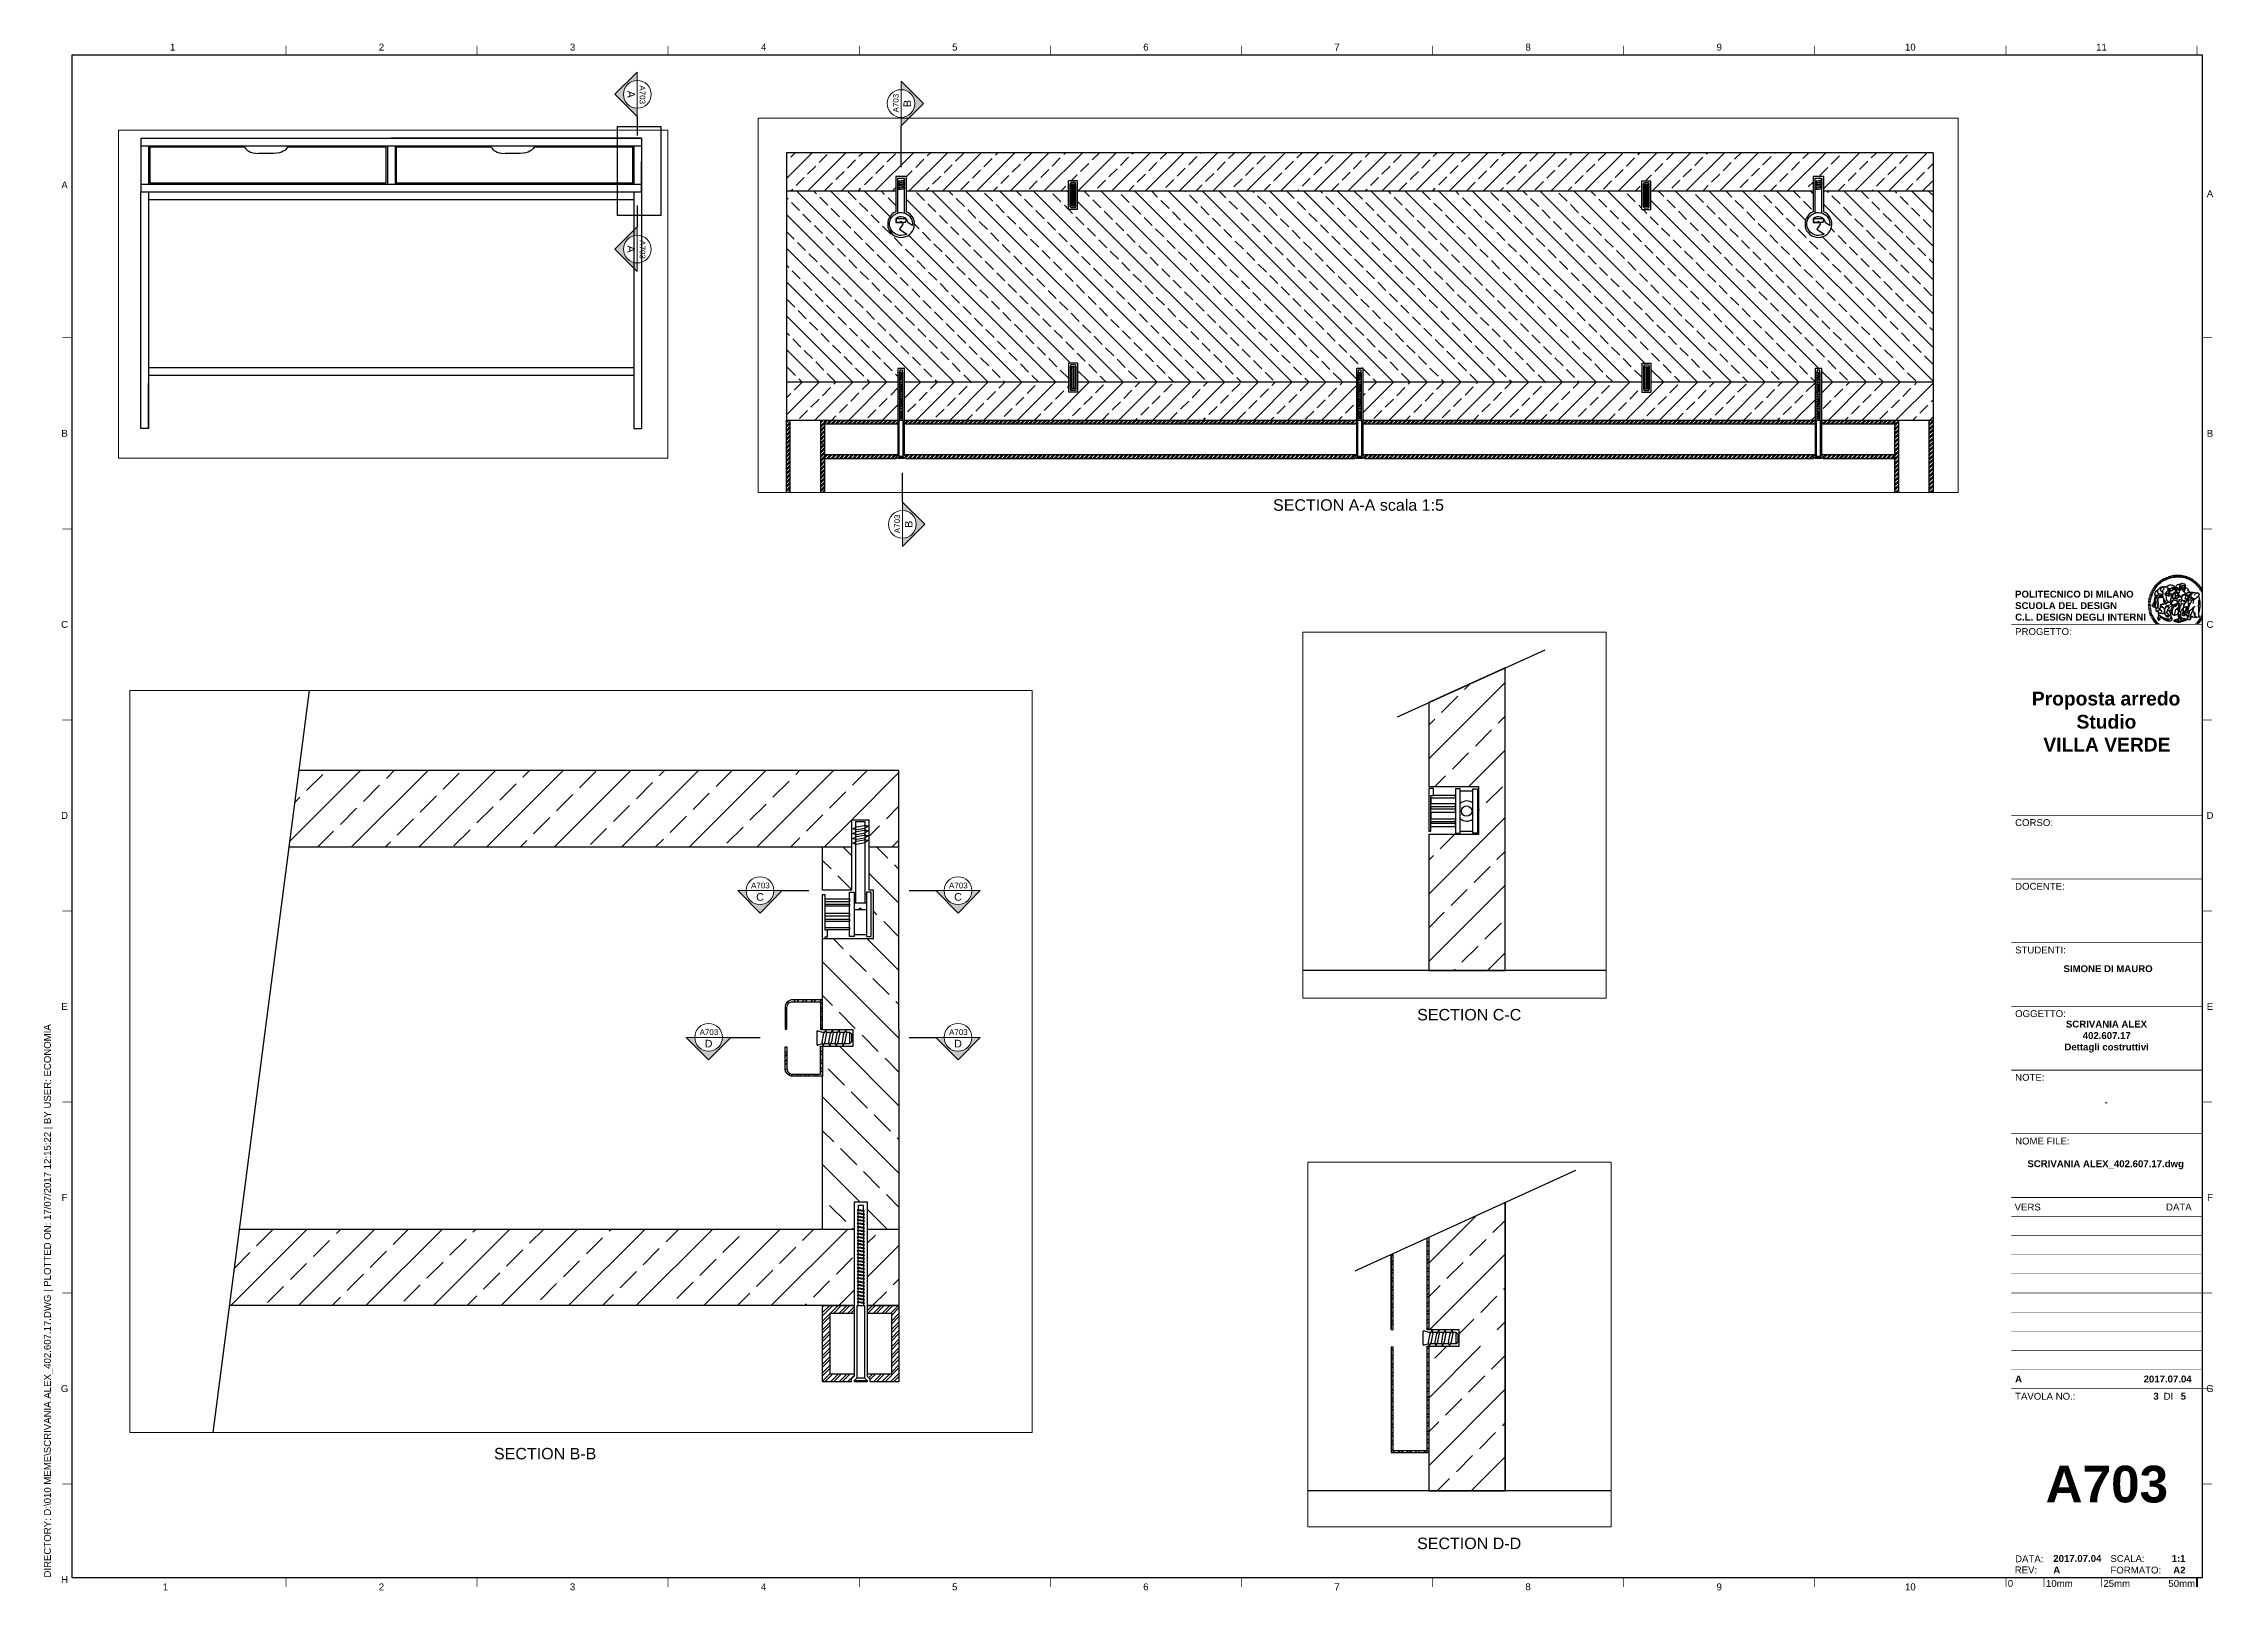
# Paper-space layout 'Layout3' of a CAD drawing. Header units: millimetres. Extents: x 18 to 588, y 7 to 411.
# The model-space entities are those that its viewports show. They can reach past a viewport. Long polylines and large blocks are cut down to what shows.
import ezdxf
from ezdxf.enums import TextEntityAlignment as Align

# ---------------------------------------------------------------- set-up
doc = ezdxf.new("R2010")
doc.units = ezdxf.units.MM
doc.set_wipeout_variables(frame=1)
doc.linetypes.add('PHANTOM2', pattern=[1.25, 0.625, -0.125, 0.125, -0.125, 0.125, -0.125])
doc.layers.get('DEFPOINTS').update_dxf_attribs({"color": 210})
for name, color, linetype, lineweight in [('A-ANNO-SYMB', 1, 'Continuous', 18), ('A-FURN', 8, 'Continuous', 18), ('G-ANNO-TEXT', 2, 'Continuous', 18)]:
    doc.layers.add(name, color=color, linetype=linetype, lineweight=lineweight)
for name, color, linetype in [('G-ANNO-LOGO', 1, 'Continuous'), ('G-ANNO-TTLB', 2, 'Continuous'), ('VV_D_2_CAMPITURE', 8, 'Continuous'), ('VV_D_2_QUOTE', 1, 'Continuous'), ('VV_D_2_STRUTTDETTAGLI', 5, 'Continuous'), ('VV_D_2_STRUTTPRINCIPALE', 3, 'Continuous'), ('VV_D_2_STRUTTSECONDARIA', 2, 'Continuous'), ('VV_D_2_VITI_DETTAGLI', 1, 'Continuous')]:
    doc.layers.add(name, color=color, linetype=linetype)
doc.layers.add('G-ANNO-NPLT', color=210, linetype='Continuous', lineweight=18, plot=False)
doc.layers.add('VV_D_2_VITI', color=2, linetype='Continuous', transparency=0.2)
doc.styles.add('ARIAL', font='arial.ttf')
doc.styles.add('ARIAL-BOLD', font='arialbd.ttf')
doc.styles.add('E-ARIAL', font='arial.ttf')
doc.styles.get("Standard").update_dxf_attribs({"font": 'arial.ttf'})
pattern_1 = [(45, (0, 0), (-0.112253202, 0.112253202), []), (45, (0, 0.07938), (-0.112253202, 0.112253202), [])]

psp = doc.layouts.new('Layout3')

# ---------------------------------------------------------------- texts
at = {"layer": 'A-ANNO-SYMB', "linetype": 'PHANTOM2', "char_height": 3, "style": 'ARIAL'}
for s, insert, attachment_point in [('SECTION A-A scala 1:5', (361.62, 292.15), 2), ('SECTION C-C', (390.59, 158.76), 2), ('SECTION B-B', (135.44, 43.87), 1), ('SECTION D-D', (376.95, 20.39), 1)]:
    psp.add_mtext_dynamic_manual_height_columns(s, width=70.5459, gutter_width=2.5, heights=[0], dxfattribs=dict(at, insert=insert, attachment_point=attachment_point))
at = {"layer": 'G-ANNO-TEXT', "style": 'ARIAL'}
for s, p in [('1', (51.35, 410.49)), ('2', (106, 410.49)), ('3', (156, 410.49)), ('4', (206, 410.49)), ('5', (256, 410.49)), ('6', (306, 410.49)), ('7', (356, 410.49)), ('8', (406, 410.49)), ('9', (456, 410.49)), ('10', (506, 410.49)), ('11', (556, 410.49)), ('A', (23.09, 374.39)), ('A', (584.4, 372.12)), ('B', (23.09, 309.41)), ('B', (584.4, 309.41)), ('C', (23.09, 259.41)), ('D', (23.09, 209.41)), ('E', (23.09, 159.41)), ('F', (23.09, 109.41)), ('G', (23.09, 59.41)), ('H', (23.09, 9.41)), ('1', (49.49, 7.51)), ('2', (106, 7.51)), ('3', (156, 7.51)), ('4', (206, 7.51)), ('5', (256, 7.51)), ('6', (306, 7.51)), ('7', (356, 7.51)), ('8', (406, 7.51)), ('9', (456, 7.51)), ('10', (506, 7.51))]:
    psp.add_text(s, height=1.8, dxfattribs=at).set_placement(p, align=Align.MIDDLE_CENTER)
at = {"layer": 'G-ANNO-TEXT', "insert": (17.7, 9.95), "char_height": 1.8, "attachment_point": 1, "rotation": 90, "style": 'ARIAL'}
psp.add_mtext_dynamic_manual_height_columns('DIRECTORY: D:\\\\010 MEME\\\\SCRIVANIA ALEX_402.607.17.DWG | PLOTTED ON: 17/07/2017 12:15:22 | BY USER: ECONOMIA', width=3964.368, gutter_width=9, heights=[0], dxfattribs=at)

msp = doc.modelspace()

# ---------------------------------------------------------------- blocks, each defined once
blk = doc.blocks.new('logoPolimi')
for p, q in [((-1.58, 1.77), (-1.44, 1.61)), ((-1.49, 1.84), (-1.36, 1.68)), ((-1.41, 1.91), (-1.28, 1.74)), ((-1.32, 1.97), (-1.2, 1.8)), ((-1.22, 2.03), (-1.11, 1.85)), ((-1.13, 2.09), (-1.03, 1.9)), ((-1.03, 2.14), (-0.94, 1.95)), ((-0.93, 2.18), (-0.84, 1.99)), ((-0.83, 2.22), (-0.75, 2.03)), ((-0.72, 2.26), (-0.66, 2.06)), ((-0.61, 2.29), (-0.56, 2.09)), ((-0.51, 2.32), (-0.46, 2.11)), ((-0.4, 2.34), (-0.36, 2.13)), ((-0.29, 2.35), (-0.26, 2.14)), ((-0.18, 2.36), (-0.16, 2.15)), ((-0.07, 2.37), (-0.06, 2.16)), ((0.04, 2.37), (0.04, 2.16)), ((0.15, 2.36), (0.14, 2.16)), ((0.26, 2.36), (0.24, 2.15)), ((0.37, 2.34), (0.34, 2.13)), ((0.48, 2.32), (0.44, 2.12)), ((0.59, 2.3), (0.54, 2.09)), ((0.69, 2.27), (0.63, 2.07)), ((0.8, 2.23), (0.73, 2.03)), ((0.9, 2.19), (0.82, 2)), ((1, 2.15), (0.91, 1.96)), ((1.1, 2.1), (1, 1.91)), ((1.2, 2.04), (1.09, 1.86)), ((1.29, 1.99), (1.18, 1.81)), ((1.38, 1.92), (1.26, 1.75)), ((1.47, 1.86), (1.34, 1.69)), ((1.56, 1.79), (1.42, 1.63)), ((-2.37, 0.12), (-2.16, 0.11)), ((-2.37, 0.01), (-2.16, 0.01)), ((-2.36, 0.23), (-2.15, 0.21)), ((-2.35, 0.34), (-2.14, 0.31)), ((-2.33, 0.45), (-2.12, 0.41)), ((-2.3, 0.55), (-2.1, 0.51)), ((-2.28, 0.66), (-2.07, 0.6)), ((-2.24, 0.77), (-2.04, 0.7)), ((-2.2, 0.87), (-2.01, 0.79)), ((-2.16, 0.97), (-1.97, 0.89)), ((-2.11, 1.07), (-1.93, 0.98)), ((-2.06, 1.17), (-1.88, 1.07)), ((-2.01, 1.26), (-1.83, 1.15)), ((-1.94, 1.36), (-1.77, 1.24)), ((-1.88, 1.45), (-1.71, 1.32)), ((-1.84, 0.03), (-1.82, 0.35)), ((-1.81, 1.53), (-1.65, 1.4)), ((-1.74, 1.61), (-1.58, 1.47)), ((-1.73, 0.59), (-1.73, 0.59)), ((-1.73, 0.59), (-1.73, 0.59)), ((-1.66, 1.69), (-1.51, 1.54)), ((-1.65, 0.57), (-1.65, 0.57)), ((-1.59, 1.12), (-1.59, 1.12)), ((-1.51, 0.55), (-1.51, 0.55)), ((-1.51, 0.55), (-1.51, 0.55)), ((-1.31, 0.79), (-1.21, 0.75)), ((-1.21, 0.75), (-1.31, 0.79)), ((-1.21, 0.75), (-1.31, 0.79)), ((-1.21, 0.75), (-1.21, 0.75)), ((-1.21, 0.75), (-1.21, 0.75)), ((-1.19, 0.76), (-1.19, 0.76)), ((-1.19, 0.76), (-1.19, 0.76)), ((-1.17, 0.99), (-1.18, 0.99)), ((-1.18, 0.99), (-1.17, 0.99)), ((-1.16, 0.57), (-1.16, 0.57)), ((-1.16, 0.57), (-1.16, 0.57)), ((-1.1, 0.01), (-0.99, 0.06)), ((-0.99, 0.06), (-1.1, 0.01)), ((-0.99, 0.06), (-1.1, 0.01)), ((-0.99, 0.06), (-0.99, 0.06)), ((-0.99, 0.06), (-0.99, 0.06)), ((-0.97, 0.79), (-0.98, 0.79)), ((-0.89, 0.84), (-0.97, 0.79)), ((-0.97, 0.79), (-0.89, 0.84)), ((-0.96, 1.41), (-0.96, 1.41)), ((-0.96, 1.41), (-0.96, 1.41)), ((-0.89, 0.84), (-0.82, 0.87)), ((-0.82, 0.87), (-0.89, 0.84)), ((-0.89, 0.84), (-0.82, 0.87)), ((-0.88, 0.83), (-0.89, 0.84)), ((-0.85, 1.39), (-0.85, 1.39)), ((-0.85, 1.39), (-0.85, 1.39)), ((-0.84, 0.14), (-0.84, 0.14)), ((-0.77, 1.08), (-0.78, 1.08)), ((-0.78, 1.08), (-0.77, 1.08)), ((-0.61, 1.12), (-0.77, 1.08)), ((-0.77, 1.08), (-0.61, 1.12)), ((-0.77, 1.08), (-0.61, 1.12)), ((-0.75, 1.3), (-0.76, 1.29)), ((-0.76, 1.29), (-0.75, 1.3)), ((-0.65, 0.99), (-0.7, 0.96)), ((-0.69, 0.18), (-0.68, 0.18)), ((-0.66, 0.93), (-0.66, 0.93)), ((-0.66, 0.93), (-0.64, 0.93)), ((-0.66, 0.93), (-0.66, 0.93)), ((-0.66, 0.93), (-0.66, 0.93)), ((-0.63, 1.01), (-0.63, 1.01)), ((-0.63, 1.01), (-0.62, 1.01)), ((-0.63, 0.66), (-0.63, 0.66)), ((-0.6, 1.12), (-0.61, 1.12)), ((-0.61, 1.12), (-0.6, 1.12)), ((-0.61, 1.12), (-0.6, 1.12)), ((-0.61, 0.86), (-0.57, 0.85)), ((-0.57, 0.85), (-0.61, 0.86)), ((-0.61, 0.86), (-0.57, 0.85)), ((-0.53, 1.08), (-0.6, 1.12)), ((-0.6, 1.12), (-0.6, 1.11)), ((-0.6, 1.12), (-0.53, 1.08)), ((-0.57, 0.8), (-0.59, 0.8)), ((-0.57, 0.85), (-0.53, 0.84)), ((-0.57, 0.85), (-0.57, 0.85)), ((-0.57, 0.85), (-0.57, 0.85)), ((-0.57, 0.85), (-0.53, 0.84)), ((-0.56, 0.29), (-0.49, 0.48)), ((-0.56, 0.14), (-0.56, 0.29)), ((-0.5, 0.11), (-0.56, 0.14)), ((-0.53, 0.84), (-0.51, 0.84)), ((-0.53, 0.84), (-0.51, 0.84)), ((-0.53, 0.84), (-0.53, 0.84)), ((-0.51, 0.11), (-0.51, 0.11)), ((-0.51, 0.11), (-0.51, 0.11)), ((-0.34, 0.33), (-0.5, 0.11)), ((-0.49, 0.48), (-0.41, 0.55)), ((-0.42, 0.8), (-0.47, 0.79)), ((-0.42, 0.8), (-0.47, 0.79)), ((-0.47, 0.79), (-0.45, 0.76)), ((-0.47, 0.79), (-0.45, 0.76)), ((-0.45, 1.14), (-0.42, 1.11)), ((-0.42, 1.26), (-0.36, 1.22)), ((-0.41, 0.55), (-0.34, 0.49)), ((-0.4, 1.37), (-0.38, 1.38)), ((-0.39, 1.37), (-0.4, 1.37)), ((-0.35, 1.33), (-0.4, 1.37)), ((-0.39, 1.24), (-0.4, 1.23)), ((-0.38, 1.14), (-0.38, 1.14)), ((-0.34, 0.49), (-0.09, 0.48)), ((-0.16, 0.32), (-0.34, 0.33)), ((-0.14, 0.32), (-0.31, 0.34)), ((-0.28, 1.3), (-0.29, 1.3)), ((-0.28, 1.3), (-0.28, 1.3)), ((-0.16, 1.24), (-0.16, 1.25)), ((-0.16, 1.25), (-0.16, 1.25)), ((-0.16, 0.49), (-0.14, 0.64)), ((-0.06, 0.27), (-0.16, 0.32)), ((-0.1, 0.88), (-0.09, 0.87)), ((-0.08, 1.37), (-0.08, 1.38)), ((-0.08, 1.23), (-0.05, 1.21)), ((-0.05, 1.21), (-0.08, 1.23)), ((-0.08, 1.23), (-0.05, 1.21)), ((-0.03, 0.26), (-0.06, 0.27)), ((-0.05, 1.21), (-0.04, 1.21)), ((-0.04, 1.21), (-0.05, 1.21)), ((-0.04, 1.21), (-0.04, 1.21)), ((-0.04, 1.21), (-0.04, 1.21)), ((-0.04, 0.48), (-0.03, 0.26)), ((0.03, 1.15), (0.03, 1.15)), ((0.03, 0.66), (0.03, 0.67)), ((0.07, 0.58), (0.07, 0.57)), ((0.1, 1.18), (0.1, 1.18)), ((0.1, 0.84), (0.1, 0.84)), ((0.13, 1.32), (0.17, 1.19)), ((0.14, 0.71), (0.34, 0.65)), ((0.31, 0.56), (0.17, 0.63)), ((0.27, 1.61), (0.27, 1.61)), ((0.27, 1.61), (0.27, 1.61)), ((0.27, 1.61), (0.27, 1.61)), ((0.29, 1.29), (0.29, 1.29)), ((0.29, 1.29), (0.29, 1.29)), ((0.29, 1.29), (0.29, 1.29)), ((0.29, 1.29), (0.29, 1.29)), ((0.33, 0.49), (0.34, 0.49)), ((0.33, 0.03), (0.35, 0.03)), ((0.33, 0.03), (0.35, 0.03)), ((0.34, 0.65), (0.34, 0.64)), ((0.35, 0.03), (0.57, 0.06)), ((0.35, 0.03), (0.57, 0.06)), ((0.35, 0.03), (0.35, 0.03)), ((0.35, 0.03), (0.35, 0.03)), ((0.38, 1.36), (0.37, 1.35)), ((0.38, 0.34), (0.37, 0.34)), ((0.38, 0.34), (0.38, 0.34)), ((0.43, 0.67), (0.39, 0.64)), ((0.49, 1.05), (0.51, 1.13)), ((0.51, 1.13), (0.49, 1.05)), ((0.49, 1.05), (0.51, 1.13)), ((0.51, 1.31), (0.5, 1.29)), ((0.51, 1.13), (0.52, 1.23)), ((0.52, 1.23), (0.51, 1.23)), ((0.51, 1.23), (0.52, 1.23)), ((0.52, 1.23), (0.51, 1.13)), ((0.51, 1.13), (0.52, 1.23)), ((0.52, 1.24), (0.6, 1.37)), ((0.52, 1.23), (0.6, 1.36)), ((0.6, 1.36), (0.52, 1.23)), ((0.52, 1.23), (0.52, 1.23)), ((0.52, 1.23), (0.52, 1.24)), ((0.52, 1.23), (0.52, 1.23)), ((0.55, 1.07), (0.53, 1.06)), ((0.53, 1.04), (0.53, 1.06)), ((0.53, 1.05), (0.53, 1.04)), ((0.54, 0.3), (0.63, 0.32)), ((0.54, -0.08), (0.61, 0.06)), ((0.61, 0.06), (0.54, -0.08)), ((0.54, -0.08), (0.61, 0.06)), ((0.56, 0.19), (0.59, 0.21)), ((0.57, 1.07), (0.57, 1.07)), ((0.57, 1.07), (0.57, 1.07)), ((0.57, 1.07), (0.57, 1.07)), ((0.57, 1.07), (0.57, 1.07)), ((0.57, 1.07), (0.57, 1.07)), ((0.57, 1.07), (0.57, 1.07)), ((0.57, 1.07), (0.57, 1.07)), ((0.58, 0.3), (0.59, 0.29)), ((0.59, 0.78), (0.59, 0.79)), ((0.59, 0.79), (0.59, 0.79)), ((0.59, 0.79), (0.59, 0.79)), ((0.59, 0.79), (0.59, 0.78)), ((0.61, 0.06), (0.6, 0.07)), ((0.6, 0.07), (0.61, 0.06)), ((0.61, 0.06), (0.61, 0.07)), ((0.62, 0.21), (0.65, 0.22)), ((0.64, 1.37), (0.65, 1.37)), ((0.69, 0.86), (0.68, 0.86)), ((0.68, 0.86), (0.69, 0.86)), ((0.68, 0.76), (0.68, 0.76)), ((0.76, 0.26), (0.76, 0.26)), ((0.82, 0.35), (0.84, 0.36)), ((0.82, 0.35), (0.82, 0.35)), ((0.84, 0.36), (0.84, 0.37)), ((0.85, 0.34), (1.05, 0.35)), ((0.93, 1.05), (0.93, 1.05)), ((0.93, 1.05), (0.93, 1.05)), ((0.93, 1.05), (0.93, 1.04)), ((0.93, 1.05), (0.93, 1.05)), ((0.97, 0.66), (0.96, 0.66)), ((1.01, 0.97), (0.98, 0.96)), ((1.17, 0.96), (1.17, 0.95)), ((1.17, 0.95), (1.17, 0.95)), ((1.34, 0.37), (1.26, 0.04)), ((1.27, 0.37), (1.27, 0.38)), ((1.28, 0.95), (1.28, 0.95)), ((1.37, 0.73), (1.46, 0.81)), ((1.41, 0.4), (1.41, 0.41)), ((1.64, 1.71), (1.49, 1.56)), ((1.49, 0.9), (1.57, 0.92)), ((1.72, 1.63), (1.56, 1.49)), ((1.67, 0.6), (1.57, 0.53)), ((1.79, 1.55), (1.63, 1.41)), ((1.86, 1.47), (1.7, 1.34)), ((1.93, 1.38), (1.76, 1.26)), ((1.99, 1.29), (1.81, 1.17)), ((2.05, 1.19), (1.87, 1.09)), ((2.1, 1.1), (1.92, 1)), ((2.15, 1), (1.96, 0.91)), ((2.19, 0.9), (2, 0.82)), ((2.23, 0.79), (2.04, 0.72)), ((2.27, 0.69), (2.07, 0.63)), ((2.3, 0.58), (2.09, 0.53)), ((2.32, 0.47), (2.12, 0.43)), ((2.34, 0.37), (2.13, 0.33)), ((2.36, 0.26), (2.15, 0.23)), ((2.37, 0.15), (2.16, 0.13)), ((2.37, 0.04), (2.16, 0.03)), ((-2.37, -0.1), (-2.16, -0.09)), ((-2.36, -0.21), (-2.15, -0.19)), ((-2.35, -0.32), (-2.14, -0.29)), ((-2.33, -0.43), (-2.12, -0.39)), ((-2.31, -0.54), (-2.1, -0.49)), ((-2.28, -0.65), (-2.08, -0.59)), ((-2.25, -0.75), (-2.05, -0.69)), ((-2.21, -0.86), (-2.02, -0.78)), ((-2.17, -0.96), (-1.98, -0.87)), ((-2.12, -1.06), (-1.93, -0.96)), ((-2.07, -1.16), (-1.89, -1.05)), ((-2.04, -0.15), (-1.97, -0.2)), ((-2.01, -1.25), (-1.84, -1.14)), ((-1.95, -1.34), (-1.78, -1.22)), ((-1.89, -1.43), (-1.72, -1.31)), ((-1.82, -1.52), (-1.66, -1.38)), ((-1.75, -1.6), (-1.59, -1.46)), ((-1.67, -1.68), (-1.52, -1.53)), ((-1.58, -0.12), (-1.6, -0.18)), ((-1.6, -0.18), (-1.58, -0.28)), ((-1.57, -0.54), (-1.59, -0.54)), ((-1.59, -0.54), (-1.59, -0.54)), ((-1.59, -1.76), (-1.45, -1.6)), ((-1.56, -0.32), (-1.56, -0.31)), ((-1.56, -0.31), (-1.56, -0.31)), ((-1.53, -0.65), (-1.53, -0.65)), ((-1.53, -0.65), (-1.53, -0.65)), ((-1.51, -1.83), (-1.37, -1.67)), ((-1.48, -0.86), (-1.48, -0.85)), ((-1.42, -0.37), (-1.42, -0.37)), ((-1.42, -1.9), (-1.29, -1.73)), ((-1.38, -0.46), (-1.38, -0.46)), ((-1.31, -0.24), (-1.31, -0.23)), ((-1.31, -0.23), (-1.31, -0.24)), ((-1.23, -0.19), (-1.23, -0.19)), ((-1.23, -0.19), (-1.23, -0.19)), ((-1.23, -0.19), (-1.23, -0.19)), ((-1.23, -0.19), (-1.23, -0.19)), ((-1.01, -0.39), (-1.02, -0.39)), ((-1.02, -0.39), (-1.01, -0.39)), ((-1.02, -0.7), (-1.02, -0.7)), ((-1.02, -0.7), (-1.02, -0.7)), ((-1.02, -0.7), (-1.02, -0.7)), ((-0.79, -0.51), (-0.83, -0.58)), ((-0.83, -0.58), (-0.79, -0.51)), ((-0.83, -0.58), (-0.79, -0.51)), ((-0.78, -1.05), (-0.83, -0.94)), ((-0.83, -0.94), (-0.78, -1.05)), ((-0.83, -0.94), (-0.83, -0.94)), ((-0.83, -0.94), (-0.78, -1.05)), ((-0.82, -1.23), (-0.82, -1.23)), ((-0.82, -1.23), (-0.77, -1.23)), ((-0.77, -1.23), (-0.82, -1.23)), ((-0.82, -1.23), (-0.82, -1.23)), ((-0.77, -1.23), (-0.82, -1.23)), ((-0.75, -0.96), (-0.8, -0.89)), ((-0.8, -0.89), (-0.79, -0.92)), ((-0.79, -0.92), (-0.8, -0.89)), ((-0.8, -0.89), (-0.75, -0.96)), ((-0.79, -0.92), (-0.8, -0.89)), ((-0.8, -0.89), (-0.8, -0.89)), ((-0.8, -0.89), (-0.75, -0.96)), ((-0.79, -0.92), (-0.78, -0.95)), ((-0.78, -0.95), (-0.79, -0.92)), ((-0.78, -0.95), (-0.79, -0.92)), ((-0.77, -0.49), (-0.78, -0.48)), ((-0.78, -0.48), (-0.77, -0.49)), ((-0.78, -0.95), (-0.76, -1)), ((-0.76, -1), (-0.78, -0.95)), ((-0.76, -1), (-0.78, -0.95)), ((-0.71, -0.89), (-0.75, -0.87)), ((-0.75, -0.87), (-0.71, -0.89)), ((-0.75, -0.87), (-0.71, -0.89)), ((-0.72, -1.01), (-0.75, -0.96)), ((-0.75, -0.96), (-0.72, -1.01)), ((-0.75, -0.96), (-0.72, -1.01)), ((-0.64, -0.93), (-0.71, -0.89)), ((-0.71, -0.89), (-0.64, -0.93)), ((-0.71, -0.89), (-0.64, -0.93)), ((-0.66, -0.53), (-0.66, -0.53)), ((-0.66, -0.53), (-0.66, -0.53)), ((-0.66, -0.53), (-0.66, -0.53)), ((-0.39, -0.81), (-0.51, -0.69)), ((-0.51, -1.04), (-0.5, -1.04)), ((-0.48, -0.42), (-0.48, -0.42)), ((-0.48, -0.42), (-0.48, -0.42)), ((-0.48, -0.42), (-0.48, -0.42)), ((-0.41, -0.51), (-0.41, -0.51)), ((-0.38, -0.05), (-0.39, -0.12)), ((-0.39, -0.12), (-0.37, -0.1)), ((-0.35, -0.14), (-0.37, -0.08)), ((-0.37, -0.09), (-0.37, -0.09)), ((-0.33, -0.12), (-0.35, -0.14)), ((-0.32, -0.14), (-0.35, -0.14)), ((-0.35, -0.18), (-0.34, -0.22)), ((-0.34, -0.08), (-0.29, -0.16)), ((-0.34, -0.22), (-0.34, -0.22)), ((-0.27, -0.17), (-0.32, -0.14)), ((-0.25, -0.91), (-0.26, -0.9)), ((-0.26, -1.29), (0.1, -1.2)), ((0.1, -1.2), (-0.26, -1.29)), ((0.08, -1.4), (-0.26, -1.29)), ((-0.26, -1.29), (0.08, -1.4)), ((-0.26, -1.38), (-0.26, -1.29)), ((-0.26, -1.29), (-0.26, -1.29)), ((-0.26, -1.29), (-0.26, -1.38)), ((-0.26, -1.29), (0.08, -1.4)), ((-0.26, -1.29), (-0.26, -1.29)), ((0.08, -1.49), (-0.26, -1.38)), ((-0.26, -1.38), (0.09, -1.49)), ((-0.14, -0.15), (-0.16, -0.13)), ((-0.11, -0.04), (-0.12, -0.05)), ((-0.04, -0.41), (-0.01, -0.44)), ((-0.01, -0.44), (-0.04, -0.41)), ((-0.04, -0.41), (-0.01, -0.44)), ((0.07, -0.84), (0.07, -0.84)), ((0.07, -0.84), (0.07, -0.84)), ((0.1, -1.2), (0.08, -1.32)), ((0.08, -1.32), (0.13, -1.2)), ((0.08, -1.4), (0.72, -1.22)), ((0.72, -1.22), (0.08, -1.4)), ((0.08, -1.4), (0.72, -1.22)), ((0.72, -1.31), (0.08, -1.49)), ((0.08, -1.44), (0.08, -1.4)), ((0.08, -1.4), (0.08, -1.44)), ((0.08, -1.4), (0.08, -1.49)), ((0.08, -1.49), (0.08, -1.44)), ((0.08, -1.44), (0.08, -1.44)), ((0.08, -1.44), (0.08, -1.45)), ((0.08, -1.45), (0.08, -1.46)), ((0.08, -1.46), (0.08, -1.49)), ((0.1, -1.01), (0.09, -0.86)), ((0.1, -1.01), (0.09, -0.86)), ((0.09, -1.49), (0.72, -1.31)), ((0.1, -1.2), (0.12, -1.04)), ((0.12, -1.04), (0.1, -1.2)), ((0.13, -1.2), (0.1, -1.2)), ((0.1, -1.2), (0.13, -1.2)), ((0.13, -1.2), (0.1, -1.2)), ((0.1, -1.2), (0.1, -1.2)), ((0.11, -0.44), (0.11, -0.44)), ((0.11, -0.44), (0.11, -0.44)), ((0.12, -0.21), (0.12, -0.21)), ((0.12, -0.21), (0.12, -0.21)), ((0.12, -0.21), (0.12, -0.21)), ((0.12, -0.21), (0.12, -0.21)), ((0.12, -0.21), (0.12, -0.21)), ((0.12, -0.21), (0.12, -0.21)), ((0.12, -0.21), (0.12, -0.21)), ((0.12, -0.21), (0.12, -0.21)), ((0.12, -0.21), (0.12, -0.21)), ((0.12, -0.21), (0.12, -0.21)), ((0.12, -0.21), (0.12, -0.21)), ((0.12, -0.21), (0.12, -0.21)), ((0.12, -0.21), (0.12, -0.21)), ((0.12, -0.56), (0.14, -0.53)), ((0.14, -0.53), (0.12, -0.56)), ((0.12, -0.56), (0.14, -0.53)), ((0.12, -1.04), (0.12, -1.04)), ((0.12, -1.04), (0.12, -1.04)), ((0.12, -1.04), (0.12, -1.04)), ((0.21, -0.99), (0.13, -1.2)), ((0.13, -1.2), (0.21, -0.99)), ((0.36, -1.14), (0.13, -1.2)), ((0.13, -1.2), (0.26, -1.17)), ((0.14, -0.53), (0.16, -0.49)), ((0.16, -0.49), (0.14, -0.53)), ((0.14, -0.53), (0.16, -0.49)), ((0.16, -0.49), (0.16, -0.49)), ((0.16, -0.49), (0.16, -0.49)), ((0.28, -1.19), (0.21, -0.99)), ((0.21, -0.99), (0.31, -1.27)), ((0.24, -0.17), (0.24, -0.16)), ((0.24, -0.16), (0.24, -0.17)), ((0.25, -0.84), (0.25, -0.88)), ((0.25, -0.88), (0.25, -0.84)), ((0.25, -0.88), (0.25, -0.84)), ((0.25, -0.88), (0.29, -1.17)), ((0.26, -0.88), (0.25, -0.88)), ((0.31, -1.27), (0.25, -0.88)), ((0.26, -1.17), (0.28, -1.16)), ((0.28, -1.16), (0.36, -1.14)), ((0.29, -1.17), (0.28, -1.19)), ((0.36, -1.14), (0.72, -1.22)), ((0.72, -1.22), (0.36, -1.14)), ((0.49, -0.31), (0.49, -0.31)), ((0.49, -0.31), (0.49, -0.31)), ((0.5, -0.27), (0.5, -0.27)), ((0.51, -0.27), (0.51, -0.27)), ((0.72, -0.81), (0.75, -0.89)), ((0.72, -1.22), (0.72, -1.31)), ((0.72, -1.31), (0.72, -1.22)), ((0.74, -0.23), (0.74, -0.23)), ((0.74, -0.23), (0.75, -0.24)), ((0.75, -0.23), (0.75, -0.23)), ((0.86, -0.25), (0.82, -0.34)), ((0.87, -0.22), (0.86, -0.23)), ((0.87, -0.22), (0.86, -0.25)), ((0.96, -0.58), (0.96, -0.57)), ((1.05, -1.05), (1.04, -1.05)), ((1.37, -1.93), (1.25, -1.76)), ((1.31, -0.27), (1.3, -0.26)), ((1.3, -0.26), (1.3, -0.26)), ((1.3, -0.26), (1.3, -0.26)), ((1.3, -0.26), (1.31, -0.27)), ((1.3, -0.26), (1.3, -0.26)), ((1.46, -1.87), (1.33, -1.7)), ((1.54, -1.8), (1.41, -1.64)), ((1.63, -1.72), (1.48, -1.57)), ((1.71, -1.65), (1.55, -1.5)), ((1.78, -1.57), (1.62, -1.43)), ((1.85, -1.48), (1.69, -1.35)), ((1.92, -1.39), (1.75, -1.27)), ((1.98, -1.3), (1.81, -1.19)), ((2.04, -1.21), (1.86, -1.1)), ((2.09, -1.11), (1.91, -1.01)), ((2.14, -1.01), (1.95, -0.92)), ((2.19, -0.91), (1.99, -0.83)), ((2.23, -0.81), (2.03, -0.74)), ((2.26, -0.7), (2.06, -0.64)), ((2.29, -0.6), (2.09, -0.55)), ((2.32, -0.49), (2.11, -0.45)), ((2.34, -0.38), (2.13, -0.35)), ((2.35, -0.27), (2.15, -0.25)), ((2.37, -0.08), (2.16, -0.07)), ((2.36, -0.16), (2.16, -0.15)), ((-1.33, -1.96), (-1.21, -1.79)), ((-1.24, -2.02), (-1.13, -1.84)), ((-1.14, -2.08), (-1.04, -1.89)), ((-1.04, -2.13), (-0.95, -1.94)), ((-0.94, -2.18), (-0.86, -1.98)), ((-0.84, -2.22), (-0.77, -2.02)), ((-0.74, -2.25), (-0.67, -2.05)), ((-0.63, -2.29), (-0.57, -2.08)), ((-0.52, -2.31), (-0.48, -2.11)), ((-0.42, -2.33), (-0.38, -2.13)), ((-0.31, -2.35), (-0.28, -2.14)), ((-0.2, -2.36), (-0.18, -2.15)), ((-0.09, -2.37), (-0.08, -2.16)), ((0.03, -2.37), (0.02, -2.16)), ((0.14, -2.37), (0.12, -2.16)), ((0.25, -2.36), (0.22, -2.15)), ((0.35, -2.34), (0.32, -2.14)), ((0.46, -2.32), (0.42, -2.12)), ((0.57, -2.3), (0.52, -2.1)), ((0.68, -2.27), (0.62, -2.07)), ((0.78, -2.24), (0.71, -2.04)), ((0.89, -2.2), (0.81, -2)), ((0.99, -2.15), (0.9, -1.96)), ((1.09, -2.11), (0.99, -1.92)), ((1.19, -2.05), (1.08, -1.87)), ((1.28, -2), (1.17, -1.82))]:
    blk.add_line(p, q)
for points in [[(-1.9, 0.12), (-1.94, 0.02), (-2.05, -0.09), (-2.05, -0.09)], [(-1.86, 0.38), (-1.86, 0.38), (-1.87, 0.19), (-1.9, 0.12)], [(-1.76, 0.6), (-1.76, 0.6), (-1.84, 0.57), (-1.86, 0.38)], [(-1.86, -0.04), (-1.84, 0.02), (-1.84, 0.03), (-1.84, 0.03)], [(-1.82, 0.78), (-1.83, 0.8), (-1.85, 0.86), (-1.83, 0.88)], [(-1.82, 0.78), (-1.83, 0.8), (-1.85, 0.86), (-1.83, 0.88)], [(-1.83, 0.88), (-1.81, 0.9), (-1.76, 0.96), (-1.76, 0.96)], [(-1.83, 0.88), (-1.81, 0.9), (-1.76, 0.96), (-1.76, 0.96)], [(-1.76, 0.6), (-1.83, 0.7), (-1.78, 0.74), (-1.78, 0.74)], [(-1.78, 0.74), (-1.79, 0.74), (-1.83, 0.7), (-1.76, 0.6)], [(-1.78, 0.74), (-1.8, 0.76), (-1.81, 0.78), (-1.82, 0.78)], [(-1.78, 0.74), (-1.8, 0.76), (-1.81, 0.78), (-1.82, 0.78)], [(-1.82, 0.35), (-1.81, 0.5), (-1.73, 0.59), (-1.73, 0.59)], [(-1.82, -0.19), (-1.73, -0.07), (-1.75, 0.14), (-1.75, 0.3)], [(-1.75, 0.33), (-1.75, 0.17), (-1.73, -0.05), (-1.8, -0.17)], [(-1.78, 0.74), (-1.75, 0.72), (-1.72, 0.69), (-1.68, 0.7)], [(-1.68, 0.7), (-1.72, 0.69), (-1.75, 0.72), (-1.78, 0.74)], [(-1.68, 0.7), (-1.72, 0.69), (-1.75, 0.72), (-1.78, 0.74)], [(-1.78, 0.74), (-1.78, 0.74), (-1.78, 0.74), (-1.78, 0.74)], [(-1.76, 0.96), (-1.68, 1.1), (-1.59, 1.12), (-1.59, 1.12)], [(-1.76, 0.96), (-1.68, 1.1), (-1.6, 1.12), (-1.6, 1.12)], [(-1.73, 0.59), (-1.74, 0.59), (-1.75, 0.6), (-1.76, 0.6)], [(-1.73, 0.59), (-1.74, 0.59), (-1.75, 0.6), (-1.76, 0.6)], [(-1.75, 0.3), (-1.76, 0.47), (-1.65, 0.57), (-1.65, 0.57)], [(-1.65, 0.57), (-1.65, 0.57), (-1.76, 0.5), (-1.75, 0.33)], [(-1.65, 0.57), (-1.68, 0.58), (-1.7, 0.58), (-1.73, 0.59)], [(-1.65, 0.57), (-1.68, 0.58), (-1.7, 0.58), (-1.73, 0.59)], [(-1.5, 0.71), (-1.53, 0.74), (-1.61, 0.71), (-1.68, 0.7)], [(-1.68, 0.7), (-1.61, 0.71), (-1.53, 0.73), (-1.5, 0.71)], [(-1.5, 0.71), (-1.53, 0.73), (-1.61, 0.71), (-1.68, 0.7)], [(-1.51, 0.55), (-1.56, 0.56), (-1.61, 0.56), (-1.65, 0.57)], [(-1.65, 0.57), (-1.61, 0.56), (-1.56, 0.56), (-1.51, 0.55)], [(-1.51, 0.55), (-1.56, 0.56), (-1.61, 0.56), (-1.65, 0.57)], [(-1.59, 1.12), (-1.6, 1.06), (-1.61, 0.99), (-1.61, 0.97)], [(-1.61, 0.97), (-1.61, 0.99), (-1.6, 1.06), (-1.59, 1.12)], [(-1.61, 0.97), (-1.61, 0.99), (-1.6, 1.06), (-1.59, 1.12)], [(-1.61, 0.97), (-1.61, 0.95), (-1.56, 0.88), (-1.54, 0.87)], [(-1.54, 0.87), (-1.56, 0.88), (-1.61, 0.95), (-1.61, 0.97)], [(-1.54, 0.87), (-1.56, 0.88), (-1.61, 0.96), (-1.61, 0.97)], [(-1.59, 1.12), (-1.59, 1.13), (-1.59, 1.15), (-1.58, 1.16)], [(-1.59, 1.12), (-1.59, 1.13), (-1.59, 1.15), (-1.58, 1.16)], [(-1.58, 1.16), (-1.57, 1.21), (-1.52, 1.23), (-1.49, 1.25)], [(-1.58, 1.16), (-1.57, 1.21), (-1.52, 1.23), (-1.49, 1.25)], [(-1.58, 0.36), (-1.58, 0.48), (-1.51, 0.55), (-1.51, 0.55)], [(-1.51, 0.55), (-1.51, 0.55), (-1.58, 0.48), (-1.58, 0.36)], [(-1.51, 0.55), (-1.51, 0.55), (-1.58, 0.48), (-1.58, 0.36)], [(-1.55, 0.04), (-1.55, 0.08), (-1.58, 0.25), (-1.58, 0.36)], [(-1.58, 0.36), (-1.58, 0.25), (-1.55, 0.08), (-1.55, 0.04)], [(-1.58, 0.36), (-1.58, 0.25), (-1.55, 0.08), (-1.55, 0.04)], [(-1.58, -0.12), (-1.57, -0.06), (-1.55, 0.02), (-1.55, 0.04)], [(-1.55, 0.04), (-1.55, 0.02), (-1.57, -0.06), (-1.58, -0.12)], [(-1.55, 0.04), (-1.55, 0.02), (-1.56, -0.04), (-1.57, -0.1)], [(-1.54, 0.87), (-1.52, 0.85), (-1.47, 0.83), (-1.44, 0.83)], [(-1.44, 0.83), (-1.47, 0.83), (-1.52, 0.85), (-1.54, 0.87)], [(-1.45, 0.83), (-1.47, 0.83), (-1.52, 0.85), (-1.54, 0.87)], [(-1.51, 0.55), (-1.33, 0.54), (-1.16, 0.57), (-1.16, 0.57)], [(-1.16, 0.57), (-1.16, 0.57), (-1.33, 0.54), (-1.51, 0.55)], [(-1.16, 0.57), (-1.16, 0.57), (-1.33, 0.54), (-1.51, 0.55)], [(-1.5, 0.71), (-1.46, 0.68), (-1.4, 0.62), (-1.33, 0.66)], [(-1.33, 0.66), (-1.4, 0.62), (-1.46, 0.68), (-1.5, 0.71)], [(-1.33, 0.66), (-1.4, 0.62), (-1.46, 0.68), (-1.5, 0.71)], [(-1.49, 1.25), (-1.46, 1.26), (-1.42, 1.33), (-1.39, 1.36)], [(-1.49, 1.25), (-1.46, 1.27), (-1.43, 1.34), (-1.39, 1.36)], [(-1.31, 0.79), (-1.33, 0.79), (-1.42, 0.83), (-1.45, 0.83)], [(-1.44, 0.83), (-1.42, 0.83), (-1.33, 0.79), (-1.31, 0.79)], [(-1.31, 0.79), (-1.33, 0.79), (-1.42, 0.83), (-1.44, 0.83)], [(-1.35, 1.1), (-1.4, 1.17), (-1.36, 1.23), (-1.29, 1.31)], [(-1.29, 1.31), (-1.36, 1.23), (-1.4, 1.17), (-1.35, 1.1)], [(-1.35, 1.1), (-1.4, 1.17), (-1.36, 1.23), (-1.29, 1.31)], [(-1.39, 1.36), (-1.35, 1.38), (-1.26, 1.4), (-1.19, 1.41)], [(-1.39, 1.36), (-1.35, 1.38), (-1.26, 1.4), (-1.19, 1.41)], [(-1.18, 0.99), (-1.24, 0.97), (-1.3, 1.03), (-1.35, 1.1)], [(-1.35, 1.1), (-1.3, 1.03), (-1.24, 0.97), (-1.18, 0.99)], [(-1.18, 1), (-1.24, 0.97), (-1.3, 1.03), (-1.35, 1.1)], [(-1.33, 0.66), (-1.28, 0.7), (-1.23, 0.73), (-1.21, 0.75)], [(-1.21, 0.75), (-1.23, 0.73), (-1.28, 0.7), (-1.33, 0.66)], [(-1.21, 0.75), (-1.23, 0.73), (-1.28, 0.7), (-1.33, 0.66)], [(-1.29, 1.31), (-1.22, 1.39), (-1.01, 1.41), (-0.96, 1.41)], [(-0.96, 1.41), (-1.01, 1.41), (-1.22, 1.39), (-1.29, 1.31)], [(-1.29, 1.31), (-1.22, 1.39), (-1.01, 1.41), (-0.96, 1.41)], [(-1.24, -0.02), (-1.21, -0.01), (-1.1, 0.01), (-1.1, 0.01)], [(-1.1, 0.01), (-1.1, 0.01), (-1.21, -0.01), (-1.24, -0.02)], [(-1.1, 0.01), (-1.1, 0.01), (-1.21, -0.01), (-1.24, -0.02)], [(-1.21, 0.75), (-1.2, 0.75), (-1.19, 0.76), (-1.19, 0.76)], [(-1.19, 0.76), (-1.19, 0.76), (-1.2, 0.75), (-1.21, 0.75)], [(-1.19, 0.76), (-1.19, 0.76), (-1.2, 0.76), (-1.21, 0.75)], [(-1.19, 1.41), (-1.11, 1.43), (-0.97, 1.41), (-0.97, 1.41)], [(-1.19, 1.41), (-1.12, 1.43), (-0.98, 1.41), (-0.98, 1.41)], [(-1.19, 0.76), (-1.19, 0.77), (-1.18, 0.78), (-1.18, 0.79)], [(-1.18, 0.79), (-1.18, 0.78), (-1.19, 0.77), (-1.19, 0.76)], [(-1.19, 0.76), (-1.19, 0.77), (-1.19, 0.78), (-1.18, 0.79)], [(-1.18, 0.68), (-1.18, 0.68), (-1.19, 0.71), (-1.19, 0.76)], [(-1.19, 0.76), (-1.19, 0.71), (-1.18, 0.68), (-1.18, 0.68)], [(-1.18, 0.68), (-1.18, 0.68), (-1.19, 0.71), (-1.19, 0.76)], [(-1.18, 0.97), (-1.18, 0.97), (-1.18, 0.98), (-1.17, 0.99)], [(-1.17, 0.99), (-1.18, 0.98), (-1.18, 0.97), (-1.18, 0.97)], [(-1.18, 0.97), (-1.18, 0.97), (-1.18, 0.98), (-1.17, 0.99)], [(-1.18, 0.79), (-1.17, 0.86), (-1.18, 0.95), (-1.18, 0.97)], [(-1.18, 0.97), (-1.18, 0.95), (-1.17, 0.86), (-1.18, 0.79)], [(-1.18, 0.79), (-1.17, 0.86), (-1.18, 0.95), (-1.18, 0.97)], [(-1.16, 0.57), (-1.17, 0.6), (-1.18, 0.64), (-1.18, 0.68)], [(-1.18, 0.68), (-1.18, 0.64), (-1.17, 0.6), (-1.16, 0.57)], [(-1.16, 0.57), (-1.17, 0.6), (-1.18, 0.64), (-1.18, 0.68)], [(-1.17, 0.99), (-1.17, 1.03), (-1.16, 1.09), (-1.14, 1.13)], [(-1.09, 0.42), (-1.1, 0.44), (-1.14, 0.48), (-1.16, 0.57)], [(-1.16, 0.57), (-1.14, 0.48), (-1.1, 0.44), (-1.09, 0.42)], [(-1.09, 0.42), (-1.1, 0.44), (-1.14, 0.48), (-1.16, 0.57)], [(-1.14, 1.13), (-1.12, 1.18), (-1.05, 1.31), (-1.05, 1.31)], [(-1.12, 0.46), (-1.12, 0.46), (-1.13, 0.38), (-1.11, 0.26)], [(-1.11, 0.26), (-1.08, 0.14), (-1.05, 0.03), (-1.05, 0.03)], [(-1.02, 0.32), (-1.02, 0.32), (-1.08, 0.4), (-1.09, 0.42)], [(-1.09, 0.42), (-1.08, 0.4), (-1.02, 0.32), (-1.02, 0.32)], [(-1.02, 0.32), (-1.02, 0.32), (-1.08, 0.4), (-1.09, 0.42)], [(-0.98, 0.2), (-0.98, 0.21), (-1.02, 0.32), (-1.02, 0.32)], [(-1.02, 0.32), (-1.02, 0.32), (-0.98, 0.21), (-0.98, 0.2)], [(-0.98, 0.2), (-0.98, 0.21), (-1.02, 0.32), (-1.02, 0.32)], [(-1.01, 0.12), (-1, 0.16), (-0.98, 0.19), (-0.98, 0.2)], [(-0.98, 0.2), (-0.98, 0.19), (-1, 0.16), (-1.01, 0.12)], [(-1.01, 0.12), (-1, 0.16), (-0.98, 0.19), (-0.98, 0.2)], [(-0.99, 0.06), (-1, 0.07), (-1.01, 0.1), (-1.01, 0.12)], [(-1.01, 0.12), (-1.01, 0.1), (-1, 0.07), (-0.99, 0.06)], [(-0.99, 0.06), (-1, 0.07), (-1.01, 0.1), (-1.01, 0.12)], [(-0.99, 0.06), (-0.99, 0.06), (-0.99, 0.06), (-0.98, 0.05)], [(-0.98, 0.05), (-0.99, 0.06), (-0.99, 0.06), (-0.99, 0.06)], [(-0.99, 0.05), (-0.99, 0.06), (-0.99, 0.06), (-0.99, 0.06)], [(-0.95, 0.02), (-0.96, 0.03), (-0.97, 0.04), (-0.99, 0.05)], [(-0.98, 1.41), (-0.98, 1.41), (-0.97, 1.41), (-0.96, 1.41)], [(-0.98, 0.81), (-0.94, 0.85), (-0.92, 0.93), (-0.91, 0.97)], [(-0.91, 0.97), (-0.92, 0.93), (-0.94, 0.85), (-0.98, 0.81)], [(-0.91, 0.97), (-0.92, 0.93), (-0.94, 0.85), (-0.98, 0.81)], [(-0.98, 0.79), (-0.98, 0.81), (-0.98, 0.81), (-0.98, 0.81)], [(-0.98, 0.81), (-0.98, 0.81), (-0.98, 0.81), (-0.98, 0.79)], [(-0.98, 0.81), (-0.98, 0.81), (-0.98, 0.81), (-0.98, 0.79)], [(-0.98, 0.79), (-0.98, 0.79), (-0.98, 0.78), (-0.97, 0.77)], [(-0.98, 0.79), (-0.98, 0.79), (-0.98, 0.78), (-0.97, 0.77)], [(-0.98, 0.05), (-0.97, 0.04), (-0.96, 0.03), (-0.95, 0.02)], [(-0.95, 0.02), (-0.96, 0.03), (-0.97, 0.04), (-0.98, 0.05)], [(-0.97, 1.41), (-0.97, 1.41), (-0.97, 1.41), (-0.96, 1.41)], [(-0.97, 0.77), (-0.96, 0.74), (-0.91, 0.64), (-0.91, 0.57)], [(-0.97, 0.77), (-0.96, 0.74), (-0.91, 0.64), (-0.91, 0.57)], [(-0.96, 1.41), (-0.94, 1.41), (-0.9, 1.41), (-0.85, 1.39)], [(-0.96, 1.41), (-0.94, 1.41), (-0.9, 1.41), (-0.85, 1.39)], [(-0.95, 0.02), (-0.94, 0.01), (-0.92, 0.01), (-0.9, 0.01)], [(-0.9, 0.01), (-0.92, 0.01), (-0.94, 0.01), (-0.95, 0.02)], [(-0.91, 0.01), (-0.92, 0.01), (-0.94, 0.01), (-0.95, 0.02)], [(-0.91, 0.97), (-0.89, 1), (-0.87, 1.01), (-0.84, 1.02)], [(-0.84, 1.02), (-0.87, 1.01), (-0.89, 1), (-0.91, 0.97)], [(-0.84, 1.02), (-0.87, 1.01), (-0.89, 1.01), (-0.91, 0.97)], [(-0.91, 0.57), (-0.91, 0.5), (-0.9, 0.43), (-0.88, 0.37)], [(-0.91, 0.57), (-0.91, 0.5), (-0.9, 0.43), (-0.88, 0.37)], [(-0.87, 0.03), (-0.87, 0.03), (-0.89, 0.01), (-0.91, 0.01)], [(-0.9, 0.01), (-0.89, 0.01), (-0.87, 0.03), (-0.87, 0.03)], [(-0.87, 0.03), (-0.87, 0.03), (-0.89, 0.01), (-0.9, 0.01)], [(-0.88, 0.84), (-0.88, 0.84), (-0.89, 0.79), (-0.88, 0.77)], [(-0.88, 0.77), (-0.89, 0.79), (-0.88, 0.83), (-0.88, 0.83)], [(-0.74, 0.66), (-0.85, 0.67), (-0.88, 0.77), (-0.88, 0.77)], [(-0.88, 0.77), (-0.88, 0.77), (-0.85, 0.67), (-0.74, 0.66)], [(-0.88, 0.37), (-0.86, 0.32), (-0.83, 0.25), (-0.82, 0.25)], [(-0.88, 0.37), (-0.86, 0.32), (-0.83, 0.25), (-0.82, 0.25)], [(-0.87, 0.03), (-0.86, 0.03), (-0.86, 0.05), (-0.86, 0.06)], [(-0.86, 0.06), (-0.86, 0.05), (-0.86, 0.03), (-0.87, 0.03)], [(-0.86, 0.06), (-0.86, 0.05), (-0.86, 0.03), (-0.87, 0.03)], [(-0.85, 1.39), (-0.86, 1.42), (-0.8, 1.45), (-0.8, 1.46)], [(-0.85, 1.39), (-0.86, 1.42), (-0.83, 1.44), (-0.82, 1.45)], [(-0.86, 0.06), (-0.86, 0.07), (-0.86, 0.1), (-0.85, 0.11)], [(-0.85, 0.11), (-0.86, 0.1), (-0.86, 0.07), (-0.86, 0.06)], [(-0.85, 0.11), (-0.86, 0.1), (-0.86, 0.07), (-0.86, 0.06)], [(-0.81, 1.36), (-0.83, 1.37), (-0.84, 1.38), (-0.85, 1.39)], [(-0.85, 1.39), (-0.84, 1.38), (-0.83, 1.37), (-0.81, 1.36)], [(-0.85, 1.39), (-0.84, 1.38), (-0.83, 1.37), (-0.81, 1.36)], [(-0.85, 0.11), (-0.85, 0.12), (-0.84, 0.14), (-0.84, 0.14)], [(-0.84, 0.14), (-0.84, 0.14), (-0.85, 0.12), (-0.85, 0.11)], [(-0.84, 0.14), (-0.84, 0.14), (-0.85, 0.12), (-0.85, 0.11)], [(-0.84, 1.02), (-0.83, 1.03), (-0.81, 1.05), (-0.78, 1.08)], [(-0.78, 1.08), (-0.81, 1.05), (-0.83, 1.03), (-0.84, 1.02)], [(-0.78, 1.08), (-0.81, 1.05), (-0.83, 1.03), (-0.84, 1.02)], [(-0.84, 0.14), (-0.83, 0.15), (-0.81, 0.16), (-0.81, 0.16)], [(-0.81, 0.16), (-0.81, 0.16), (-0.83, 0.15), (-0.84, 0.14)], [(-0.81, 0.16), (-0.81, 0.16), (-0.84, 0.15), (-0.84, 0.14)], [(-0.84, 0.15), (-0.84, 0.15), (-0.84, 0.15), (-0.84, 0.14)], [(-0.84, 0.14), (-0.84, 0.14), (-0.84, 0.14), (-0.84, 0.14)], [(-0.84, 0.14), (-0.84, 0.14), (-0.84, 0.14), (-0.84, 0.14)], [(-0.84, 0.14), (-0.84, 0.14), (-0.84, 0.14), (-0.84, 0.14)], [(-0.82, 1.45), (-0.82, 1.45), (-0.8, 1.45), (-0.8, 1.45)], [(-0.82, 0.87), (-0.82, 0.87), (-0.72, 0.91), (-0.66, 0.93)], [(-0.66, 0.93), (-0.72, 0.91), (-0.82, 0.87), (-0.82, 0.87)], [(-0.82, 0.87), (-0.82, 0.87), (-0.72, 0.91), (-0.66, 0.93)], [(-0.82, 0.25), (-0.8, 0.25), (-0.77, 0.24), (-0.77, 0.23)], [(-0.82, 0.25), (-0.8, 0.25), (-0.78, 0.24), (-0.77, 0.23)], [(-0.76, 1.29), (-0.77, 1.32), (-0.79, 1.34), (-0.81, 1.36)], [(-0.81, 1.36), (-0.79, 1.34), (-0.77, 1.32), (-0.76, 1.29)], [(-0.81, 1.36), (-0.79, 1.34), (-0.77, 1.32), (-0.76, 1.3)], [(-0.81, 0.16), (-0.8, 0.17), (-0.8, 0.17), (-0.79, 0.18)], [(-0.79, 0.18), (-0.8, 0.17), (-0.8, 0.17), (-0.81, 0.16)], [(-0.79, 0.18), (-0.8, 0.17), (-0.8, 0.17), (-0.81, 0.16)], [(-0.8, 1.46), (-0.8, 1.49), (-0.69, 1.51), (-0.69, 1.51)], [(-0.8, 1.46), (-0.8, 1.49), (-0.75, 1.49), (-0.75, 1.49)], [(-0.8, 1.45), (-0.8, 1.45), (-0.8, 1.46), (-0.8, 1.46)], [(-0.79, 0.18), (-0.78, 0.18), (-0.77, 0.16), (-0.77, 0.16)], [(-0.77, 0.16), (-0.77, 0.16), (-0.78, 0.18), (-0.79, 0.18)], [(-0.77, 0.16), (-0.77, 0.16), (-0.78, 0.18), (-0.79, 0.18)], [(-0.78, 1.08), (-0.77, 1.1), (-0.76, 1.13), (-0.75, 1.16)], [(-0.75, 1.16), (-0.76, 1.13), (-0.77, 1.1), (-0.78, 1.08)], [(-0.75, 1.16), (-0.76, 1.13), (-0.77, 1.1), (-0.78, 1.08)], [(-0.77, 0.23), (-0.76, 0.22), (-0.72, 0.2), (-0.71, 0.2)], [(-0.77, 0.23), (-0.76, 0.22), (-0.72, 0.2), (-0.71, 0.2)], [(-0.77, 0.16), (-0.77, 0.16), (-0.74, 0.16), (-0.7, 0.17)], [(-0.7, 0.17), (-0.74, 0.16), (-0.77, 0.16), (-0.77, 0.16)], [(-0.7, 0.17), (-0.74, 0.16), (-0.77, 0.16), (-0.77, 0.16)], [(-0.76, 1.3), (-0.74, 1.25), (-0.73, 1.2), (-0.75, 1.16)], [(-0.75, 1.16), (-0.73, 1.2), (-0.74, 1.25), (-0.76, 1.29)], [(-0.76, 1.29), (-0.74, 1.25), (-0.73, 1.2), (-0.75, 1.16)], [(-0.75, 1.49), (-0.75, 1.52), (-0.69, 1.51), (-0.69, 1.51)], [(-0.7, 1.26), (-0.7, 1.28), (-0.73, 1.28), (-0.75, 1.3)], [(-0.75, 1.3), (-0.73, 1.28), (-0.7, 1.28), (-0.7, 1.26)], [(-0.71, 1.24), (-0.72, 1.25), (-0.73, 1.27), (-0.75, 1.28)], [(-0.63, 0.66), (-0.63, 0.66), (-0.73, 0.66), (-0.74, 0.66)], [(-0.74, 0.66), (-0.73, 0.66), (-0.63, 0.66), (-0.63, 0.66)], [(-0.65, 1.23), (-0.67, 1.24), (-0.71, 1.23), (-0.71, 1.24)], [(-0.71, 0.2), (-0.7, 0.2), (-0.69, 0.19), (-0.69, 0.18)], [(-0.71, 0.2), (-0.7, 0.2), (-0.69, 0.19), (-0.69, 0.18)], [(-0.65, 1.23), (-0.67, 1.24), (-0.7, 1.25), (-0.7, 1.26)], [(-0.7, 1.26), (-0.7, 1.25), (-0.67, 1.24), (-0.65, 1.23)], [(-0.7, 0.17), (-0.69, 0.17), (-0.68, 0.18), (-0.69, 0.18)], [(-0.69, 0.18), (-0.68, 0.18), (-0.69, 0.17), (-0.7, 0.17)], [(-0.69, 0.18), (-0.68, 0.18), (-0.69, 0.17), (-0.7, 0.17)], [(-0.69, 1.51), (-0.69, 1.59), (-0.51, 1.55), (-0.51, 1.55)], [(-0.69, 1.51), (-0.66, 1.55), (-0.66, 1.55), (-0.66, 1.55)], [(-0.66, 0.67), (-0.69, 0.69), (-0.68, 0.72), (-0.68, 0.76)], [(-0.68, 0.76), (-0.68, 0.72), (-0.69, 0.69), (-0.66, 0.67)], [(-0.66, 0.68), (-0.69, 0.69), (-0.68, 0.72), (-0.68, 0.76)], [(-0.68, 0.76), (-0.68, 0.79), (-0.67, 0.82), (-0.66, 0.83)], [(-0.66, 0.83), (-0.67, 0.82), (-0.68, 0.79), (-0.68, 0.76)], [(-0.68, 0.76), (-0.68, 0.79), (-0.67, 0.82), (-0.66, 0.83)], [(-0.68, 0.18), (-0.68, 0.18), (-0.56, 0.15), (-0.51, 0.11)], [(-0.68, 0.18), (-0.68, 0.18), (-0.56, 0.15), (-0.51, 0.11)], [(-0.66, 1.55), (-0.63, 1.57), (-0.51, 1.55), (-0.51, 1.55)], [(-0.62, 0.95), (-0.63, 0.95), (-0.64, 0.94), (-0.66, 0.93)], [(-0.66, 0.93), (-0.64, 0.94), (-0.63, 0.95), (-0.62, 0.95)], [(-0.66, 0.83), (-0.65, 0.85), (-0.61, 0.86), (-0.61, 0.86)], [(-0.61, 0.86), (-0.61, 0.86), (-0.65, 0.84), (-0.66, 0.83)], [(-0.66, 0.83), (-0.65, 0.84), (-0.61, 0.86), (-0.61, 0.86)], [(-0.63, 0.66), (-0.64, 0.67), (-0.65, 0.67), (-0.66, 0.68)], [(-0.63, 0.66), (-0.64, 0.67), (-0.65, 0.67), (-0.66, 0.67)], [(-0.66, 0.67), (-0.65, 0.67), (-0.64, 0.67), (-0.63, 0.66)], [(-0.59, 1.24), (-0.6, 1.23), (-0.63, 1.22), (-0.65, 1.23)], [(-0.65, 1.23), (-0.63, 1.22), (-0.6, 1.23), (-0.59, 1.24)], [(-0.56, 1.24), (-0.56, 1.24), (-0.63, 1.22), (-0.65, 1.23)], [(-0.63, 1.01), (-0.63, 1.01), (-0.64, 1), (-0.65, 0.99)], [(-0.64, 0.93), (-0.64, 0.93), (-0.58, 0.88), (-0.57, 0.85)], [(-0.64, 0.93), (-0.64, 0.93), (-0.58, 0.88), (-0.57, 0.85)], [(-0.6, 1.11), (-0.6, 1.11), (-0.59, 1.05), (-0.63, 1.01)], [(-0.6, 1.11), (-0.6, 1.11), (-0.59, 1.05), (-0.63, 1.01)], [(-0.5, 0.65), (-0.55, 0.61), (-0.6, 0.64), (-0.63, 0.66)], [(-0.5, 0.65), (-0.55, 0.61), (-0.6, 0.64), (-0.63, 0.66)], [(-0.62, 1.01), (-0.62, 1.01), (-0.62, 0.97), (-0.62, 0.95)], [(-0.62, 0.95), (-0.62, 0.97), (-0.62, 1.01), (-0.62, 1.01)], [(-0.56, 1.24), (-0.56, 1.24), (-0.57, 1.25), (-0.59, 1.24)], [(-0.59, 1.24), (-0.57, 1.25), (-0.56, 1.24), (-0.56, 1.24)], [(-0.41, 0.55), (-0.41, 0.55), (-0.59, 0.44), (-0.56, 0.15)], [(-0.52, 0.81), (-0.53, 0.8), (-0.56, 0.79), (-0.57, 0.8)], [(-0.57, 0.01), (-0.57, 0.01), (-0.38, -0.06), (-0.35, -0.15)], [(-0.49, 1.27), (-0.5, 1.26), (-0.53, 1.24), (-0.56, 1.24)], [(-0.52, 1.26), (-0.53, 1.26), (-0.54, 1.22), (-0.56, 1.24)], [(-0.56, 1.24), (-0.54, 1.22), (-0.53, 1.26), (-0.52, 1.26)], [(-0.47, 1.06), (-0.49, 1.06), (-0.53, 1.08), (-0.53, 1.08)], [(-0.53, 1.08), (-0.53, 1.08), (-0.49, 1.06), (-0.47, 1.06)], [(-0.53, 0.84), (-0.53, 0.84), (-0.52, 0.81), (-0.52, 0.81)], [(-0.49, 1.27), (-0.5, 1.26), (-0.51, 1.26), (-0.52, 1.26)], [(-0.52, 1.26), (-0.51, 1.26), (-0.5, 1.26), (-0.49, 1.27)], [(-0.51, 0.12), (-0.51, 0.12), (-0.52, 0.19), (-0.49, 0.21)], [(-0.51, 0.19), (-0.51, 0.18), (-0.52, 0.15), (-0.51, 0.14)], [(-0.51, 1.55), (-0.43, 1.57), (-0.43, 1.53), (-0.43, 1.53)], [(-0.51, 1.55), (-0.43, 1.57), (-0.35, 1.51), (-0.35, 1.51)], [(-0.51, 0.84), (-0.51, 0.84), (-0.46, 0.83), (-0.45, 0.83)], [(-0.51, 0.84), (-0.51, 0.84), (-0.46, 0.83), (-0.45, 0.83)], [(-0.42, 0.27), (-0.43, 0.27), (-0.5, 0.2), (-0.51, 0.19)], [(-0.51, 0.14), (-0.51, 0.13), (-0.47, 0.05), (-0.47, 0.04)], [(-0.51, 0.11), (-0.51, 0.11), (-0.51, 0.11), (-0.51, 0.11)], [(-0.51, 0.11), (-0.51, 0.11), (-0.47, 0.1), (-0.46, 0.04)], [(-0.51, 0.11), (-0.51, 0.11), (-0.51, 0.11), (-0.51, 0.11)], [(-0.51, 0.11), (-0.5, 0.11), (-0.5, 0.1), (-0.49, 0.1)], [(-0.47, 0.71), (-0.46, 0.66), (-0.5, 0.65), (-0.5, 0.65)], [(-0.47, 0.71), (-0.46, 0.66), (-0.5, 0.65), (-0.5, 0.65)], [(-0.44, 1.3), (-0.45, 1.3), (-0.47, 1.28), (-0.49, 1.27)], [(-0.49, 1.27), (-0.47, 1.28), (-0.45, 1.3), (-0.44, 1.3)], [(-0.44, 1.3), (-0.45, 1.3), (-0.47, 1.28), (-0.49, 1.27)], [(-0.49, 0.21), (-0.48, 0.21), (-0.47, 0.22), (-0.47, 0.23)], [(-0.49, 0.21), (-0.49, 0.21), (-0.49, 0.21), (-0.49, 0.21)], [(-0.37, -0.09), (-0.37, -0.07), (-0.49, 0.1), (-0.49, 0.1)], [(-0.46, 1.08), (-0.46, 1.07), (-0.46, 1.06), (-0.47, 1.06)], [(-0.47, 1.06), (-0.46, 1.06), (-0.46, 1.07), (-0.46, 1.08)], [(-0.45, 0.76), (-0.44, 0.74), (-0.47, 0.71), (-0.47, 0.71)], [(-0.45, 0.76), (-0.44, 0.74), (-0.47, 0.71), (-0.47, 0.71)], [(-0.47, 0.23), (-0.46, 0.24), (-0.44, 0.27), (-0.42, 0.27)], [(-0.47, 0.04), (-0.47, 0.03), (-0.44, 0.02), (-0.44, 0.01)], [(-0.44, 1.1), (-0.45, 1.1), (-0.46, 1.08), (-0.46, 1.08)], [(-0.46, 1.08), (-0.46, 1.09), (-0.45, 1.1), (-0.44, 1.1)], [(-0.46, 0.04), (-0.46, 0.03), (-0.45, 0.03), (-0.44, 0.02)], [(-0.45, 0.83), (-0.44, 0.83), (-0.39, 0.82), (-0.39, 0.82)], [(-0.45, 0.83), (-0.44, 0.83), (-0.39, 0.82), (-0.39, 0.82)], [(-0.36, 0.68), (-0.36, 0.66), (-0.45, 0.58), (-0.41, 0.55)], [(-0.41, 0.55), (-0.45, 0.58), (-0.4, 0.62), (-0.39, 0.62)], [(-0.41, 1.32), (-0.42, 1.3), (-0.43, 1.3), (-0.44, 1.3)], [(-0.44, 1.3), (-0.43, 1.3), (-0.42, 1.3), (-0.41, 1.32)], [(-0.41, 1.32), (-0.42, 1.3), (-0.43, 1.3), (-0.44, 1.3)], [(-0.42, 1.11), (-0.42, 1.11), (-0.44, 1.1), (-0.44, 1.1)], [(-0.44, 1.1), (-0.44, 1.1), (-0.42, 1.11), (-0.42, 1.11)], [(-0.44, 0.02), (-0.43, 0.01), (-0.44, 0.01), (-0.43, 0)], [(-0.44, 0.01), (-0.43, 0), (-0.43, -0.02), (-0.38, -0.05)], [(-0.43, 1.53), (-0.37, 1.53), (-0.35, 1.5), (-0.35, 1.5)], [(-0.4, 1.12), (-0.4, 1.11), (-0.42, 1.11), (-0.42, 1.11)], [(-0.42, 1.11), (-0.42, 1.11), (-0.4, 1.11), (-0.4, 1.12)], [(-0.39, 0.82), (-0.39, 0.81), (-0.42, 0.8), (-0.42, 0.8)], [(-0.39, 0.82), (-0.39, 0.81), (-0.42, 0.8), (-0.42, 0.8)], [(-0.35, 0.32), (-0.36, 0.31), (-0.41, 0.28), (-0.42, 0.27)], [(-0.42, 0.27), (-0.41, 0.27), (-0.39, 0.28), (-0.38, 0.3)], [(-0.4, 1.37), (-0.4, 1.37), (-0.39, 1.33), (-0.41, 1.32)], [(-0.41, 1.32), (-0.39, 1.33), (-0.4, 1.37), (-0.4, 1.37)], [(-0.4, 1.37), (-0.4, 1.37), (-0.39, 1.33), (-0.41, 1.32)], [(-0.34, 0.49), (-0.35, 0.51), (-0.36, 0.52), (-0.41, 0.55)], [(-0.41, 0.55), (-0.36, 0.52), (-0.35, 0.51), (-0.34, 0.49)], [(-0.38, 1.14), (-0.38, 1.14), (-0.39, 1.12), (-0.4, 1.12)], [(-0.4, 1.12), (-0.39, 1.12), (-0.38, 1.14), (-0.38, 1.14)], [(-0.37, 1.36), (-0.38, 1.36), (-0.38, 1.35), (-0.39, 1.37)], [(-0.39, 0.63), (-0.39, 0.64), (-0.38, 0.65), (-0.36, 0.67)], [(-0.39, 0.62), (-0.38, 0.63), (-0.39, 0.63), (-0.39, 0.63)], [(-0.38, 1.38), (-0.38, 1.38), (-0.38, 1.36), (-0.36, 1.36)], [(-0.38, 1.14), (-0.38, 1.14), (-0.35, 1.11), (-0.35, 1.15)], [(-0.35, 1.14), (-0.35, 1.11), (-0.38, 1.14), (-0.38, 1.14)], [(-0.38, 0.3), (-0.37, 0.31), (-0.34, 0.35), (-0.3, 0.34)], [(-0.35, 1.34), (-0.37, 1.35), (-0.37, 1.36), (-0.37, 1.36)], [(-0.36, 1.36), (-0.36, 1.36), (-0.37, 1.35), (-0.35, 1.34)], [(-0.36, 0.67), (-0.34, 0.68), (-0.35, 0.68), (-0.35, 0.73)], [(-0.35, 0.73), (-0.36, 0.68), (-0.35, 0.69), (-0.36, 0.68)], [(-0.35, 1.5), (-0.33, 1.52), (-0.31, 1.5), (-0.31, 1.5)], [(-0.35, 1.51), (-0.28, 1.52), (-0.25, 1.44), (-0.25, 1.44)], [(-0.28, 1.3), (-0.31, 1.32), (-0.34, 1.34), (-0.35, 1.34)], [(-0.35, 1.34), (-0.34, 1.34), (-0.31, 1.32), (-0.28, 1.3)], [(-0.28, 1.31), (-0.31, 1.32), (-0.31, 1.31), (-0.35, 1.33)], [(-0.3, 1.28), (-0.3, 1.26), (-0.34, 1.18), (-0.35, 1.14)], [(-0.35, 1.15), (-0.34, 1.18), (-0.3, 1.26), (-0.3, 1.28)], [(-0.3, 0.9), (-0.3, 0.9), (-0.34, 0.77), (-0.35, 0.73)], [(-0.35, 0.73), (-0.34, 0.78), (-0.32, 0.79), (-0.32, 0.79)], [(-0.31, 0.34), (-0.31, 0.34), (-0.34, 0.33), (-0.35, 0.32)], [(-0.25, 0.48), (-0.27, 0.49), (-0.33, 0.47), (-0.34, 0.49)], [(-0.34, 0.49), (-0.33, 0.47), (-0.21, 0.46), (-0.18, 0.47)], [(-0.32, 0.79), (-0.33, 0.84), (-0.31, 0.88), (-0.31, 0.88)], [(-0.31, 1.5), (-0.26, 1.48), (-0.25, 1.44), (-0.25, 1.44)], [(-0.31, 0.88), (-0.31, 0.91), (-0.26, 0.94), (-0.26, 0.94)], [(-0.29, 1.3), (-0.29, 1.3), (-0.29, 1.29), (-0.3, 1.28)], [(-0.3, 1.28), (-0.29, 1.29), (-0.29, 1.3), (-0.29, 1.3)], [(-0.3, 1.19), (-0.3, 1.2), (-0.26, 1.22), (-0.26, 1.22)], [(-0.3, 1.19), (-0.3, 1.2), (-0.26, 1.22), (-0.26, 1.22)], [(-0.25, 1.17), (-0.28, 1.17), (-0.29, 1.18), (-0.3, 1.19)], [(-0.25, 1.17), (-0.28, 1.17), (-0.29, 1.19), (-0.3, 1.19)], [(-0.26, 0.94), (-0.26, 0.94), (-0.29, 0.92), (-0.3, 0.9)], [(-0.3, 0.34), (-0.25, 0.33), (-0.15, 0.33), (-0.14, 0.32)], [(-0.25, 1.3), (-0.26, 1.3), (-0.27, 1.3), (-0.28, 1.31)], [(-0.25, 1.3), (-0.26, 1.3), (-0.27, 1.3), (-0.28, 1.3)], [(-0.26, 1.22), (-0.26, 1.22), (-0.22, 1.24), (-0.18, 1.24)], [(-0.26, 1.22), (-0.26, 1.22), (-0.22, 1.24), (-0.18, 1.24)], [(-0.26, 0.94), (-0.23, 1), (-0.18, 0.98), (-0.18, 0.98)], [(-0.18, 0.98), (-0.18, 0.98), (-0.23, 1), (-0.26, 0.94)], [(-0.25, 1.44), (-0.19, 1.42), (-0.22, 1.38), (-0.22, 1.38)], [(-0.25, 1.44), (-0.19, 1.42), (-0.21, 1.33), (-0.22, 1.33)], [(-0.22, 1.33), (-0.22, 1.32), (-0.22, 1.3), (-0.25, 1.3)], [(-0.22, 1.32), (-0.22, 1.32), (-0.22, 1.3), (-0.25, 1.3)], [(-0.22, 1.18), (-0.23, 1.17), (-0.23, 1.17), (-0.25, 1.17)], [(-0.22, 1.18), (-0.23, 1.17), (-0.23, 1.17), (-0.25, 1.17)], [(-0.18, 0.47), (-0.18, 0.47), (-0.23, 0.46), (-0.25, 0.48)], [(-0.22, 1.38), (-0.18, 1.35), (-0.21, 1.33), (-0.22, 1.32)], [(-0.21, 1.18), (-0.21, 1.19), (-0.22, 1.18), (-0.22, 1.18)], [(-0.21, 1.18), (-0.21, 1.18), (-0.22, 1.18), (-0.22, 1.18)], [(-0.22, 0.88), (-0.21, 0.91), (-0.19, 0.95), (-0.17, 0.96)], [(-0.17, 0.96), (-0.19, 0.95), (-0.21, 0.91), (-0.22, 0.88)], [(-0.22, 0.88), (-0.21, 0.91), (-0.19, 0.96), (-0.17, 0.96)], [(-0.19, 0.81), (-0.21, 0.83), (-0.22, 0.85), (-0.22, 0.88)], [(-0.22, 0.88), (-0.22, 0.85), (-0.21, 0.83), (-0.19, 0.81)], [(-0.19, 0.82), (-0.21, 0.83), (-0.22, 0.85), (-0.22, 0.88)], [(-0.13, 1.11), (-0.13, 1.11), (-0.2, 1.17), (-0.21, 1.18)], [(-0.13, 1.11), (-0.13, 1.11), (-0.2, 1.17), (-0.21, 1.18)], [(-0.16, 0), (-0.16, -0.01), (-0.17, -0.02), (-0.21, -0.04)], [(-0.17, 0.75), (-0.17, 0.77), (-0.18, 0.8), (-0.19, 0.82)], [(-0.17, 0.75), (-0.17, 0.77), (-0.18, 0.8), (-0.19, 0.81)], [(-0.19, 0.81), (-0.18, 0.8), (-0.17, 0.77), (-0.17, 0.75)], [(-0.19, -0.02), (-0.18, -0.02), (-0.16, -0.01), (-0.16, 0)], [(-0.18, 1.24), (-0.17, 1.24), (-0.17, 1.24), (-0.16, 1.25)], [(-0.18, 1.24), (-0.17, 1.24), (-0.17, 1.24), (-0.16, 1.24)], [(-0.18, 0.98), (-0.15, 0.99), (-0.13, 1), (-0.13, 1)], [(-0.13, 0.99), (-0.13, 0.99), (-0.15, 0.99), (-0.18, 0.98)], [(-0.18, 0.47), (-0.15, 0.48), (-0.14, 0.57), (-0.14, 0.57)], [(-0.15, 0.51), (-0.15, 0.49), (-0.18, 0.47), (-0.18, 0.47)], [(-0.17, 0.96), (-0.16, 0.96), (-0.13, 0.99), (-0.06, 0.97)], [(-0.06, 0.97), (-0.13, 0.99), (-0.16, 0.96), (-0.17, 0.96)], [(-0.17, 0.96), (-0.16, 0.97), (-0.13, 0.99), (-0.06, 0.97)], [(-0.15, 0.67), (-0.17, 0.7), (-0.17, 0.74), (-0.17, 0.75)], [(-0.17, 0.75), (-0.17, 0.74), (-0.17, 0.7), (-0.15, 0.67)], [(-0.15, 0.67), (-0.17, 0.7), (-0.17, 0.74), (-0.17, 0.75)], [(-0.17, -0.01), (-0.15, 0), (-0.08, 0.04), (-0.06, 0.05)], [(-0.16, 1.25), (-0.16, 1.25), (-0.16, 1.31), (-0.14, 1.33)], [(-0.16, 1.25), (-0.16, 1.25), (-0.16, 1.32), (-0.14, 1.33)], [(-0.16, 1.24), (-0.13, 1.25), (-0.11, 1.25), (-0.08, 1.23)], [(-0.08, 1.23), (-0.11, 1.25), (-0.13, 1.25), (-0.16, 1.24)], [(-0.16, 1.25), (-0.13, 1.25), (-0.11, 1.25), (-0.08, 1.23)], [(0.03, 0.66), (-0.09, 0.66), (-0.16, 0.69), (-0.16, 0.69)], [(-0.16, 0.49), (-0.16, 0.49), (0.03, 0.44), (0.07, 0.57)], [(0, 0.49), (-0.07, 0.47), (-0.16, 0.49), (-0.16, 0.49)], [(-0.16, 0), (-0.16, 0.01), (-0.14, 0.01), (-0.13, 0.01)], [(-0.13, 0.01), (-0.14, 0.01), (-0.16, 0.01), (-0.16, 0)], [(-0.14, 0.64), (-0.15, 0.65), (-0.15, 0.66), (-0.15, 0.67)], [(-0.15, 0.67), (-0.15, 0.66), (-0.15, 0.65), (-0.14, 0.64)], [(-0.14, 0.64), (-0.15, 0.65), (-0.15, 0.66), (-0.15, 0.67)], [(-0.14, 0.57), (-0.15, 0.56), (-0.15, 0.52), (-0.15, 0.51)], [(-0.14, 1.33), (-0.13, 1.34), (-0.1, 1.36), (-0.08, 1.37)], [(-0.14, 1.33), (-0.13, 1.34), (-0.1, 1.36), (-0.08, 1.37)], [(-0.14, 0.64), (-0.14, 0.61), (-0.13, 0.58), (-0.14, 0.57)], [(-0.14, 0.57), (-0.14, 0.59), (-0.14, 0.61), (-0.14, 0.64)], [(-0.06, 0.27), (-0.11, 0.27), (-0.14, 0.32), (-0.14, 0.32)], [(-0.14, 0.32), (-0.13, 0.31), (-0.07, 0.26), (-0.06, 0.26)], [(-0.04, 1.1), (-0.09, 1.08), (-0.13, 1.11), (-0.13, 1.11)], [(-0.04, 1.11), (-0.09, 1.08), (-0.13, 1.11), (-0.13, 1.11)], [(-0.06, 1.01), (-0.07, 1.01), (-0.13, 0.99), (-0.13, 0.99)], [(-0.13, 1), (-0.13, 1), (-0.11, 1), (-0.1, 1)], [(-0.13, 0.86), (-0.13, 0.86), (-0.1, 0.91), (-0.08, 0.89)], [(-0.13, 0.01), (-0.11, 0.02), (-0.07, 0.04), (-0.06, 0.05)], [(-0.06, 0.05), (-0.07, 0.04), (-0.11, 0.02), (-0.13, 0.01)], [(-0.08, 1.38), (-0.08, 1.38), (-0.12, 1.44), (-0.06, 1.51)], [(-0.08, 1.38), (-0.08, 1.38), (-0.12, 1.44), (-0.06, 1.51)], [(-0.1, 1), (-0.09, 1), (-0.06, 1.01), (-0.05, 1)], [(-0.09, 0.48), (-0.09, 0.48), (0, 0.47), (0.01, 0.49)], [(-0.05, 1.36), (-0.06, 1.37), (-0.07, 1.37), (-0.08, 1.37)], [(-0.08, 1.37), (-0.07, 1.37), (-0.06, 1.37), (-0.05, 1.36)], [(-0.08, 1.37), (-0.07, 1.37), (-0.06, 1.37), (-0.05, 1.36)], [(-0.06, 1.51), (0, 1.58), (0.02, 1.59), (0.04, 1.59)], [(-0.06, 1.51), (0, 1.58), (0.02, 1.59), (0.04, 1.59)], [(-0.05, 1.23), (-0.05, 1.23), (-0.06, 1.24), (-0.05, 1.25)], [(-0.05, 1.25), (-0.06, 1.24), (-0.05, 1.23), (-0.05, 1.23)], [(-0.05, 1.23), (-0.05, 1.23), (-0.06, 1.24), (-0.05, 1.25)], [(-0.01, 0.98), (-0.02, 1), (-0.06, 1.01), (-0.06, 1.01)], [(-0.06, 0.97), (-0.06, 0.97), (-0.03, 0.95), (-0.03, 0.95)], [(-0.03, 0.95), (-0.03, 0.95), (-0.06, 0.97), (-0.06, 0.97)], [(-0.06, 0.97), (-0.06, 0.97), (-0.03, 0.95), (-0.03, 0.95)], [(0.02, 0.2), (0.02, 0.21), (0, 0.26), (-0.06, 0.27)], [(-0.06, 0.26), (-0.05, 0.26), (-0.04, 0.26), (-0.03, 0.26)], [(-0.06, 0.05), (-0.04, 0.06), (0, 0.03), (0.01, 0.03)], [(-0.06, 0.05), (-0.05, 0.06), (-0.04, 0.06), (-0.03, 0.06)], [(-0.03, 0.06), (-0.04, 0.06), (-0.05, 0.06), (-0.06, 0.05)], [(0.1, 1.25), (0.08, 1.31), (-0.02, 1.35), (-0.05, 1.36)], [(-0.05, 1.36), (-0.02, 1.35), (0.08, 1.31), (0.1, 1.25)], [(-0.05, 1.36), (-0.02, 1.35), (0.08, 1.31), (0.1, 1.25)], [(-0.05, 1.25), (-0.04, 1.26), (-0.03, 1.25), (-0.03, 1.25)], [(-0.03, 1.25), (-0.03, 1.25), (-0.04, 1.26), (-0.05, 1.25)], [(-0.05, 1.25), (-0.04, 1.26), (-0.03, 1.25), (-0.03, 1.25)], [(-0.04, 1.21), (-0.05, 1.22), (-0.05, 1.23), (-0.05, 1.23)], [(-0.05, 1.23), (-0.05, 1.23), (-0.05, 1.22), (-0.04, 1.21)], [(-0.04, 1.21), (-0.05, 1.22), (-0.05, 1.23), (-0.05, 1.23)], [(-0.05, 1), (-0.05, 1), (-0.03, 1), (-0.02, 0.98)], [(-0.05, -0.03), (-0.05, -0.03), (-0.02, -0.01), (-0.01, 0.03)], [(-0.01, 0.03), (-0.02, -0.01), (-0.05, -0.03), (-0.05, -0.03)], [(-0.05, -0.03), (-0.05, -0.03), (-0.02, -0.01), (-0.01, 0.03)], [(-0.03, 1.18), (-0.03, 1.18), (-0.04, 1.2), (-0.04, 1.21)], [(0.03, 1.15), (0.02, 1.12), (-0.01, 1.12), (-0.04, 1.1)], [(0.03, 1.15), (0.02, 1.12), (-0.01, 1.13), (-0.04, 1.11)], [(-0.01, 0.9), (-0.04, 0.91), (-0.01, 0.93), (-0.01, 0.93)], [(-0.03, 1.25), (-0.02, 1.25), (-0.01, 1.24), (0, 1.23)], [(0, 1.23), (-0.01, 1.24), (-0.02, 1.25), (-0.03, 1.25)], [(-0.03, 1.25), (-0.02, 1.25), (-0.01, 1.24), (0, 1.23)], [(-0.03, 0.95), (-0.02, 0.94), (0, 0.93), (0.01, 0.92)], [(0.01, 0.92), (0, 0.93), (-0.02, 0.94), (-0.03, 0.95)], [(-0.03, 0.95), (-0.02, 0.94), (0, 0.93), (0.01, 0.92)], [(0.01, 0.23), (0.01, 0.25), (-0.02, 0.26), (-0.03, 0.26)], [(-0.03, 0.26), (-0.02, 0.26), (0.01, 0.25), (0.01, 0.23)], [(-0.03, 0.06), (-0.02, 0.05), (-0.01, 0.03), (-0.01, 0.03)], [(-0.01, 0.03), (-0.01, 0.03), (-0.02, 0.05), (-0.03, 0.06)], [(-0.02, 0.98), (-0.02, 0.98), (0.01, 0.98), (0.02, 0.97)], [(0.03, 0.95), (0.02, 0.97), (-0.01, 0.98), (-0.01, 0.98)], [(0.07, 0.85), (0.07, 0.85), (0.02, 0.89), (-0.01, 0.9)], [(-0.01, 0.03), (0, 0.03), (0.05, 0.04), (0.05, 0.04)], [(0.05, 0.04), (0.05, 0.04), (0, 0.03), (-0.01, 0.03)], [(0, 1.23), (0.01, 1.21), (0.01, 1.22), (0.02, 1.17)], [(0.02, 1.17), (0.01, 1.22), (0.01, 1.21), (0, 1.23)], [(0, 1.23), (0.01, 1.22), (0.01, 1.23), (0.02, 1.17)], [(0.06, 0.57), (0.04, 0.54), (0.03, 0.5), (0, 0.49)], [(0.01, 0.92), (0.03, 0.91), (0.03, 0.9), (0.03, 0.89)], [(0.03, 0.89), (0.03, 0.9), (0.03, 0.91), (0.01, 0.92)], [(0.01, 0.92), (0.03, 0.91), (0.03, 0.89), (0.03, 0.89)], [(0.01, 0.76), (0.01, 0.76), (0.04, 0.77), (0.06, 0.78)], [(0.01, 0.49), (0.03, 0.53), (0.07, 0.58), (0.07, 0.58)], [(0.02, 0.17), (0.04, 0.21), (0.01, 0.23), (0.01, 0.23)], [(0.01, 0.23), (0.01, 0.23), (0.04, 0.21), (0.02, 0.17)], [(0.01, 0.03), (0.02, 0.03), (0.12, 0.05), (0.08, 0.11)], [(0.02, 1.17), (0.03, 1.16), (0.03, 1.15), (0.03, 1.15)], [(0.03, 1.15), (0.03, 1.15), (0.03, 1.16), (0.02, 1.17)], [(0.02, 1.17), (0.03, 1.16), (0.03, 1.16), (0.03, 1.15)], [(0.02, 0.97), (0.02, 0.95), (0.05, 0.96), (0.05, 0.92)], [(0.08, 0.11), (0.04, 0.16), (0.02, 0.19), (0.02, 0.2)], [(0.07, 0.12), (0.07, 0.14), (0.02, 0.17), (0.02, 0.17)], [(0.02, 0.17), (0.02, 0.17), (0.07, 0.14), (0.07, 0.12)], [(0.21, 0.03), (0.21, 0.03), (0.02, -0.05), (0.1, -0.22)], [(0.08, 1.16), (0.07, 1.15), (0.03, 1.15), (0.03, 1.15)], [(0.08, 1.16), (0.07, 1.16), (0.03, 1.15), (0.03, 1.15)], [(0.06, 0.9), (0.07, 0.94), (0.03, 0.93), (0.03, 0.95)], [(0.03, 0.89), (0.03, 0.89), (0.05, 0.87), (0.05, 0.86)], [(0.05, 0.86), (0.05, 0.87), (0.03, 0.89), (0.03, 0.89)], [(0.03, 0.81), (0.06, 0.83), (0.07, 0.85), (0.07, 0.85)], [(0.03, 0.67), (0.04, 0.67), (0.06, 0.68), (0.08, 0.7)], [(0.08, 0.69), (0.07, 0.68), (0.04, 0.67), (0.03, 0.66)], [(0.04, 0.59), (0.04, 0.6), (0.03, 0.6), (0.03, 0.66)], [(0.03, 0.66), (0.03, 0.6), (0.06, 0.59), (0.06, 0.58)], [(0.04, 1.59), (0.07, 1.59), (0.11, 1.6), (0.11, 1.6)], [(0.04, 1.59), (0.07, 1.59), (0.11, 1.6), (0.11, 1.6)], [(0.06, 0.58), (0.05, 0.58), (0.05, 0.59), (0.04, 0.59)], [(0.05, 0.92), (0.05, 0.92), (0.07, 0.89), (0.07, 0.88)], [(0.05, 0.86), (0.05, 0.86), (0.07, 0.81), (0.07, 0.81)], [(0.06, 0.85), (0.05, 0.86), (0.05, 0.86), (0.05, 0.86)], [(0.05, 0.04), (0.09, 0.05), (0.08, 0.1), (0.07, 0.12)], [(0.07, 0.12), (0.08, 0.1), (0.09, 0.05), (0.05, 0.04)], [(0.08, 0.87), (0.08, 0.89), (0.06, 0.9), (0.06, 0.9)], [(0.07, 0.81), (0.07, 0.81), (0.06, 0.84), (0.06, 0.85)], [(0.08, 0.7), (0.06, 0.68), (0.08, 0.58), (0.06, 0.57)], [(0.08, 0.57), (0.08, 0.57), (0.07, 0.57), (0.06, 0.58)], [(0.06, 0.58), (0.07, 0.57), (0.07, 0.56), (0.07, 0.56)], [(0.07, 0.88), (0.07, 0.86), (0.1, 0.87), (0.1, 0.84)], [(0.07, 0.84), (0.07, 0.83), (0.08, 0.76), (0.08, 0.76)], [(0.07, 0.81), (0.07, 0.8), (0.08, 0.76), (0.08, 0.76)], [(0.08, 0.76), (0.08, 0.76), (0.07, 0.8), (0.07, 0.81)], [(0.07, 0.57), (0.08, 0.57), (0.08, 0.56), (0.08, 0.56)], [(0.07, 0.56), (0.07, 0.56), (0.09, 0.56), (0.11, 0.56)], [(0.1, 1.18), (0.1, 1.17), (0.09, 1.17), (0.08, 1.16)], [(0.1, 1.18), (0.1, 1.17), (0.09, 1.17), (0.08, 1.16)], [(0.11, 0.84), (0.1, 0.87), (0.08, 0.87), (0.08, 0.87)], [(0.08, 0.76), (0.08, 0.75), (0.09, 0.71), (0.08, 0.7)], [(0.08, 0.7), (0.09, 0.71), (0.08, 0.75), (0.08, 0.76)], [(0.08, 0.76), (0.08, 0.75), (0.1, 0.7), (0.08, 0.69)], [(0.11, 0.56), (0.1, 0.56), (0.08, 0.57), (0.08, 0.57)], [(0.08, 0.56), (0.08, 0.56), (0.1, 0.56), (0.11, 0.56)], [(0.1, 1.18), (0.11, 1.2), (0.12, 1.22), (0.1, 1.25)], [(0.1, 1.25), (0.12, 1.22), (0.11, 1.2), (0.1, 1.18)], [(0.1, 1.25), (0.12, 1.22), (0.11, 1.2), (0.1, 1.18)], [(0.16, 1.21), (0.15, 1.24), (0.11, 1.18), (0.1, 1.18)], [(0.16, 1.21), (0.15, 1.23), (0.11, 1.18), (0.1, 1.18)], [(0.1, 1.18), (0.1, 1.18), (0.1, 1.18), (0.1, 1.18)], [(0.1, 0.84), (0.1, 0.84), (0.15, 0.92), (0.16, 0.93)], [(0.11, 0.83), (0.1, 0.83), (0.1, 0.84), (0.1, 0.84)], [(0.1, 0.84), (0.1, 0.84), (0.1, 0.83), (0.11, 0.83)], [(0.11, 1.6), (0.11, 1.6), (0.19, 1.66), (0.27, 1.61)], [(0.11, 1.6), (0.11, 1.6), (0.19, 1.65), (0.27, 1.61)], [(0.11, 0.83), (0.11, 0.83), (0.16, 0.92), (0.16, 0.93)], [(0.12, 0.81), (0.12, 0.81), (0.11, 0.84), (0.11, 0.84)], [(0.12, 0.79), (0.11, 0.8), (0.11, 0.83), (0.11, 0.83)], [(0.11, 0.83), (0.11, 0.83), (0.11, 0.8), (0.12, 0.79)], [(0.11, 0.56), (0.11, 0.56), (0.12, 0.57), (0.14, 0.59)], [(0.14, 0.59), (0.12, 0.57), (0.11, 0.56), (0.11, 0.56)], [(0.11, 0.56), (0.13, 0.57), (0.15, 0.59), (0.15, 0.59)], [(0.12, -0.03), (0.12, -0.03), (0.11, 0.09), (0.12, 0.13)], [(0.13, 0.77), (0.12, 0.78), (0.12, 0.81), (0.12, 0.81)], [(0.12, 0.76), (0.12, 0.76), (0.12, 0.77), (0.12, 0.79)], [(0.12, 0.79), (0.12, 0.77), (0.12, 0.76), (0.12, 0.76)], [(0.15, 0.73), (0.15, 0.74), (0.12, 0.76), (0.12, 0.76)], [(0.12, 0.76), (0.12, 0.76), (0.15, 0.74), (0.15, 0.73)], [(0.12, 0.13), (0.12, 0.16), (0.15, 0.28), (0.17, 0.39)], [(0.12, 0.1), (0.12, 0.1), (0.2, 0.35), (0.25, 0.37)], [(0.13, 0.74), (0.13, 0.74), (0.14, 0.76), (0.13, 0.77)], [(0.16, 0.71), (0.16, 0.72), (0.14, 0.74), (0.13, 0.74)], [(0.14, 0.71), (0.14, 0.71), (0.15, 0.72), (0.15, 0.73)], [(0.15, 0.73), (0.15, 0.72), (0.14, 0.71), (0.14, 0.71)], [(0.16, 0.66), (0.16, 0.68), (0.14, 0.71), (0.14, 0.71)], [(0.14, 0.71), (0.14, 0.71), (0.16, 0.68), (0.16, 0.66)], [(0.14, 0.59), (0.17, 0.61), (0.15, 0.64), (0.16, 0.66)], [(0.16, 0.66), (0.15, 0.64), (0.17, 0.61), (0.14, 0.59)], [(0.16, 0.66), (0.17, 0.68), (0.15, 0.71), (0.15, 0.71)], [(0.15, 0.71), (0.15, 0.71), (0.16, 0.71), (0.16, 0.71)], [(0.15, 0.59), (0.18, 0.61), (0.16, 0.64), (0.16, 0.66)], [(0.16, 0.93), (0.16, 0.93), (0.23, 1.03), (0.16, 1.21)], [(0.16, 0.93), (0.16, 0.93), (0.23, 1.03), (0.16, 1.21)], [(0.18, 1.38), (0.18, 1.41), (0.21, 1.48), (0.21, 1.49)], [(0.21, 1.49), (0.21, 1.48), (0.18, 1.41), (0.18, 1.38)], [(0.18, 1.38), (0.18, 1.41), (0.21, 1.48), (0.21, 1.49)], [(0.2, 1.23), (0.2, 1.25), (0.18, 1.36), (0.18, 1.38)], [(0.18, 1.38), (0.18, 1.36), (0.2, 1.25), (0.2, 1.23)], [(0.2, 1.23), (0.2, 1.25), (0.18, 1.36), (0.18, 1.38)], [(0.23, 1.16), (0.23, 1.17), (0.21, 1.22), (0.2, 1.23)], [(0.2, 1.23), (0.21, 1.22), (0.23, 1.17), (0.23, 1.16)], [(0.23, 1.16), (0.23, 1.17), (0.21, 1.22), (0.2, 1.23)], [(0.21, 1.49), (0.21, 1.5), (0.23, 1.55), (0.24, 1.58)], [(0.24, 1.58), (0.23, 1.55), (0.21, 1.5), (0.21, 1.49)], [(0.21, 1.49), (0.21, 1.5), (0.23, 1.55), (0.24, 1.58)], [(0.22, 1.12), (0.22, 1.12), (0.22, 1.16), (0.23, 1.16)], [(0.23, 1.16), (0.22, 1.16), (0.22, 1.12), (0.22, 1.12)], [(0.22, 1.12), (0.22, 1.12), (0.23, 1.16), (0.23, 1.16)], [(0.25, 1.14), (0.24, 1.14), (0.22, 1.12), (0.22, 1.12)], [(0.22, 1.12), (0.22, 1.12), (0.24, 1.14), (0.25, 1.14)], [(0.25, 1.14), (0.24, 1.14), (0.22, 1.12), (0.22, 1.12)], [(0.24, 1.58), (0.25, 1.58), (0.26, 1.59), (0.27, 1.61)], [(0.27, 1.61), (0.26, 1.59), (0.25, 1.58), (0.24, 1.58)], [(0.24, 1.58), (0.25, 1.58), (0.26, 1.59), (0.27, 1.61)], [(0.28, 1.15), (0.27, 1.14), (0.25, 1.14), (0.25, 1.14)], [(0.25, 1.14), (0.25, 1.14), (0.27, 1.14), (0.28, 1.15)], [(0.28, 1.15), (0.27, 1.14), (0.25, 1.14), (0.25, 1.14)], [(0.27, 1.61), (0.28, 1.63), (0.31, 1.65), (0.32, 1.66)], [(0.27, 1.61), (0.29, 1.63), (0.31, 1.65), (0.32, 1.66)], [(0.27, 1.61), (0.27, 1.61), (0.27, 1.61), (0.27, 1.61)], [(0.28, 1.27), (0.27, 1.26), (0.28, 1.24), (0.28, 1.22)], [(0.28, 1.22), (0.28, 1.24), (0.27, 1.26), (0.28, 1.27)], [(0.28, 1.27), (0.27, 1.26), (0.28, 1.25), (0.28, 1.22)], [(0.29, 1.3), (0.28, 1.29), (0.28, 1.28), (0.28, 1.27)], [(0.29, 1.29), (0.28, 1.29), (0.28, 1.28), (0.28, 1.27)], [(0.28, 1.27), (0.28, 1.28), (0.28, 1.29), (0.29, 1.29)], [(0.28, 1.22), (0.28, 1.2), (0.28, 1.16), (0.28, 1.15)], [(0.28, 1.15), (0.28, 1.16), (0.28, 1.2), (0.28, 1.22)], [(0.28, 1.22), (0.28, 1.2), (0.28, 1.16), (0.28, 1.15)], [(0.35, 0.29), (0.34, 0.29), (0.28, 0.21), (0.29, 0.16)], [(0.35, 0.29), (0.34, 0.29), (0.28, 0.21), (0.29, 0.16)], [(0.3, 1.32), (0.3, 1.31), (0.29, 1.3), (0.29, 1.29)], [(0.29, 1.29), (0.29, 1.3), (0.3, 1.31), (0.3, 1.32)], [(0.3, 1.32), (0.3, 1.31), (0.29, 1.3), (0.29, 1.3)], [(0.37, 1.18), (0.32, 1.2), (0.29, 1.29), (0.29, 1.29)], [(0.29, 1.29), (0.29, 1.29), (0.32, 1.2), (0.37, 1.18)], [(0.29, 1.29), (0.29, 1.29), (0.32, 1.2), (0.37, 1.19)], [(0.29, 0.16), (0.3, 0.11), (0.33, 0.03), (0.33, 0.03)], [(0.29, 0.16), (0.3, 0.11), (0.33, 0.03), (0.33, 0.03)], [(0.31, 1.4), (0.31, 1.39), (0.3, 1.34), (0.3, 1.32)], [(0.31, 1.39), (0.31, 1.39), (0.3, 1.34), (0.3, 1.32)], [(0.3, 1.32), (0.3, 1.34), (0.31, 1.39), (0.31, 1.39)], [(0.32, 0.59), (0.3, 0.58), (0.32, 0.54), (0.32, 0.53)], [(0.32, 0.53), (0.32, 0.54), (0.3, 0.58), (0.32, 0.59)], [(0.35, 1.46), (0.34, 1.44), (0.32, 1.4), (0.31, 1.39)], [(0.31, 1.39), (0.32, 1.4), (0.34, 1.44), (0.35, 1.46)], [(0.35, 1.46), (0.34, 1.45), (0.32, 1.4), (0.31, 1.4)], [(0.32, 0.57), (0.31, 0.56), (0.31, 0.51), (0.32, 0.5)], [(0.32, 0.53), (0.31, 0.51), (0.33, 0.49), (0.33, 0.49)], [(0.33, 0.49), (0.33, 0.49), (0.31, 0.51), (0.32, 0.53)], [(0.32, 1.66), (0.33, 1.67), (0.41, 1.69), (0.41, 1.69)], [(0.32, 1.66), (0.33, 1.67), (0.4, 1.68), (0.4, 1.68)], [(0.34, 0.64), (0.33, 0.62), (0.33, 0.6), (0.32, 0.59)], [(0.34, 0.64), (0.34, 0.63), (0.32, 0.58), (0.32, 0.57)], [(0.32, 0.59), (0.33, 0.6), (0.33, 0.62), (0.34, 0.64)], [(0.32, 0.5), (0.33, 0.49), (0.33, 0.44), (0.34, 0.43)], [(0.35, 0.03), (0.35, 0.03), (0.33, -0.03), (0.32, -0.04)], [(0.32, -0.04), (0.33, -0.03), (0.35, 0.03), (0.35, 0.03)], [(0.32, -0.04), (0.33, -0.03), (0.35, 0.03), (0.35, 0.03)], [(0.4, 0.68), (0.39, 0.67), (0.34, 0.65), (0.34, 0.64)], [(0.37, 0.67), (0.36, 0.66), (0.35, 0.65), (0.34, 0.64)], [(0.34, 0.64), (0.35, 0.65), (0.36, 0.66), (0.37, 0.67)], [(0.39, 0.64), (0.39, 0.64), (0.35, 0.59), (0.34, 0.49)], [(0.34, 0.49), (0.34, 0.47), (0.34, 0.45), (0.34, 0.42)], [(0.34, 0.49), (0.34, 0.47), (0.34, 0.45), (0.35, 0.42)], [(0.34, 0.43), (0.35, 0.41), (0.37, 0.34), (0.4, 0.32)], [(0.34, 0.42), (0.34, 0.42), (0.35, 0.37), (0.38, 0.34)], [(0.39, 1.48), (0.38, 1.48), (0.35, 1.47), (0.35, 1.46)], [(0.35, 1.46), (0.35, 1.47), (0.38, 1.48), (0.39, 1.48)], [(0.39, 1.48), (0.38, 1.48), (0.35, 1.47), (0.35, 1.46)], [(0.35, 1.38), (0.35, 1.38), (0.38, 1.36), (0.41, 1.36)], [(0.35, 0.42), (0.35, 0.42), (0.35, 0.37), (0.38, 0.34)], [(0.37, 0.34), (0.37, 0.34), (0.36, 0.3), (0.35, 0.29)], [(0.37, 0.34), (0.37, 0.34), (0.36, 0.3), (0.35, 0.29)], [(0.37, 1.24), (0.37, 1.24), (0.39, 1.22), (0.41, 1.22)], [(0.51, 1.23), (0.45, 1.18), (0.37, 1.18), (0.37, 1.18)], [(0.37, 1.18), (0.37, 1.18), (0.45, 1.18), (0.51, 1.23)], [(0.37, 1.19), (0.37, 1.19), (0.45, 1.18), (0.52, 1.23)], [(0.43, 0.72), (0.4, 0.71), (0.41, 0.67), (0.37, 0.67)], [(0.37, 0.67), (0.41, 0.67), (0.4, 0.71), (0.43, 0.72)], [(0.38, 0.34), (0.39, 0.33), (0.44, 0.29), (0.44, 0.29)], [(0.46, 1.48), (0.45, 1.47), (0.4, 1.48), (0.39, 1.48)], [(0.39, 1.48), (0.4, 1.48), (0.45, 1.47), (0.46, 1.48)], [(0.46, 1.48), (0.45, 1.47), (0.4, 1.48), (0.39, 1.48)], [(0.4, 1.27), (0.4, 1.27), (0.39, 1.26), (0.42, 1.26)], [(0.4, 1.68), (0.4, 1.68), (0.5, 1.69), (0.55, 1.64)], [(0.46, 0.74), (0.42, 0.71), (0.4, 0.7), (0.4, 0.68)], [(0.4, 0.32), (0.44, 0.29), (0.49, 0.28), (0.5, 0.27)], [(0.41, 1.69), (0.41, 1.69), (0.5, 1.69), (0.55, 1.64)], [(0.5, 0.76), (0.49, 0.76), (0.46, 0.73), (0.43, 0.72)], [(0.43, 0.72), (0.46, 0.73), (0.49, 0.76), (0.5, 0.76)], [(0.47, 0.7), (0.46, 0.7), (0.43, 0.67), (0.43, 0.67)], [(0.44, 0.29), (0.44, 0.29), (0.47, 0.28), (0.47, 0.28)], [(0.53, 1.53), (0.53, 1.53), (0.47, 1.48), (0.46, 1.48)], [(0.46, 1.48), (0.47, 1.48), (0.53, 1.53), (0.53, 1.53)], [(0.53, 1.53), (0.53, 1.53), (0.47, 1.48), (0.46, 1.48)], [(0.64, 0.78), (0.61, 0.78), (0.5, 0.76), (0.46, 0.74)], [(0.53, 0.73), (0.51, 0.72), (0.48, 0.71), (0.47, 0.7)], [(0.47, 0.28), (0.48, 0.28), (0.5, 0.27), (0.5, 0.26)], [(0.48, 1.32), (0.48, 1.32), (0.52, 1.3), (0.55, 1.3)], [(0.52, 1.01), (0.51, 1.01), (0.49, 1.05), (0.49, 1.05)], [(0.49, 1.05), (0.49, 1.05), (0.51, 1.01), (0.52, 1.01)], [(0.52, 1.01), (0.51, 1.01), (0.49, 1.05), (0.49, 1.05)], [(0.56, 0.77), (0.55, 0.77), (0.51, 0.75), (0.5, 0.76)], [(0.5, 0.76), (0.51, 0.75), (0.55, 0.77), (0.56, 0.77)], [(0.5, 0.27), (0.5, 0.25), (0.54, 0.18), (0.56, 0.19)], [(0.5, 0.26), (0.51, 0.24), (0.53, 0.18), (0.56, 0.19)], [(0.53, 1.06), (0.53, 1.06), (0.52, 1), (0.52, 1.01)], [(0.53, 1.04), (0.53, 1.04), (0.52, 1), (0.52, 1.01)], [(0.52, 1.01), (0.52, 1), (0.53, 1.04), (0.53, 1.04)], [(0.54, 1.48), (0.54, 1.49), (0.53, 1.53), (0.53, 1.53)], [(0.53, 1.53), (0.53, 1.53), (0.54, 1.49), (0.54, 1.48)], [(0.54, 1.48), (0.54, 1.49), (0.53, 1.53), (0.53, 1.53)], [(0.55, 1.07), (0.54, 1.07), (0.53, 1.05), (0.53, 1.05)], [(0.53, 1.06), (0.53, 1.06), (0.54, 1.07), (0.55, 1.07)], [(0.59, 0.74), (0.58, 0.74), (0.54, 0.74), (0.53, 0.73)], [(0.58, 1.43), (0.57, 1.44), (0.54, 1.47), (0.54, 1.48)], [(0.54, 1.48), (0.54, 1.47), (0.57, 1.44), (0.58, 1.43)], [(0.58, 1.43), (0.57, 1.44), (0.54, 1.47), (0.54, 1.48)], [(0.68, 0.86), (0.54, 0.97), (0.57, 1.07), (0.57, 1.07)], [(0.57, 1.07), (0.57, 1.07), (0.54, 0.97), (0.68, 0.86)], [(0.57, 1.07), (0.57, 1.07), (0.54, 0.97), (0.68, 0.86)], [(0.55, 1.64), (0.55, 1.64), (0.6, 1.64), (0.62, 1.61)], [(0.55, 1.64), (0.55, 1.64), (0.6, 1.64), (0.62, 1.61)], [(0.57, 1.07), (0.56, 1.06), (0.55, 1.06), (0.55, 1.07)], [(0.55, 1.07), (0.55, 1.06), (0.56, 1.06), (0.57, 1.07)], [(0.57, 1.07), (0.56, 1.07), (0.55, 1.07), (0.55, 1.07)], [(0.59, 0.78), (0.58, 0.78), (0.57, 0.77), (0.56, 0.77)], [(0.56, 0.77), (0.57, 0.78), (0.58, 0.78), (0.59, 0.78)], [(0.56, 0.19), (0.57, 0.2), (0.59, 0.22), (0.61, 0.21)], [(0.57, 1.07), (0.57, 1.07), (0.58, 1.08), (0.58, 1.09)], [(0.58, 1.09), (0.58, 1.08), (0.57, 1.07), (0.57, 1.07)], [(0.58, 1.09), (0.58, 1.08), (0.57, 1.07), (0.57, 1.07)], [(0.57, 0.06), (0.57, 0.06), (0.58, 0.06), (0.6, 0.07)], [(0.57, 0.06), (0.57, 0.06), (0.58, 0.06), (0.6, 0.07)], [(0.6, 1.36), (0.6, 1.37), (0.59, 1.42), (0.58, 1.43)], [(0.58, 1.43), (0.59, 1.42), (0.6, 1.37), (0.6, 1.36)], [(0.6, 1.37), (0.6, 1.37), (0.59, 1.42), (0.58, 1.43)], [(0.58, 1.09), (0.6, 1.11), (0.59, 1.16), (0.59, 1.16)], [(0.59, 1.16), (0.59, 1.16), (0.6, 1.11), (0.58, 1.09)], [(0.59, 1.16), (0.59, 1.16), (0.6, 1.11), (0.58, 1.09)], [(0.59, 1.16), (0.59, 1.17), (0.59, 1.18), (0.6, 1.19)], [(0.6, 1.19), (0.59, 1.18), (0.59, 1.17), (0.59, 1.16)], [(0.61, 1.19), (0.59, 1.18), (0.59, 1.17), (0.59, 1.16)], [(0.59, 0.79), (0.59, 0.79), (0.63, 0.84), (0.69, 0.86)], [(0.69, 0.86), (0.63, 0.84), (0.59, 0.79), (0.59, 0.79)], [(0.59, 0.79), (0.59, 0.79), (0.63, 0.84), (0.69, 0.86)], [(0.63, 0.78), (0.63, 0.78), (0.61, 0.78), (0.59, 0.78)], [(0.59, 0.78), (0.61, 0.78), (0.63, 0.78), (0.63, 0.78)], [(0.66, 0.72), (0.66, 0.73), (0.6, 0.74), (0.59, 0.74)], [(0.59, 0.21), (0.59, 0.21), (0.62, 0.2), (0.63, 0.2)], [(0.6, 1.19), (0.62, 1.2), (0.62, 1.24), (0.62, 1.25)], [(0.62, 1.25), (0.62, 1.24), (0.62, 1.2), (0.6, 1.19)], [(0.6, 0.07), (0.62, 0.08), (0.65, 0.09), (0.66, 0.11)], [(0.6, 0.07), (0.62, 0.08), (0.65, 0.09), (0.66, 0.11)], [(0.62, 1.25), (0.62, 1.24), (0.62, 1.2), (0.61, 1.19)], [(0.61, 0.21), (0.63, 0.2), (0.69, 0.18), (0.72, 0.21)], [(0.62, 1.61), (0.63, 1.57), (0.66, 1.51), (0.66, 1.5)], [(0.62, 1.61), (0.63, 1.57), (0.66, 1.51), (0.66, 1.5)], [(0.62, 1.25), (0.62, 1.26), (0.63, 1.26), (0.64, 1.27)], [(0.64, 1.27), (0.63, 1.26), (0.62, 1.26), (0.62, 1.25)], [(0.64, 1.27), (0.63, 1.27), (0.62, 1.26), (0.62, 1.25)], [(0.63, 1.34), (0.63, 1.35), (0.63, 1.36), (0.64, 1.37)], [(0.64, 1.37), (0.63, 1.36), (0.63, 1.35), (0.63, 1.34)], [(0.64, 1.37), (0.63, 1.36), (0.63, 1.35), (0.63, 1.34)], [(0.64, 1.27), (0.65, 1.28), (0.63, 1.32), (0.63, 1.34)], [(0.63, 1.34), (0.63, 1.32), (0.65, 1.28), (0.64, 1.27)], [(0.63, 1.34), (0.63, 1.32), (0.65, 1.28), (0.64, 1.27)], [(0.68, 0.76), (0.66, 0.76), (0.64, 0.77), (0.63, 0.78)], [(0.63, 0.78), (0.64, 0.77), (0.66, 0.77), (0.68, 0.76)], [(0.63, 0.2), (0.64, 0.19), (0.7, 0.16), (0.76, 0.26)], [(0.65, 1.45), (0.65, 1.44), (0.65, 1.39), (0.64, 1.37)], [(0.65, 1.45), (0.65, 1.44), (0.65, 1.39), (0.64, 1.38)], [(0.64, 1.38), (0.64, 1.37), (0.64, 1.37), (0.64, 1.37)], [(0.64, 1.37), (0.64, 1.37), (0.64, 1.37), (0.64, 1.37)], [(0.76, 0.73), (0.76, 0.73), (0.67, 0.77), (0.64, 0.78)], [(0.66, 1.5), (0.66, 1.48), (0.65, 1.46), (0.65, 1.45)], [(0.66, 1.5), (0.66, 1.48), (0.65, 1.46), (0.65, 1.45)], [(0.65, 1.37), (0.65, 1.37), (0.8, 1.31), (0.89, 1.15)], [(0.65, 1.37), (0.65, 1.37), (0.8, 1.31), (0.89, 1.15)], [(0.67, 0.51), (0.67, 0.51), (0.65, 0.53), (0.66, 0.55)], [(0.65, 0.45), (0.66, 0.46), (0.67, 0.47), (0.67, 0.48)], [(0.66, 0.4), (0.65, 0.41), (0.65, 0.44), (0.65, 0.45)], [(0.72, 0.69), (0.72, 0.69), (0.67, 0.72), (0.66, 0.72)], [(0.66, 0.55), (0.68, 0.57), (0.72, 0.63), (0.72, 0.65)], [(0.72, 0.41), (0.71, 0.41), (0.66, 0.38), (0.66, 0.4)], [(0.66, 0.11), (0.69, 0.14), (0.76, 0.26), (0.76, 0.26)], [(0.66, 0.11), (0.69, 0.14), (0.77, 0.26), (0.77, 0.26)], [(0.67, 0.48), (0.68, 0.49), (0.67, 0.5), (0.67, 0.51)], [(0.91, 0.71), (0.83, 0.74), (0.75, 0.73), (0.68, 0.76)], [(0.68, 0.76), (0.69, 0.75), (0.71, 0.75), (0.71, 0.75)], [(0.69, 0.86), (0.7, 0.87), (0.96, 1.01), (1.2, 0.96)], [(0.69, 0.86), (0.7, 0.87), (0.71, 0.87), (0.73, 0.87)], [(0.73, 0.87), (0.71, 0.87), (0.7, 0.87), (0.69, 0.86)], [(0.71, 0.75), (0.73, 0.75), (0.78, 0.72), (0.79, 0.72)], [(0.72, 0.65), (0.73, 0.67), (0.72, 0.69), (0.72, 0.69)], [(0.76, 0.43), (0.76, 0.42), (0.72, 0.41), (0.72, 0.41)], [(0.72, 0.21), (0.76, 0.25), (0.79, 0.32), (0.83, 0.34)], [(0.73, 0.87), (0.79, 0.91), (0.91, 0.96), (1.02, 0.96)], [(0.98, 0.96), (0.87, 0.94), (0.79, 0.91), (0.73, 0.87)], [(0.88, 0.71), (0.86, 0.71), (0.76, 0.73), (0.76, 0.73)], [(0.8, 0.44), (0.79, 0.44), (0.76, 0.44), (0.76, 0.43)], [(0.76, 0.26), (0.77, 0.27), (0.78, 0.28), (0.79, 0.3)], [(0.76, 0.26), (0.77, 0.27), (0.78, 0.28), (0.79, 0.3)], [(0.79, 0.3), (0.79, 0.3), (0.78, 0.31), (0.82, 0.35)], [(0.79, 0.72), (0.8, 0.72), (0.83, 0.72), (0.83, 0.71)], [(0.82, 0.42), (0.82, 0.42), (0.81, 0.35), (0.79, 0.3)], [(0.79, 0.3), (0.79, 0.3), (0.81, 0.36), (0.84, 0.41)], [(0.83, 0.48), (0.82, 0.48), (0.81, 0.45), (0.8, 0.44)], [(0.82, 0.72), (0.82, 0.72), (0.97, 0.75), (0.97, 0.59)], [(0.83, 0.71), (0.82, 0.7), (0.82, 0.69), (0.82, 0.68)], [(0.82, 0.68), (0.83, 0.68), (0.85, 0.67), (0.85, 0.66)], [(0.93, 1.04), (0.9, 1.06), (0.87, 1.08), (0.83, 1.1)], [(0.85, 0.51), (0.84, 0.51), (0.84, 0.49), (0.83, 0.48)], [(0.83, 0.34), (0.87, 0.36), (0.92, 0.39), (0.94, 0.45)], [(0.85, 0.66), (0.85, 0.66), (0.84, 0.64), (0.84, 0.63)], [(0.84, 0.63), (0.84, 0.62), (0.86, 0.59), (0.87, 0.58)], [(0.84, 0.41), (0.84, 0.41), (0.86, 0.42), (0.87, 0.43)], [(0.84, -0.7), (0.84, -0.7), (0.87, -0.1), (1.27, 0.37)], [(0.84, 0.37), (0.84, 0.37), (0.91, 0.36), (0.91, 0.34)], [(0.84, -0.7), (0.84, -0.7), (0.87, -0.1), (1.27, 0.37)], [(0.86, 0.55), (0.86, 0.55), (0.85, 0.54), (0.85, 0.54)], [(0.85, 0.54), (0.86, 0.53), (0.86, 0.52), (0.85, 0.51)], [(0.87, 0.58), (0.87, 0.57), (0.87, 0.56), (0.86, 0.55)], [(0.87, 0.18), (0.87, 0.16), (0.86, 0.13), (0.88, 0.1)], [(0.87, 0.18), (0.87, 0.16), (0.86, 0.13), (0.88, 0.1)], [(0.87, 0.43), (0.95, 0.45), (0.98, 0.56), (0.98, 0.56)], [(0.91, 0.34), (0.9, 0.32), (0.87, 0.2), (0.87, 0.18)], [(0.91, 0.34), (0.9, 0.32), (0.87, 0.2), (0.87, 0.18)], [(1.41, 0.41), (0.88, 0.55), (1.23, 0.9), (1.28, 0.95)], [(1.41, 0.41), (0.88, 0.55), (1.23, 0.9), (1.28, 0.95)], [(0.97, 0.64), (0.95, 0.69), (0.91, 0.71), (0.88, 0.71)], [(0.88, 0.1), (0.89, 0.07), (0.9, 0), (0.9, -0.03)], [(0.88, 0.1), (0.89, 0.07), (0.9, 0), (0.9, -0.03)], [(0.89, 1.15), (0.89, 1.15), (0.93, 1.09), (0.93, 1.06)], [(0.89, 1.15), (0.89, 1.15), (0.93, 1.09), (0.93, 1.06)], [(0.96, 0.66), (0.95, 0.7), (0.94, 0.7), (0.91, 0.71)], [(0.93, 1.06), (0.93, 1.05), (0.93, 1.05), (0.93, 1.05)], [(0.93, 1.06), (0.93, 1.05), (0.93, 1.05), (0.93, 1.05)], [(0.93, 1.05), (0.93, 1.05), (0.93, 1.06), (0.93, 1.06)], [(0.93, 1.04), (0.98, 1), (1.01, 0.97), (1.01, 0.97)], [(1, 0.97), (1, 0.97), (0.98, 1), (0.93, 1.04)], [(0.94, 0.45), (0.96, 0.5), (0.99, 0.59), (0.97, 0.64)], [(1.17, 0.95), (1.04, 0.89), (0.97, 0.67), (0.97, 0.66)], [(0.97, 0.66), (0.97, 0.67), (1.04, 0.89), (1.18, 0.95)], [(0.98, 0.56), (0.98, 0.56), (0.98, 0.57), (0.97, 0.59)], [(1.27, 0.38), (1.12, 0.41), (0.98, 0.59), (0.98, 0.59)], [(0.99, 0.11), (0.99, 0.11), (0.99, 0.04), (1, -0.06)], [(1.02, 0.96), (1.06, 0.97), (1.14, 0.97), (1.17, 0.96)], [(1.05, 0.35), (1.05, 0.35), (1.1, 0.36), (1.13, 0.37)], [(1.18, 0.95), (1.23, 0.98), (1.28, 0.95), (1.28, 0.95)], [(1.41, 0.4), (1.37, 0.37), (1.32, 0.37), (1.27, 0.38)], [(1.27, 0.38), (1.32, 0.37), (1.37, 0.37), (1.41, 0.4)], [(1.28, 0.95), (1.32, 0.94), (1.36, 0.97), (1.5, 0.9)], [(1.28, 0.95), (1.31, 0.94), (1.4, 0.97), (1.49, 0.9)], [(1.57, 0.53), (1.54, 0.48), (1.44, 0.43), (1.41, 0.4)], [(1.5, 0.9), (1.51, 0.89), (1.58, 0.93), (1.6, 0.93)], [(1.57, 0.92), (1.7, 0.95), (1.76, 0.83), (1.76, 0.76)], [(1.6, 0.93), (1.64, 0.94), (1.74, 0.84), (1.76, 0.82)], [(1.76, 0.76), (1.76, 0.69), (1.67, 0.6), (1.67, 0.6)], [(1.71, 0.01), (1.68, -0.15), (1.74, -0.62), (1.73, -0.71)], [(1.75, 0.72), (1.74, 0.69), (1.71, 0.67), (1.71, 0.65)], [(1.71, 0.65), (1.75, 0.57), (1.78, 0.49), (1.79, 0.34)], [(1.71, 0.31), (1.71, 0.31), (1.74, 0.17), (1.71, 0.01)], [(1.72, 0.66), (1.77, 0.55), (1.79, 0.39), (1.82, 0.18)], [(1.82, 0.18), (1.86, -0.22), (1.76, -0.58), (1.73, -0.71)], [(1.76, 0.82), (1.76, 0.8), (1.77, 0.76), (1.75, 0.72)], [(1.79, 0.34), (1.79, 0.34), (1.82, 0.21), (1.82, 0.07)], [(1.82, 0.07), (1.83, -0.04), (1.82, -0.16), (1.82, -0.24)], [(-2.05, -0.09), (-2.05, -0.09), (-2.07, -0.12), (-2.04, -0.15)], [(-1.95, -0.22), (-1.95, -0.22), (-1.96, -0.21), (-1.95, -0.2)], [(-1.95, -0.2), (-1.94, -0.2), (-1.93, -0.18), (-1.92, -0.16)], [(-1.84, -0.25), (-1.84, -0.26), (-1.95, -0.23), (-1.95, -0.22)], [(-1.92, -0.16), (-1.92, -0.16), (-1.92, -0.16), (-1.9, -0.13)], [(-1.9, -0.13), (-1.89, -0.1), (-1.86, -0.04), (-1.86, -0.04)], [(-1.81, -0.2), (-1.81, -0.2), (-1.86, -0.26), (-1.82, -0.26)], [(-1.81, -0.25), (-1.85, -0.25), (-1.84, -0.23), (-1.84, -0.23)], [(-1.84, -0.23), (-1.83, -0.22), (-1.82, -0.2), (-1.82, -0.19)], [(-1.82, -0.26), (-1.78, -0.26), (-1.75, -0.26), (-1.73, -0.28)], [(-1.8, -0.17), (-1.8, -0.18), (-1.81, -0.19), (-1.81, -0.2)], [(-1.73, -0.29), (-1.75, -0.26), (-1.77, -0.26), (-1.81, -0.25)], [(-1.73, -0.41), (-1.73, -0.46), (-1.77, -0.58), (-1.65, -0.58)], [(-1.73, -0.28), (-1.72, -0.29), (-1.71, -0.3), (-1.7, -0.31)], [(-1.63, -0.31), (-1.66, -0.33), (-1.71, -0.31), (-1.73, -0.29)], [(-1.62, -0.31), (-1.64, -0.31), (-1.72, -0.36), (-1.73, -0.41)], [(-1.7, -0.31), (-1.7, -0.31), (-1.66, -0.32), (-1.61, -0.31)], [(-1.65, -0.58), (-1.65, -0.58), (-1.61, -0.56), (-1.59, -0.54)], [(-1.58, -0.28), (-1.58, -0.28), (-1.56, -0.32), (-1.63, -0.31)], [(-1.56, -0.32), (-1.58, -0.31), (-1.61, -0.31), (-1.62, -0.31)], [(-1.57, -0.1), (-1.58, -0.14), (-1.6, -0.22), (-1.57, -0.31)], [(-1.59, -0.19), (-1.59, -0.18), (-1.59, -0.15), (-1.58, -0.12)], [(-1.56, -0.31), (-1.59, -0.26), (-1.59, -0.21), (-1.59, -0.19)], [(-1.59, -0.54), (-1.58, -0.53), (-1.58, -0.53), (-1.58, -0.53)], [(-1.59, -0.54), (-1.58, -0.53), (-1.58, -0.53), (-1.58, -0.53)], [(-1.58, -0.53), (-1.56, -0.51), (-1.48, -0.46), (-1.46, -0.46)], [(-1.58, -0.53), (-1.56, -0.51), (-1.48, -0.46), (-1.46, -0.46)], [(-1.58, -1.15), (-1.58, -1.13), (-1.54, -1.04), (-1.52, -1)], [(-1.53, -1), (-1.54, -1.04), (-1.58, -1.13), (-1.58, -1.15)], [(-1.52, -1.26), (-1.52, -1.26), (-1.57, -1.17), (-1.58, -1.15)], [(-1.58, -1.15), (-1.57, -1.18), (-1.53, -1.26), (-1.52, -1.27)], [(-1.54, -0.64), (-1.57, -0.61), (-1.57, -0.54), (-1.57, -0.54)], [(-1.57, -0.54), (-1.57, -0.54), (-1.57, -0.61), (-1.54, -0.64)], [(-1.51, -0.32), (-1.51, -0.32), (-1.53, -0.32), (-1.56, -0.32)], [(-1.51, -0.32), (-1.52, -0.32), (-1.54, -0.32), (-1.56, -0.32)], [(-1.48, -0.85), (-1.56, -0.77), (-1.53, -0.65), (-1.53, -0.65)], [(-1.53, -0.65), (-1.53, -0.65), (-1.56, -0.78), (-1.48, -0.85)], [(-1.53, -0.65), (-1.53, -0.64), (-1.54, -0.64), (-1.54, -0.64)], [(-1.54, -0.64), (-1.54, -0.64), (-1.54, -0.64), (-1.53, -0.65)], [(-1.53, -0.65), (-1.5, -0.68), (-1.41, -0.73), (-1.31, -0.74)], [(-1.31, -0.74), (-1.41, -0.73), (-1.5, -0.68), (-1.53, -0.65)], [(-1.53, -0.65), (-1.5, -0.68), (-1.41, -0.73), (-1.31, -0.74)], [(-1.51, -0.9), (-1.51, -0.92), (-1.51, -0.96), (-1.53, -1)], [(-1.52, -1), (-1.51, -0.96), (-1.51, -0.92), (-1.5, -0.9)], [(-1.51, -1.28), (-1.51, -1.28), (-1.52, -1.27), (-1.52, -1.26)], [(-1.52, -1.27), (-1.52, -1.27), (-1.51, -1.28), (-1.51, -1.28)], [(-1.42, -0.37), (-1.42, -0.37), (-1.5, -0.32), (-1.51, -0.32)], [(-1.42, -0.37), (-1.42, -0.37), (-1.5, -0.32), (-1.51, -0.32)], [(-1.48, -0.86), (-1.48, -0.86), (-1.5, -0.87), (-1.51, -0.9)], [(-1.48, -1.29), (-1.48, -1.29), (-1.5, -1.28), (-1.51, -1.28)], [(-1.51, -1.28), (-1.51, -1.29), (-1.48, -1.29), (-1.48, -1.29)], [(-1.5, -0.9), (-1.5, -0.87), (-1.48, -0.86), (-1.48, -0.86)], [(-1.48, -0.85), (-1.48, -0.85), (-1.48, -0.85), (-1.48, -0.86)], [(-1.48, -0.86), (-1.48, -0.85), (-1.48, -0.85), (-1.48, -0.85)], [(-1.48, -0.85), (-1.48, -0.85), (-1.48, -0.85), (-1.48, -0.86)], [(-1.48, -0.86), (-1.39, -0.93), (-1.31, -1.02), (-1.2, -1.07)], [(-1.2, -1.07), (-1.31, -1.02), (-1.39, -0.93), (-1.48, -0.86)], [(-1.48, -0.86), (-1.39, -0.93), (-1.31, -1.02), (-1.21, -1.07)], [(-1.47, -1.17), (-1.48, -1.18), (-1.47, -1.19), (-1.47, -1.2)], [(-1.47, -1.2), (-1.47, -1.19), (-1.48, -1.18), (-1.47, -1.17)], [(-1.45, -1.29), (-1.46, -1.29), (-1.47, -1.29), (-1.48, -1.29)], [(-1.48, -1.29), (-1.48, -1.29), (-1.46, -1.29), (-1.46, -1.29)], [(-1.45, -1.14), (-1.45, -1.15), (-1.47, -1.16), (-1.47, -1.17)], [(-1.47, -1.17), (-1.47, -1.16), (-1.46, -1.15), (-1.45, -1.14)], [(-1.47, -1.2), (-1.46, -1.21), (-1.45, -1.21), (-1.44, -1.21)], [(-1.44, -1.21), (-1.45, -1.21), (-1.46, -1.21), (-1.47, -1.2)], [(-1.46, -0.46), (-1.45, -0.46), (-1.41, -0.46), (-1.38, -0.46)], [(-1.46, -0.46), (-1.45, -0.46), (-1.41, -0.46), (-1.38, -0.46)], [(-1.46, -1.29), (-1.45, -1.29), (-1.44, -1.28), (-1.44, -1.28)], [(-1.33, -1.07), (-1.34, -1.07), (-1.44, -1.14), (-1.45, -1.14)], [(-1.45, -1.14), (-1.44, -1.14), (-1.34, -1.07), (-1.33, -1.07)], [(-1.43, -1.28), (-1.44, -1.28), (-1.45, -1.29), (-1.45, -1.29)], [(-1.44, -1.21), (-1.43, -1.21), (-1.42, -1.22), (-1.41, -1.22)], [(-1.41, -1.22), (-1.42, -1.22), (-1.43, -1.21), (-1.44, -1.21)], [(-1.43, -1.26), (-1.44, -1.26), (-1.43, -1.27), (-1.43, -1.28)], [(-1.44, -1.28), (-1.44, -1.27), (-1.44, -1.26), (-1.43, -1.26)], [(-1.41, -1.22), (-1.4, -1.22), (-1.43, -1.25), (-1.43, -1.26)], [(-1.43, -1.26), (-1.43, -1.26), (-1.4, -1.22), (-1.41, -1.22)], [(-1.36, -0.27), (-1.39, -0.31), (-1.41, -0.34), (-1.42, -0.37)], [(-1.42, -0.37), (-1.41, -0.34), (-1.39, -0.31), (-1.36, -0.27)], [(-1.36, -0.27), (-1.39, -0.31), (-1.41, -0.34), (-1.42, -0.37)], [(-1.42, -0.39), (-1.42, -0.38), (-1.42, -0.38), (-1.42, -0.37)], [(-1.42, -0.37), (-1.42, -0.38), (-1.42, -0.38), (-1.42, -0.39)], [(-1.38, -0.46), (-1.39, -0.45), (-1.42, -0.42), (-1.42, -0.39)], [(-1.42, -0.39), (-1.42, -0.42), (-1.39, -0.45), (-1.38, -0.46)], [(-1.36, -0.21), (-1.38, -0.19), (-1.37, -0.17), (-1.37, -0.1)], [(-1.37, -0.1), (-1.37, -0.17), (-1.38, -0.19), (-1.36, -0.21)], [(-1.37, -0.1), (-1.37, -0.17), (-1.38, -0.19), (-1.36, -0.21)], [(-1.38, -0.46), (-1.36, -0.47), (-1.34, -0.47), (-1.33, -0.48)], [(-1.37, -0.1), (-1.37, -0.04), (-1.27, -0.02), (-1.24, -0.02)], [(-1.24, -0.02), (-1.27, -0.02), (-1.37, -0.04), (-1.37, -0.1)], [(-1.24, -0.02), (-1.27, -0.02), (-1.37, -0.04), (-1.37, -0.1)], [(-1.31, -0.23), (-1.31, -0.23), (-1.33, -0.22), (-1.36, -0.21)], [(-1.36, -0.21), (-1.33, -0.22), (-1.31, -0.23), (-1.31, -0.23)], [(-1.36, -0.21), (-1.34, -0.22), (-1.32, -0.23), (-1.32, -0.23)], [(-1.31, -0.24), (-1.33, -0.25), (-1.35, -0.26), (-1.36, -0.27)], [(-1.36, -0.27), (-1.35, -0.26), (-1.33, -0.25), (-1.31, -0.24)], [(-1.31, -0.24), (-1.33, -0.25), (-1.35, -0.26), (-1.36, -0.27)], [(-1.33, -0.48), (-1.31, -0.5), (-1.31, -0.56), (-1.3, -0.57)], [(-1.26, -1.1), (-1.27, -1.08), (-1.31, -1.07), (-1.33, -1.07)], [(-1.33, -1.07), (-1.31, -1.07), (-1.27, -1.08), (-1.26, -1.1)], [(-1.23, -0.19), (-1.23, -0.19), (-1.27, -0.21), (-1.31, -0.24)], [(-1.31, -0.24), (-1.27, -0.21), (-1.23, -0.19), (-1.23, -0.19)], [(-1.23, -0.19), (-1.23, -0.19), (-1.28, -0.21), (-1.31, -0.24)], [(-1.31, -0.74), (-1.2, -0.75), (-1.08, -0.76), (-1.02, -0.7)], [(-1.02, -0.7), (-1.08, -0.76), (-1.2, -0.75), (-1.31, -0.74)], [(-1.31, -0.74), (-1.2, -0.75), (-1.08, -0.76), (-1.02, -0.7)], [(-1.3, -0.57), (-1.29, -0.58), (-1.22, -0.63), (-1.22, -0.63)], [(-1.26, -0.16), (-1.26, -0.16), (-1.25, -0.17), (-1.23, -0.19)], [(-1.08, -1.23), (-1.11, -1.22), (-1.24, -1.11), (-1.26, -1.1)], [(-1.26, -1.1), (-1.24, -1.11), (-1.11, -1.22), (-1.08, -1.24)], [(-1.02, -0.39), (-1.07, -0.36), (-1.18, -0.24), (-1.23, -0.19)], [(-1.23, -0.19), (-1.18, -0.24), (-1.07, -0.36), (-1.02, -0.39)], [(-1.23, -0.19), (-1.18, -0.24), (-1.07, -0.36), (-1.02, -0.39)], [(-1.21, -1.07), (-1.1, -1.12), (-0.87, -1.21), (-0.85, -1.22)], [(-1.2, -1.07), (-1.1, -1.12), (-0.87, -1.21), (-0.85, -1.22)], [(-0.85, -1.22), (-0.87, -1.21), (-1.1, -1.12), (-1.2, -1.07)], [(-0.88, -1.32), (-0.94, -1.32), (-1.05, -1.25), (-1.08, -1.23)], [(-1.08, -1.24), (-1.06, -1.25), (-0.94, -1.32), (-0.88, -1.32)], [(-1.03, -0.55), (-1.03, -0.49), (-1.02, -0.44), (-1.01, -0.39)], [(-1.01, -0.39), (-1.02, -0.44), (-1.03, -0.49), (-1.03, -0.55)], [(-1.01, -0.39), (-1.02, -0.44), (-1.03, -0.49), (-1.03, -0.55)], [(-1.02, -0.7), (-1.02, -0.65), (-1.02, -0.6), (-1.03, -0.55)], [(-1.03, -0.55), (-1.02, -0.6), (-1.02, -0.65), (-1.02, -0.7)], [(-1.03, -0.55), (-1.02, -0.6), (-1.02, -0.65), (-1.02, -0.7)], [(-0.97, -0.86), (-1, -0.84), (-1.01, -0.78), (-1.02, -0.7)], [(-1.02, -0.7), (-1.01, -0.78), (-1, -0.84), (-0.97, -0.86)], [(-1.02, -0.7), (-1.02, -0.7), (-1.02, -0.7), (-1.02, -0.7)], [(-1.02, -0.7), (-1.01, -0.78), (-1, -0.84), (-0.97, -0.86)], [(-0.96, -0.26), (-0.98, -0.3), (-0.99, -0.34), (-1.01, -0.39)], [(-1.01, -0.39), (-0.99, -0.34), (-0.98, -0.3), (-0.96, -0.26)], [(-0.96, -0.26), (-0.98, -0.3), (-1, -0.34), (-1.01, -0.39)], [(-0.93, -0.9), (-0.94, -0.89), (-0.97, -0.86), (-0.97, -0.86)], [(-0.97, -0.86), (-0.97, -0.86), (-0.94, -0.89), (-0.93, -0.9)], [(-0.97, -0.86), (-0.97, -0.86), (-0.94, -0.89), (-0.93, -0.9)], [(-0.86, -0.15), (-0.86, -0.15), (-0.93, -0.19), (-0.96, -0.26)], [(-0.96, -0.26), (-0.93, -0.19), (-0.86, -0.15), (-0.86, -0.15)], [(-0.86, -0.15), (-0.86, -0.15), (-0.93, -0.19), (-0.96, -0.26)], [(-0.89, -0.93), (-0.9, -0.92), (-0.93, -0.9), (-0.93, -0.9)], [(-0.93, -0.9), (-0.93, -0.9), (-0.9, -0.92), (-0.89, -0.93)], [(-0.93, -0.9), (-0.93, -0.9), (-0.9, -0.92), (-0.89, -0.93)], [(-0.91, -1.01), (-0.92, -1), (-0.91, -0.98), (-0.91, -0.98)], [(-0.91, -0.98), (-0.91, -0.98), (-0.92, -1), (-0.91, -1.01)], [(-0.91, -0.98), (-0.91, -0.98), (-0.92, -1), (-0.91, -1.01)], [(-0.91, -0.98), (-0.91, -0.98), (-0.89, -0.97), (-0.89, -0.96)], [(-0.89, -0.96), (-0.89, -0.97), (-0.91, -0.98), (-0.91, -0.98)], [(-0.89, -0.96), (-0.89, -0.97), (-0.91, -0.98), (-0.91, -0.98)], [(-0.89, -1.01), (-0.9, -1.01), (-0.91, -1.01), (-0.91, -1.01)], [(-0.91, -1.01), (-0.91, -1.01), (-0.9, -1.01), (-0.89, -1.01)], [(-0.91, -1.01), (-0.91, -1.01), (-0.9, -1.01), (-0.9, -1.01)], [(-0.9, -1.01), (-0.89, -1), (-0.88, -1), (-0.87, -0.99)], [(-0.89, -0.96), (-0.88, -0.96), (-0.89, -0.93), (-0.89, -0.93)], [(-0.89, -0.93), (-0.89, -0.93), (-0.88, -0.96), (-0.89, -0.96)], [(-0.89, -0.93), (-0.89, -0.93), (-0.88, -0.96), (-0.89, -0.96)], [(-0.87, -0.99), (-0.88, -0.99), (-0.89, -1), (-0.89, -1.01)], [(-0.89, -1.01), (-0.89, -1), (-0.88, -0.99), (-0.87, -0.99)], [(-0.83, -0.58), (-0.83, -0.58), (-0.87, -0.69), (-0.88, -0.71)], [(-0.88, -0.71), (-0.87, -0.69), (-0.83, -0.58), (-0.83, -0.58)], [(-0.88, -0.71), (-0.87, -0.69), (-0.83, -0.58), (-0.83, -0.58)], [(-0.88, -0.71), (-0.88, -0.73), (-0.84, -0.73), (-0.83, -0.74)], [(-0.83, -0.74), (-0.84, -0.73), (-0.88, -0.73), (-0.88, -0.71)], [(-0.83, -0.74), (-0.84, -0.73), (-0.88, -0.73), (-0.88, -0.71)], [(-0.68, -1.36), (-0.73, -1.35), (-0.83, -1.33), (-0.88, -1.32)], [(-0.88, -1.32), (-0.83, -1.33), (-0.73, -1.35), (-0.68, -1.36)], [(-0.83, -0.96), (-0.84, -0.98), (-0.87, -0.99), (-0.87, -0.99)], [(-0.87, -0.99), (-0.87, -0.99), (-0.84, -0.98), (-0.83, -0.96)], [(-0.87, -0.99), (-0.87, -0.99), (-0.84, -0.98), (-0.83, -0.97)], [(-0.86, -0.15), (-0.86, -0.15), (-0.81, -0.09), (-0.7, -0.09)], [(-0.66, -0.33), (-0.65, -0.29), (-0.63, -0.23), (-0.86, -0.15)], [(-0.86, -0.15), (-0.63, -0.23), (-0.65, -0.29), (-0.66, -0.33)], [(-0.66, -0.33), (-0.65, -0.29), (-0.63, -0.23), (-0.86, -0.15)], [(-0.85, -1.22), (-0.84, -1.22), (-0.83, -1.22), (-0.82, -1.23)], [(-0.82, -1.23), (-0.83, -1.22), (-0.84, -1.22), (-0.85, -1.22)], [(-0.85, -1.22), (-0.84, -1.22), (-0.83, -1.22), (-0.82, -1.23)], [(-0.83, -0.74), (-0.81, -0.74), (-0.77, -0.77), (-0.76, -0.77)], [(-0.76, -0.77), (-0.77, -0.77), (-0.81, -0.74), (-0.83, -0.74)], [(-0.76, -0.77), (-0.77, -0.77), (-0.81, -0.74), (-0.83, -0.74)], [(-0.83, -0.94), (-0.83, -0.94), (-0.83, -0.95), (-0.83, -0.96)], [(-0.83, -0.96), (-0.83, -0.95), (-0.83, -0.94), (-0.83, -0.94)], [(-0.83, -0.97), (-0.83, -0.95), (-0.83, -0.94), (-0.83, -0.94)], [(-0.82, -1.23), (-0.77, -1.25), (-0.69, -1.28), (-0.68, -1.3)], [(-0.78, -0.48), (-0.79, -0.5), (-0.79, -0.51), (-0.79, -0.51)], [(-0.79, -0.51), (-0.79, -0.51), (-0.79, -0.5), (-0.78, -0.48)], [(-0.79, -0.51), (-0.79, -0.51), (-0.79, -0.5), (-0.78, -0.48)], [(-0.78, -0.48), (-0.76, -0.45), (-0.74, -0.4), (-0.74, -0.38)], [(-0.74, -0.38), (-0.74, -0.4), (-0.76, -0.45), (-0.78, -0.48)], [(-0.78, -0.48), (-0.76, -0.45), (-0.74, -0.4), (-0.74, -0.38)], [(-0.76, -1.05), (-0.76, -1.06), (-0.78, -1.05), (-0.78, -1.05)], [(-0.78, -1.05), (-0.78, -1.05), (-0.76, -1.06), (-0.76, -1.05)], [(-0.78, -1.05), (-0.78, -1.05), (-0.76, -1.06), (-0.76, -1.05)], [(-0.66, -0.53), (-0.73, -0.53), (-0.77, -0.49), (-0.77, -0.49)], [(-0.77, -0.49), (-0.77, -0.49), (-0.73, -0.53), (-0.66, -0.53)], [(-0.77, -0.49), (-0.77, -0.49), (-0.73, -0.53), (-0.66, -0.53)], [(-0.77, -1.23), (-0.57, -1.24), (-0.56, -1.15), (-0.52, -1.07)], [(-0.52, -1.07), (-0.56, -1.15), (-0.57, -1.24), (-0.77, -1.23)], [(-0.52, -1.07), (-0.56, -1.15), (-0.57, -1.24), (-0.77, -1.23)], [(-0.76, -0.77), (-0.76, -0.78), (-0.73, -0.8), (-0.73, -0.81)], [(-0.73, -0.81), (-0.73, -0.8), (-0.76, -0.78), (-0.76, -0.77)], [(-0.73, -0.81), (-0.73, -0.8), (-0.76, -0.78), (-0.76, -0.77)], [(-0.76, -1), (-0.76, -1), (-0.75, -1.03), (-0.75, -1.04)], [(-0.75, -1.04), (-0.75, -1.03), (-0.76, -1), (-0.76, -1)], [(-0.75, -1.04), (-0.76, -1.03), (-0.76, -1), (-0.76, -1)], [(-0.75, -1.04), (-0.75, -1.04), (-0.76, -1.05), (-0.76, -1.05)], [(-0.76, -1.05), (-0.76, -1.05), (-0.75, -1.04), (-0.75, -1.04)], [(-0.76, -1.05), (-0.76, -1.05), (-0.75, -1.05), (-0.75, -1.04)], [(-0.75, -0.87), (-0.73, -0.89), (-0.71, -0.94), (-0.71, -0.94)], [(-0.71, -0.94), (-0.71, -0.94), (-0.73, -0.89), (-0.75, -0.87)], [(-0.71, -0.94), (-0.71, -0.94), (-0.73, -0.89), (-0.75, -0.87)], [(-0.74, -0.38), (-0.74, -0.38), (-0.66, -0.37), (-0.66, -0.33)], [(-0.66, -0.33), (-0.66, -0.37), (-0.74, -0.38), (-0.74, -0.38)], [(-0.74, -0.38), (-0.74, -0.38), (-0.66, -0.37), (-0.66, -0.33)], [(-0.73, -0.81), (-0.73, -0.81), (-0.72, -0.82), (-0.72, -0.82)], [(-0.72, -0.82), (-0.72, -0.82), (-0.73, -0.81), (-0.73, -0.81)], [(-0.72, -0.82), (-0.72, -0.82), (-0.73, -0.81), (-0.73, -0.81)], [(-0.72, -0.82), (-0.71, -0.83), (-0.69, -0.84), (-0.69, -0.84)], [(-0.69, -0.84), (-0.69, -0.84), (-0.71, -0.83), (-0.72, -0.82)], [(-0.69, -0.84), (-0.69, -0.84), (-0.71, -0.83), (-0.72, -0.82)], [(-0.7, -1.02), (-0.71, -1.02), (-0.72, -1.01), (-0.72, -1.01)], [(-0.72, -1.01), (-0.72, -1.01), (-0.71, -1.02), (-0.7, -1.02)], [(-0.72, -1.01), (-0.72, -1.01), (-0.71, -1.02), (-0.7, -1.02)], [(-0.71, -0.94), (-0.71, -0.94), (-0.69, -0.97), (-0.69, -0.99)], [(-0.69, -0.99), (-0.69, -0.97), (-0.71, -0.94), (-0.71, -0.94)], [(-0.69, -0.99), (-0.69, -0.97), (-0.71, -0.94), (-0.71, -0.94)], [(-0.7, -0.09), (-0.7, -0.09), (-0.66, -0.09), (-0.62, -0.09)], [(-0.69, -0.99), (-0.68, -1.01), (-0.69, -1.01), (-0.7, -1.02)], [(-0.7, -1.02), (-0.69, -1.01), (-0.68, -1.01), (-0.69, -0.99)], [(-0.7, -1.02), (-0.69, -1.01), (-0.68, -1.01), (-0.69, -0.99)], [(-0.69, -0.84), (-0.69, -0.84), (-0.64, -0.9), (-0.63, -0.91)], [(-0.63, -0.91), (-0.64, -0.9), (-0.69, -0.84), (-0.69, -0.84)], [(-0.63, -0.91), (-0.64, -0.9), (-0.69, -0.84), (-0.69, -0.84)], [(-0.51, -1.34), (-0.55, -1.39), (-0.64, -1.37), (-0.68, -1.36)], [(-0.68, -1.36), (-0.64, -1.37), (-0.55, -1.39), (-0.51, -1.35)], [(-0.66, -0.53), (-0.57, -0.51), (-0.51, -0.46), (-0.48, -0.42)], [(-0.54, -0.48), (-0.59, -0.51), (-0.63, -0.52), (-0.66, -0.53)], [(-0.66, -0.53), (-0.66, -0.53), (-0.61, -0.63), (-0.61, -0.66)], [(-0.66, -0.53), (-0.66, -0.53), (-0.61, -0.63), (-0.61, -0.66)], [(-0.63, -0.93), (-0.63, -0.93), (-0.64, -0.93), (-0.64, -0.93)], [(-0.64, -0.93), (-0.64, -0.93), (-0.63, -0.93), (-0.63, -0.93)], [(-0.64, -0.93), (-0.64, -0.93), (-0.63, -0.93), (-0.63, -0.93)], [(-0.63, -0.91), (-0.63, -0.91), (-0.62, -0.92), (-0.63, -0.93)], [(-0.63, -0.93), (-0.62, -0.92), (-0.63, -0.91), (-0.63, -0.91)], [(-0.63, -0.93), (-0.62, -0.92), (-0.63, -0.91), (-0.63, -0.91)], [(-0.61, -0.66), (-0.6, -0.68), (-0.58, -0.77), (-0.56, -0.84)], [(-0.61, -0.66), (-0.6, -0.69), (-0.58, -0.77), (-0.56, -0.84)], [(-0.45, -0.6), (-0.46, -0.65), (-0.58, -0.75), (-0.58, -0.75)], [(-0.56, -0.84), (-0.54, -0.88), (-0.53, -0.92), (-0.53, -0.93)], [(-0.56, -0.84), (-0.54, -0.88), (-0.53, -0.92), (-0.53, -0.93)], [(-0.48, -0.42), (-0.51, -0.46), (-0.54, -0.48), (-0.54, -0.48)], [(-0.53, -0.93), (-0.52, -0.94), (-0.49, -0.97), (-0.5, -1.03)], [(-0.53, -0.93), (-0.52, -0.94), (-0.49, -0.98), (-0.5, -1.03)], [(-0.48, -0.42), (-0.45, -0.35), (-0.42, -0.26), (-0.52, -0.13)], [(-0.52, -1.07), (-0.51, -1.06), (-0.51, -1.05), (-0.51, -1.04)], [(-0.51, -1.04), (-0.51, -1.05), (-0.51, -1.06), (-0.52, -1.07)], [(-0.51, -1.04), (-0.51, -1.05), (-0.51, -1.06), (-0.52, -1.07)], [(-0.51, -0.69), (-0.48, -0.52), (-0.41, -0.51), (-0.41, -0.51)], [(-0.5, -1.03), (-0.5, -1.03), (-0.51, -1.04), (-0.51, -1.04)], [(-0.5, -1.03), (-0.5, -1.04), (-0.51, -1.04), (-0.51, -1.04)], [(-0.44, -1.27), (-0.45, -1.3), (-0.47, -1.3), (-0.51, -1.34)], [(-0.51, -1.35), (-0.47, -1.3), (-0.45, -1.3), (-0.45, -1.27)], [(-0.5, -0.69), (-0.5, -0.69), (-0.32, -0.89), (-0.25, -0.9)], [(-0.5, -1.04), (-0.5, -1.04), (-0.48, -1.07), (-0.45, -1.11)], [(-0.45, -1.11), (-0.48, -1.07), (-0.5, -1.04), (-0.5, -1.04)], [(-0.34, -0.22), (-0.34, -0.27), (-0.36, -0.41), (-0.48, -0.42)], [(-0.48, -0.42), (-0.36, -0.41), (-0.34, -0.26), (-0.34, -0.22)], [(-0.41, -0.51), (-0.41, -0.51), (-0.43, -0.56), (-0.45, -0.6)], [(-0.45, -1.11), (-0.43, -1.15), (-0.44, -1.24), (-0.44, -1.27)], [(-0.45, -1.27), (-0.44, -1.24), (-0.43, -1.16), (-0.45, -1.11)], [(-0.43, 0), (-0.42, -0.02), (-0.4, -0.03), (-0.39, -0.05)], [(-0.41, -0.51), (-0.38, -0.42), (-0.35, -0.28), (-0.34, -0.23)], [(-0.36, -0.33), (-0.38, -0.37), (-0.38, -0.42), (-0.41, -0.51)], [(-0.39, -0.8), (-0.39, -0.8), (-0.41, -0.54), (-0.41, -0.5)], [(-0.39, -0.05), (-0.38, -0.06), (-0.37, -0.09), (-0.37, -0.09)], [(-0.26, -0.9), (-0.32, -0.89), (-0.39, -0.81), (-0.39, -0.81)], [(-0.21, -0.04), (-0.21, -0.04), (-0.37, -0.08), (-0.37, -0.08)], [(-0.37, -0.08), (-0.37, -0.07), (-0.35, -0.09), (-0.34, -0.08)], [(-0.37, -0.08), (-0.36, -0.07), (-0.29, -0.08), (-0.28, -0.07)], [(-0.37, -0.1), (-0.37, -0.1), (-0.26, -0.11), (-0.25, -0.08)], [(-0.37, -0.09), (-0.36, -0.13), (-0.35, -0.18), (-0.35, -0.18)], [(-0.35, -0.17), (-0.35, -0.17), (-0.36, -0.13), (-0.37, -0.09)], [(-0.34, -0.22), (-0.34, -0.21), (-0.35, -0.17), (-0.35, -0.17)], [(-0.34, -0.23), (-0.34, -0.23), (-0.35, -0.19), (-0.34, -0.18)], [(-0.33, -0.1), (-0.33, -0.1), (-0.31, -0.13), (-0.29, -0.15)], [(-0.29, -0.15), (-0.28, -0.17), (-0.22, -0.2), (-0.18, -0.19)], [(-0.29, -0.16), (-0.29, -0.16), (-0.2, -0.21), (-0.19, -0.2)], [(-0.28, -0.07), (-0.27, -0.06), (-0.25, -0.07), (-0.25, -0.06)], [(-0.19, -0.19), (-0.21, -0.2), (-0.27, -0.17), (-0.27, -0.17)], [(-0.25, -0.08), (-0.24, -0.06), (-0.2, -0.03), (-0.17, -0.01)], [(-0.25, -0.06), (-0.24, -0.05), (-0.23, -0.05), (-0.21, -0.04)], [(-0.17, -0.58), (-0.18, -0.72), (-0.25, -0.9), (-0.25, -0.9)], [(-0.25, -0.9), (-0.25, -0.9), (-0.18, -0.9), (-0.11, -0.87)], [(-0.11, -0.88), (-0.18, -0.9), (-0.25, -0.91), (-0.25, -0.91)], [(-0.21, -0.04), (-0.2, -0.03), (-0.2, -0.02), (-0.19, -0.02)], [(-0.19, -0.2), (-0.17, -0.19), (-0.16, -0.17), (-0.15, -0.17)], [(-0.15, -0.17), (-0.16, -0.17), (-0.18, -0.18), (-0.19, -0.19)], [(-0.18, -0.19), (-0.16, -0.18), (-0.16, -0.17), (-0.15, -0.17)], [(-0.15, -0.41), (-0.16, -0.51), (-0.17, -0.58), (-0.17, -0.58)], [(-0.15, -0.17), (-0.14, -0.16), (-0.13, -0.15), (-0.12, -0.15)], [(-0.12, -0.15), (-0.13, -0.15), (-0.14, -0.16), (-0.15, -0.17)], [(-0.15, -0.17), (-0.14, -0.16), (-0.13, -0.15), (-0.12, -0.15)], [(-0.08, -0.05), (-0.08, -0.05), (-0.12, -0.04), (-0.13, -0.02)], [(-0.09, -0.12), (-0.09, -0.12), (-0.12, -0.11), (-0.12, -0.1)], [(-0.12, -0.15), (-0.11, -0.15), (-0.09, -0.12), (-0.09, -0.12)], [(-0.09, -0.12), (-0.09, -0.12), (-0.11, -0.15), (-0.12, -0.15)], [(-0.12, -0.15), (-0.11, -0.15), (-0.09, -0.12), (-0.09, -0.12)], [(0.07, -0.84), (0, -0.8), (-0.04, -0.86), (-0.11, -0.88)], [(-0.11, -0.87), (-0.04, -0.85), (0, -0.8), (0.07, -0.84)], [(-0.09, -0.12), (-0.09, -0.12), (-0.06, -0.13), (-0.05, -0.11)], [(-0.05, -0.11), (-0.06, -0.13), (-0.09, -0.12), (-0.09, -0.12)], [(-0.09, -0.12), (-0.09, -0.12), (-0.06, -0.13), (-0.05, -0.11)], [(-0.04, -0.37), (-0.03, -0.39), (-0.08, -0.38), (-0.04, -0.41)], [(-0.04, -0.41), (-0.08, -0.38), (-0.03, -0.39), (-0.04, -0.37)], [(-0.04, -0.37), (-0.03, -0.39), (-0.08, -0.38), (-0.04, -0.41)], [(-0.05, -0.11), (-0.05, -0.09), (-0.05, -0.03), (-0.05, -0.03)], [(-0.05, -0.03), (-0.05, -0.03), (-0.05, -0.09), (-0.05, -0.11)], [(-0.05, -0.11), (-0.05, -0.09), (-0.05, -0.03), (-0.05, -0.03)], [(-0.02, -0.36), (-0.03, -0.36), (-0.04, -0.36), (-0.04, -0.37)], [(-0.04, -0.37), (-0.04, -0.36), (-0.03, -0.36), (-0.02, -0.36)], [(-0.02, -0.36), (-0.03, -0.36), (-0.04, -0.36), (-0.04, -0.37)], [(0.02, -0.4), (0.02, -0.4), (0, -0.36), (-0.02, -0.36)], [(-0.02, -0.36), (0, -0.36), (0.02, -0.4), (0.02, -0.4)], [(0.02, -0.4), (0.02, -0.4), (0, -0.36), (-0.02, -0.36)], [(-0.01, -0.44), (-0.01, -0.44), (0.02, -0.46), (0.04, -0.47)], [(0.04, -0.47), (0.02, -0.46), (-0.01, -0.44), (-0.01, -0.44)], [(-0.01, -0.44), (-0.01, -0.44), (0.02, -0.46), (0.04, -0.47)], [(0.06, -0.38), (0.05, -0.38), (0.02, -0.4), (0.02, -0.4)], [(0.02, -0.4), (0.02, -0.4), (0.05, -0.38), (0.06, -0.38)], [(0.06, -0.38), (0.05, -0.39), (0.02, -0.4), (0.02, -0.4)], [(0.04, -0.47), (0.06, -0.47), (0.09, -0.47), (0.11, -0.44)], [(0.11, -0.44), (0.09, -0.47), (0.06, -0.47), (0.04, -0.47)], [(0.04, -0.47), (0.06, -0.47), (0.09, -0.47), (0.11, -0.44)], [(0.08, -0.27), (0.08, -0.28), (0.06, -0.34), (0.06, -0.35)], [(0.06, -0.35), (0.06, -0.34), (0.08, -0.28), (0.08, -0.27)], [(0.08, -0.27), (0.08, -0.28), (0.06, -0.34), (0.06, -0.35)], [(0.06, -0.35), (0.06, -0.36), (0.06, -0.38), (0.06, -0.38)], [(0.06, -0.38), (0.06, -0.38), (0.06, -0.36), (0.06, -0.35)], [(0.06, -0.35), (0.06, -0.36), (0.06, -0.38), (0.06, -0.38)], [(0.12, -0.63), (0.09, -0.68), (0.07, -0.72), (0.06, -0.75)], [(0.06, -0.75), (0.07, -0.72), (0.09, -0.68), (0.12, -0.63)], [(0.06, -0.75), (0.07, -0.72), (0.1, -0.68), (0.12, -0.63)], [(0.06, -0.75), (0.06, -0.78), (0.06, -0.81), (0.07, -0.84)], [(0.07, -0.84), (0.06, -0.81), (0.06, -0.78), (0.06, -0.75)], [(0.07, -0.84), (0.06, -0.81), (0.06, -0.78), (0.06, -0.75)], [(0.09, -0.86), (0.08, -0.86), (0.08, -0.85), (0.07, -0.84)], [(0.09, -0.86), (0.08, -0.86), (0.08, -0.85), (0.07, -0.84)], [(0.12, -0.21), (0.08, -0.26), (0.09, -0.25), (0.08, -0.27)], [(0.08, -0.27), (0.09, -0.25), (0.08, -0.26), (0.12, -0.21)], [(0.12, -0.21), (0.08, -0.26), (0.09, -0.25), (0.08, -0.27)], [(0.1, -0.49), (0.09, -0.5), (0.08, -0.54), (0.08, -0.55)], [(0.08, -0.55), (0.08, -0.54), (0.09, -0.5), (0.1, -0.49)], [(0.1, -0.49), (0.09, -0.5), (0.08, -0.54), (0.08, -0.55)], [(0.08, -0.55), (0.08, -0.55), (0.1, -0.59), (0.12, -0.56)], [(0.12, -0.56), (0.1, -0.59), (0.08, -0.55), (0.08, -0.55)], [(0.08, -0.55), (0.08, -0.55), (0.1, -0.59), (0.12, -0.56)], [(0.11, -0.34), (0.1, -0.35), (0.09, -0.39), (0.12, -0.4)], [(0.11, -0.44), (0.11, -0.46), (0.1, -0.48), (0.1, -0.49)], [(0.1, -0.49), (0.1, -0.48), (0.11, -0.46), (0.11, -0.44)], [(0.11, -0.44), (0.11, -0.46), (0.1, -0.48), (0.1, -0.49)], [(0.12, -1.04), (0.1, -1.04), (0.1, -1.01), (0.1, -1.01)], [(0.12, -1.04), (0.1, -1.04), (0.1, -1.01), (0.1, -1.01)], [(0.12, -0.4), (0.12, -0.4), (0.11, -0.42), (0.11, -0.44)], [(0.16, -0.18), (0.12, -0.21), (0.12, -0.21), (0.12, -0.21)], [(0.12, -0.21), (0.12, -0.21), (0.12, -0.21), (0.16, -0.18)], [(0.16, -0.18), (0.12, -0.21), (0.12, -0.21), (0.12, -0.21)], [(0.12, -0.21), (0.12, -0.21), (0.12, -0.21), (0.12, -0.21)], [(0.12, -0.21), (0.12, -0.21), (0.12, -0.21), (0.12, -0.21)], [(0.12, -0.21), (0.12, -0.21), (0.12, -0.21), (0.12, -0.21)], [(0.12, -0.21), (0.12, -0.21), (0.12, -0.21), (0.12, -0.21)], [(0.12, -0.21), (0.12, -0.21), (0.12, -0.21), (0.12, -0.21)], [(0.12, -0.21), (0.12, -0.21), (0.12, -0.21), (0.12, -0.21)], [(0.12, -0.21), (0.12, -0.21), (0.12, -0.21), (0.12, -0.21)], [(0.12, -0.21), (0.12, -0.21), (0.12, -0.21), (0.12, -0.21)], [(0.12, -0.21), (0.12, -0.21), (0.12, -0.21), (0.12, -0.21)], [(0.12, -0.4), (0.12, -0.4), (0.15, -0.4), (0.15, -0.37)], [(0.16, -0.49), (0.15, -0.55), (0.13, -0.61), (0.12, -0.63)], [(0.12, -0.63), (0.13, -0.61), (0.15, -0.55), (0.16, -0.49)], [(0.12, -0.63), (0.13, -0.61), (0.15, -0.55), (0.16, -0.49)], [(0.12, -1.04), (0.12, -1.04), (0.14, -1.02), (0.14, -1)], [(0.14, -1), (0.14, -1.02), (0.12, -1.04), (0.12, -1.04)], [(0.14, -1), (0.14, -1.02), (0.12, -1.04), (0.12, -1.04)], [(0.14, -1), (0.15, -0.97), (0.17, -0.9), (0.19, -0.87)], [(0.19, -0.87), (0.17, -0.9), (0.15, -0.97), (0.14, -1)], [(0.19, -0.87), (0.17, -0.9), (0.15, -0.97), (0.14, -1)], [(0.15, -0.37), (0.15, -0.35), (0.16, -0.34), (0.17, -0.32)], [(0.24, -0.16), (0.24, -0.16), (0.2, -0.13), (0.16, -0.18)], [(0.16, -0.18), (0.2, -0.13), (0.24, -0.16), (0.24, -0.16)], [(0.24, -0.17), (0.24, -0.17), (0.2, -0.13), (0.16, -0.18)], [(0.16, -0.49), (0.18, -0.42), (0.2, -0.36), (0.2, -0.36)], [(0.2, -0.36), (0.2, -0.36), (0.18, -0.42), (0.16, -0.49)], [(0.16, -0.49), (0.18, -0.42), (0.2, -0.36), (0.2, -0.36)], [(0.19, -0.87), (0.21, -0.84), (0.25, -0.84), (0.25, -0.84)], [(0.25, -0.84), (0.25, -0.84), (0.21, -0.84), (0.19, -0.87)], [(0.25, -0.84), (0.25, -0.84), (0.21, -0.84), (0.19, -0.87)], [(0.2, -0.36), (0.21, -0.27), (0.23, -0.21), (0.24, -0.17)], [(0.24, -0.17), (0.23, -0.21), (0.21, -0.27), (0.2, -0.36)], [(0.2, -0.36), (0.21, -0.27), (0.23, -0.21), (0.24, -0.17)], [(0.32, -0.04), (0.31, -0.05), (0.28, -0.07), (0.24, -0.17)], [(0.24, -0.17), (0.28, -0.07), (0.31, -0.05), (0.32, -0.04)], [(0.24, -0.17), (0.28, -0.07), (0.31, -0.05), (0.32, -0.04)], [(0.27, -0.61), (0.26, -0.64), (0.26, -0.66), (0.28, -0.75)], [(0.28, -0.75), (0.26, -0.66), (0.26, -0.64), (0.27, -0.61)], [(0.28, -0.75), (0.29, -0.81), (0.27, -0.85), (0.26, -0.88)], [(0.26, -0.88), (0.27, -0.85), (0.3, -0.81), (0.28, -0.75)], [(0.47, -0.32), (0.39, -0.46), (0.28, -0.6), (0.27, -0.61)], [(0.27, -0.61), (0.28, -0.6), (0.39, -0.46), (0.47, -0.32)], [(0.45, -0.93), (0.4, -0.92), (0.41, -0.87), (0.41, -0.87)], [(0.41, -0.87), (0.41, -0.87), (0.4, -0.92), (0.45, -0.93)], [(0.41, -0.87), (0.41, -0.87), (0.43, -0.8), (0.44, -0.79)], [(0.44, -0.79), (0.43, -0.8), (0.41, -0.87), (0.41, -0.87)], [(0.44, -0.72), (0.44, -0.7), (0.46, -0.65), (0.48, -0.62)], [(0.48, -0.62), (0.46, -0.65), (0.44, -0.7), (0.44, -0.72)], [(0.44, -0.79), (0.44, -0.78), (0.44, -0.74), (0.44, -0.72)], [(0.44, -0.72), (0.44, -0.74), (0.44, -0.78), (0.44, -0.79)], [(0.6, -0.92), (0.57, -0.93), (0.5, -0.93), (0.45, -0.93)], [(0.45, -0.93), (0.5, -0.93), (0.57, -0.94), (0.6, -0.92)], [(0.5, -0.27), (0.49, -0.28), (0.48, -0.3), (0.47, -0.32)], [(0.47, -0.32), (0.48, -0.3), (0.49, -0.28), (0.5, -0.27)], [(0.48, -0.62), (0.5, -0.6), (0.49, -0.52), (0.49, -0.51)], [(0.49, -0.51), (0.49, -0.53), (0.5, -0.6), (0.48, -0.62)], [(0.49, -0.31), (0.49, -0.3), (0.5, -0.28), (0.51, -0.27)], [(0.49, -0.28), (0.49, -0.28), (0.49, -0.49), (0.49, -0.51)], [(0.49, -0.51), (0.49, -0.49), (0.49, -0.31), (0.49, -0.31)], [(0.5, -0.27), (0.53, -0.2), (0.55, -0.14), (0.54, -0.08)], [(0.54, -0.08), (0.55, -0.14), (0.53, -0.2), (0.5, -0.27)], [(0.5, -0.27), (0.53, -0.2), (0.55, -0.14), (0.54, -0.08)], [(0.74, -0.23), (0.68, -0.24), (0.6, -0.25), (0.5, -0.27)], [(0.5, -0.27), (0.6, -0.25), (0.68, -0.24), (0.75, -0.23)], [(0.51, -0.27), (0.6, -0.25), (0.68, -0.24), (0.74, -0.23)], [(0.58, -0.75), (0.57, -0.77), (0.59, -0.8), (0.6, -0.82)], [(0.6, -0.82), (0.59, -0.8), (0.57, -0.77), (0.58, -0.75)], [(0.59, -0.63), (0.58, -0.65), (0.58, -0.7), (0.58, -0.71)], [(0.58, -0.71), (0.58, -0.7), (0.58, -0.65), (0.59, -0.63)], [(0.58, -0.71), (0.58, -0.72), (0.58, -0.75), (0.58, -0.75)], [(0.58, -0.75), (0.58, -0.75), (0.58, -0.72), (0.58, -0.71)], [(0.69, -0.48), (0.69, -0.48), (0.6, -0.61), (0.59, -0.63)], [(0.59, -0.63), (0.6, -0.61), (0.69, -0.48), (0.69, -0.48)], [(0.6, -0.82), (0.61, -0.83), (0.63, -0.84), (0.64, -0.86)], [(0.64, -0.86), (0.63, -0.85), (0.61, -0.83), (0.6, -0.82)], [(0.64, -0.86), (0.65, -0.88), (0.63, -0.91), (0.6, -0.92)], [(0.6, -0.92), (0.63, -0.91), (0.65, -0.88), (0.64, -0.86)], [(0.74, -0.51), (0.72, -0.55), (0.67, -0.65), (0.72, -0.81)], [(0.75, -0.24), (0.73, -0.42), (0.69, -0.48), (0.69, -0.48)], [(0.69, -0.48), (0.69, -0.48), (0.73, -0.42), (0.75, -0.24)], [(0.86, -0.23), (0.86, -0.23), (0.82, -0.23), (0.74, -0.23)], [(0.82, -0.34), (0.82, -0.34), (0.75, -0.48), (0.74, -0.51)], [(0.75, -0.23), (0.82, -0.23), (0.87, -0.23), (0.87, -0.23)], [(0.75, -0.89), (0.79, -1.02), (0.8, -1.03), (0.85, -1.04)], [(0.87, -0.65), (0.87, -0.65), (0.76, -0.73), (0.92, -0.78)], [(0.82, -1.17), (0.82, -1.16), (0.82, -1.15), (0.83, -1.14)], [(0.83, -1.14), (0.82, -1.15), (0.82, -1.16), (0.82, -1.18)], [(0.85, -1.24), (0.83, -1.23), (0.83, -1.21), (0.82, -1.17)], [(0.82, -1.18), (0.83, -1.21), (0.83, -1.24), (0.85, -1.24)], [(0.83, -1.14), (0.83, -1.12), (0.84, -1.1), (0.85, -1.09)], [(0.85, -1.09), (0.84, -1.1), (0.83, -1.12), (0.83, -1.14)], [(0.88, -0.64), (0.87, -0.65), (0.84, -0.7), (0.84, -0.7)], [(0.88, -0.64), (0.87, -0.65), (0.84, -0.7), (0.84, -0.7)], [(0.85, -1.09), (0.85, -1.07), (0.87, -1.01), (0.87, -0.99)], [(0.87, -0.99), (0.87, -1.01), (0.86, -1.07), (0.85, -1.09)], [(0.91, -1.23), (0.91, -1.23), (0.88, -1.24), (0.85, -1.24)], [(0.85, -1.24), (0.88, -1.24), (0.91, -1.23), (0.91, -1.23)], [(0.9, -0.03), (0.9, -0.07), (0.88, -0.15), (0.87, -0.2)], [(0.9, -0.03), (0.9, -0.07), (0.88, -0.15), (0.87, -0.2)], [(0.87, -0.2), (0.87, -0.21), (0.87, -0.22), (0.87, -0.22)], [(0.87, -0.2), (0.87, -0.21), (0.87, -0.22), (0.87, -0.22)], [(0.87, -0.99), (0.87, -0.96), (0.89, -0.91), (0.92, -0.85)], [(0.92, -0.85), (0.89, -0.91), (0.87, -0.96), (0.87, -0.99)], [(0.96, -0.57), (0.92, -0.6), (0.89, -0.63), (0.88, -0.64)], [(0.96, -0.58), (0.92, -0.6), (0.89, -0.63), (0.88, -0.64)], [(0.96, -1.25), (0.95, -1.25), (0.91, -1.23), (0.91, -1.23)], [(0.91, -1.23), (0.91, -1.23), (0.95, -1.25), (0.96, -1.25)], [(0.92, -0.85), (0.94, -0.79), (0.96, -0.58), (0.96, -0.58)], [(0.96, -0.58), (0.96, -0.58), (0.94, -0.79), (0.92, -0.85)], [(1.27, -0.3), (1.23, -0.35), (1.07, -0.49), (0.96, -0.57)], [(0.96, -0.57), (1.07, -0.49), (1.23, -0.35), (1.27, -0.3)], [(1.27, -0.3), (1.23, -0.35), (1.07, -0.49), (0.96, -0.58)], [(1.01, -1.24), (1, -1.25), (0.98, -1.25), (0.96, -1.25)], [(0.96, -1.25), (0.98, -1.25), (1, -1.25), (1.01, -1.24)], [(1.06, -1.22), (1.05, -1.23), (1.02, -1.23), (1.01, -1.24)], [(1.01, -1.24), (1.03, -1.24), (1.05, -1.23), (1.06, -1.22)], [(1.04, -1.05), (1.04, -1.02), (1.03, -0.96), (1.04, -0.92)], [(1.04, -0.92), (1.03, -0.96), (1.04, -1.02), (1.04, -1.05)], [(1.05, -1.05), (1.04, -1.02), (1.03, -0.96), (1.04, -0.92)], [(1.04, -0.92), (1.07, -0.88), (1.32, -0.52), (1.31, -0.27)], [(1.31, -0.27), (1.32, -0.52), (1.07, -0.88), (1.04, -0.92)], [(1.04, -0.92), (1.07, -0.88), (1.32, -0.52), (1.31, -0.27)], [(1.04, -1.05), (1.05, -1.06), (1.05, -1.07), (1.05, -1.07)], [(1.39, -1.07), (1.23, -1.06), (1.06, -1.05), (1.05, -1.05)], [(1.39, -1.07), (1.23, -1.06), (1.06, -1.05), (1.05, -1.05)], [(1.05, -1.07), (1.05, -1.07), (1.05, -1.06), (1.05, -1.05)], [(1.05, -1.07), (1.05, -1.07), (1.1, -1.14), (1.1, -1.16)], [(1.1, -1.16), (1.1, -1.14), (1.05, -1.07), (1.05, -1.07)], [(1.1, -1.16), (1.1, -1.18), (1.07, -1.21), (1.06, -1.22)], [(1.06, -1.22), (1.07, -1.21), (1.1, -1.18), (1.1, -1.16)], [(1.14, -0.94), (1.14, -0.94), (1.24, -1.05), (1.31, -1.07)], [(1.25, -0.56), (1.37, -0.7), (1.51, -0.84), (1.51, -0.84)], [(1.3, -0.26), (1.29, -0.27), (1.28, -0.28), (1.27, -0.3)], [(1.27, -0.3), (1.28, -0.28), (1.29, -0.27), (1.3, -0.26)], [(1.3, -0.26), (1.29, -0.27), (1.28, -0.28), (1.27, -0.3)], [(1.46, -0.23), (1.46, -0.23), (1.37, -0.22), (1.3, -0.26)], [(1.58, -1.07), (1.58, -1.07), (1.38, -1.03), (1.37, -0.71)], [(1.48, -1.07), (1.44, -1.07), (1.43, -1.07), (1.39, -1.07)], [(1.48, -1.07), (1.44, -1.07), (1.43, -1.07), (1.39, -1.07)], [(1.81, -1.05), (1.81, -1.05), (1.58, -1.08), (1.48, -1.07)], [(1.81, -1.05), (1.81, -1.05), (1.58, -1.08), (1.48, -1.07)], [(1.73, -0.71), (1.69, -0.85), (1.75, -1.04), (1.81, -1.05)], [(1.82, -0.24), (1.83, -0.38), (1.71, -0.64), (1.71, -0.79)], [(1.71, -0.79), (1.71, -0.84), (1.74, -1.03), (1.81, -1.05)]]:
    blk.add_open_spline(points, degree=3)
blk = doc.blocks.new('BLOCK_TITLE')
at = {"layer": 'G-ANNO-TTLB'}
for points, const_width in [([(0, 200), (-50, 200)], 0.18), ([(0, 183.33), (-50, 183.33)], 0.18), ([(0, 166.67), (-50, 166.67)], 0.18), ([(-50, 166.67), (0, 166.67)], 0.18), ([(-50, 150), (0, 150)], 0.18), ([(-50, 150), (0, 150)], 0.18), ([(-50, 150), (0, 150)], 0.18), ([(-50, 150), (0, 150)], 0.18), ([(-50, 133.33), (0, 133.33)], 0.18), ([(-50, 116.67), (0, 116.67)], 0.18), ([(-50, 116.67), (0, 116.67)], 0.18), ([(-50, 100), (0, 100)], 0.18), ([(-50, 95), (0, 95)], 0.12), ([(-50, 90), (0, 90)], 0.12), ([(-50, 85), (0, 85)], 0.12), ([(-50, 80), (0, 80)], 0.12), ([(-50, 75), (0, 75)], 0.12), ([(-50, 70), (0, 70)], 0.12), ([(-50, 65), (0, 65)], 0.12), ([(-50, 60), (0, 60)], 0.12), ([(-50, 55), (0, 55)], 0.12), ([(-50, 50), (0, 50)], 0.18), ([(-50, 50), (0, 50)], 0.18)]:
    blk.add_lwpolyline(points, dxfattribs=dict(at, const_width=const_width))
at = {"layer": 'G-ANNO-TTLB', "const_width": 0.18, "flags": 128}
blk.add_lwpolyline([(2.5, 50), (0, 50)], dxfattribs=at)
blk.add_lwpolyline([(2.5, 50), (0, 50)], dxfattribs=at)
at = {"layer": 'G-ANNO-LOGO', "xscale": 3.231488093374238, "yscale": 3.231488093374238, "zscale": 3.231488093374238}
blk.add_blockref('logoPolimi', (-6.57, 255.3), dxfattribs=at)
at = {"layer": 'G-ANNO-TEXT', "style": 'ARIAL'}
for s, p in [('PROGETTO:', (-49, 249.02)), ('CORSO:', (-49, 199.02)), ('DOCENTE:', (-49, 182.35)), ('STUDENTI:', (-49, 165.68)), ('OGGETTO:', (-49, 149.02)), ('NOTE:', (-49, 132.35)), ('NOME FILE:', (-49, 115.68)), ('TAVOLA NO.:', (-49, 48.88))]:
    blk.add_text(s, height=1.8, dxfattribs=at).set_placement(p, align=Align.TOP_LEFT)
for s, p in [('VERS', (-49.13, 97.5)), ('DI', (-10.14, 47.99)), ('DATA:', (-49, 5.44)), ('SCALA:', (-24.06, 5.5)), ('REV:', (-49.1, 2.54)), ('FORMATO:', (-24.06, 2.5))]:
    blk.add_text(s, height=1.8, dxfattribs=at).set_placement(p, align=Align.MIDDLE_LEFT)
blk.add_text('DATA', height=1.8, dxfattribs=at).set_placement((-2.81, 97.5), align=Align.MIDDLE_RIGHT)
at = {"layer": 'G-ANNO-TEXT', "style": 'ARIAL-BOLD'}
for tag, p, height in [('PROJECT_TITLE_001', (-42.87, 228.81), 3.6), ('PROJECT_TITLE_002', (-37.75, 222.75), 3.6), ('PROJECT_TITLE_003', (-36.25, 216.69), 3.6), ('STUDENTS_001', (-33.12, 158.99), 1.8), ('DRAWING_TITLE_001', (-39.07, 141.24), 1.8), ('NOTES_001', (-25.59, 124.1), 1.8), ('FILENAME_001', (-44.46, 107.93), 1.8), ('A1', (-7.63, 1.6), 1.8)]:
    blk.add_attdef(tag, p, '', height=height, dxfattribs=at)
at = {"layer": 'G-ANNO-TEXT', "style": 'ARIAL-BOLD', "flags": 2}
for tag, p in [('CLASS_001', (-38.65, 195.31)), ('CLASS_002', (-34.89, 192.28)), ('PROFESSOR_001', (-36.5, 174.1))]:
    blk.add_attdef(tag, p, '', height=1.8, dxfattribs=at)
at = {"layer": 'G-ANNO-TEXT', "style": 'ARIAL-BOLD'}
for tag, p in [('VERSION_9', (-49, 92.5)), ('VERSION_8', (-49, 87.5)), ('VERSION_7', (-49, 82.5)), ('VERSION_6', (-49, 77.5)), ('VERSION_5', (-49, 72.5)), ('VERSION_4', (-49, 67.5)), ('VERSION_3', (-49, 62.5)), ('VERSION_2', (-49, 57.5)), ('VERSION_1', (-49, 52.5)), ('SHEET_TOTAL', (-5.68, 47.98)), ('DATE', (-39.01, 5.53)), ('REV', (-39.01, 2.51))]:
    blk.add_attdef(tag, text='', height=1.8, dxfattribs=at).set_placement(p, align=Align.MIDDLE_LEFT)
for tag, p in [('DATA_9', (-2.81, 92.5)), ('DATA_8', (-2.81, 87.5)), ('DATA_7', (-2.81, 82.5)), ('DATA_6', (-2.81, 77.5)), ('DATA_5', (-2.81, 72.5)), ('DATA_4', (-2.81, 67.5)), ('DATA_3', (-2.81, 62.5)), ('DATA_2', (-2.81, 57.5)), ('DATA_1', (-2.81, 52.5)), ('SHEET_COPY', (-11.42, 47.98)), ('SCALE', (-4.42, 5.53))]:
    blk.add_attdef(tag, text='', height=1.8, dxfattribs=at).set_placement(p, align=Align.MIDDLE_RIGHT)
blk.add_attdef('SHEET', text='', height=9.6, dxfattribs=at).set_placement((-25, 25), align=Align.MIDDLE_CENTER)
at = {"color": 7, "lineweight": 0, "true_color": 0xffffff}
blk.add_wipeout([(-25, 250), (0, 250), (0, 264.52), (5.75, 264.52), (5.75, 245.69), (-25, 245.69)], dxfattribs=at).dxf.layer = 'G-ANNO-TTLB'
at = {"layer": 'G-ANNO-TTLB', "const_width": 0.18}
blk.add_lwpolyline([(0, 250), (-50, 250)], dxfattribs=at)
at = {"layer": 'G-ANNO-TEXT', "insert": (-49, 250.98), "char_height": 1.8, "width": 56.8694, "attachment_point": 7, "style": 'ARIAL-BOLD'}
blk.add_mtext('POLITECNICO DI MILANO\\PSCUOLA DEL DESIGN\\PC.L. DESIGN DEGLI INTERNI', dxfattribs=at)
blk = doc.blocks.new('*U39')
at = {"layer": 'G-ANNO-TTLB', "const_width": 0.18}
for points in [[(0, -2.5), (0, 0)], [(10, 0), (10, -2.5)], [(25, 0), (25, -2.5)]]:
    blk.add_lwpolyline(points, dxfattribs=at)
at = {"layer": 'G-ANNO-TTLB'}
blk.add_lwpolyline([(50, 0, 0.48, 0.48, 0), (50, -2.5, 0.48, 0.48, 0)], format="xyseb", dxfattribs=at)
at = {"layer": 'G-ANNO-TEXT', "style": 'E-ARIAL'}
blk.add_text('0', height=1.8, dxfattribs=at).set_placement((1.2, -0.7), align=Align.TOP_CENTER)
for s, p in [('10mm', (10.5, -2.5)), ('25mm', (25.5, -2.5))]:
    blk.add_text(s, height=1.8, dxfattribs=at).set_placement(p)
blk.add_text('50mm', height=1.8, dxfattribs=at).set_placement((49.5, -2.5), align=Align.RIGHT)
blk = doc.blocks.new('SYMBOL')
at = {"layer": 'A-ANNO-SYMB', "linetype": 'Continuous', "lineweight": 20}
h = blk.add_hatch(color=256, dxfattribs=at)
h.dxf.hatch_style = 1
h.paths.add_polyline_path([(11.206, 4.948), (11.316, 4.948, -1), (11.678, 4.948), (11.788, 4.948), (11.497, 5.241)])
at = {"linetype": 'Continuous', "lineweight": 20}
blk.add_line((11.316, 4.948), (11.678, 4.948), dxfattribs=at)
at = {"layer": 'A-ANNO-SYMB', "linetype": 'Continuous', "lineweight": 20}
for p, q in [((11.206, 4.948), (11.497, 5.241)), ((11.788, 4.948), (11.497, 5.241)), ((11.316, 4.948), (11.206, 4.948)), ((11.678, 4.948), (11.788, 4.948))]:
    blk.add_line(p, q, dxfattribs=at)
blk.add_circle((11.497, 4.948), 0.181, dxfattribs=at)
for tag, p in [('SEZIONE', (11.497, 4.918)), ('TAVOLA', (11.497, 5.08))]:
    blk.add_attdef(tag, text='', height=0.1, dxfattribs=at).set_placement(p, align=Align.TOP_CENTER)

# ---------------------------------------------------------------- hatches: boundary and pattern name
at = {"layer": 'VV_D_2_CAMPITURE'}
h = msp.add_hatch(dxfattribs=at)
h.set_pattern_fill('JIS_STN_2.5', color=256, scale=0.5)
h.paths.add_polyline_path([(773.339, 692.076), (757.638, 692.076), (757.378, 690.076), (772.095, 690.076), (772.095, 690.778), (772.56, 690.778), (772.56, 690.076), (773.339, 690.076)])
h.paths.add_polyline_path([(772.166, 680.076), (756.077, 680.076), (755.816, 678.075), (772.166, 678.075)])
h.paths.add_polyline_path([(773.339, 680.076), (772.519, 680.076), (772.519, 678.075), (773.339, 678.075)])
h = msp.add_hatch(dxfattribs=at)
h.set_pattern_fill('JIS_STN_2.5', color=256, scale=0.5, angle=90)
h.paths.add_polyline_path([(772.095, 690.076), (771.339, 690.076), (771.339, 688.949), (772.095, 688.949)])
h.paths.add_polyline_path([(773.339, 690.076), (772.56, 690.076), (772.56, 688.949), (772.668, 688.949), (772.668, 687.67), (771.339, 687.67), (771.339, 685.293), (772.138, 685.293), (772.138, 684.859), (771.339, 684.859), (771.339, 684.076), (771.339, 680.076), (772.166, 680.076), (772.166, 680.782), (772.519, 680.782), (772.519, 680.076), (773.339, 680.076), (773.339, 685.293)])
h = msp.add_hatch(dxfattribs=at)
h.set_pattern_fill('STEEL', color=256, scale=0.05)
h.set_pattern_definition(pattern_1)
h.paths.add_polyline_path([(770.557, 686.026), (771.289, 686.026), (771.289, 685.293), (771.339, 685.293), (771.339, 686.076), (770.557, 686.076, 0.414214), (770.357, 685.876), (770.357, 685.308), (770.407, 685.308), (770.407, 685.876, -0.414214)])
h.paths.add_polyline_path([(771.339, 684.859), (771.289, 684.859), (771.289, 684.126), (770.557, 684.126, -0.414214), (770.407, 684.276), (770.407, 684.843), (770.357, 684.843), (770.357, 684.276, 0.414214), (770.557, 684.076), (771.339, 684.076)])
h = msp.add_hatch(dxfattribs=at)
h.set_pattern_fill('STEEL', color=256, scale=0.05)
h.set_pattern_definition([(45, (19.52387, 171.82774), (-0.112253202, 0.112253202), []), (45, (19.52387, 171.90711), (-0.112253202, 0.112253202), [])])
h.paths.add_polyline_path([(771.539, 677.875), (772.166, 677.875), (772.166, 678.075), (771.339, 678.075), (771.339, 676.075), (772.088, 676.075), (772.088, 676.147), (772.166, 676.227), (772.166, 676.275), (771.539, 676.275)])
h.paths.add_polyline_path([(773.339, 678.075), (772.519, 678.075), (772.519, 677.875), (773.139, 677.875), (773.139, 676.275), (772.519, 676.275), (772.519, 676.218), (772.589, 676.147), (772.589, 676.075), (773.339, 676.075)])
h = msp.add_hatch(dxfattribs=at)
h.set_pattern_fill('JIS_STN_2.5', color=256, scale=0.5)
h.paths.add_polyline_path([(944.522, 566.605), (942.522, 565.697), (942.522, 563.499), (943.824, 563.499), (943.824, 562.265), (942.522, 562.265), (942.522, 558.687), (944.522, 558.687)])
h = msp.add_hatch(dxfattribs=at)
h.set_pattern_fill('JIS_STN_2.5', color=256, scale=0.5)
h.paths.add_polyline_path([(831.689, 520.247), (771.689, 520.247), (771.689, 518.247), (777.406, 518.247), (777.406, 519), (777.971, 519), (777.971, 518.247), (786.453, 518.247), (786.453, 518.776), (786.924, 518.776), (786.924, 518.247), (816.453, 518.247), (816.453, 518.776), (816.924, 518.776), (816.924, 518.247), (825.406, 518.247), (825.406, 519), (825.971, 519), (825.971, 518.247), (831.689, 518.247)])
h.paths.add_polyline_path([(831.689, 508.247), (825.87, 508.247), (825.87, 506.247), (831.689, 506.247)])
h.paths.add_polyline_path([(825.516, 508.247), (816.924, 508.247), (816.924, 507.718), (816.453, 507.718), (816.453, 508.247), (801.866, 508.247), (801.866, 506.247), (825.516, 506.247)])
h.paths.add_polyline_path([(801.512, 508.247), (786.924, 508.247), (786.924, 507.718), (786.453, 507.718), (786.453, 508.247), (777.87, 508.247), (777.87, 506.247), (801.512, 506.247)])
h.paths.add_polyline_path([(777.516, 508.247), (771.689, 508.247), (771.689, 506.247), (777.516, 506.247)])
h = msp.add_hatch(dxfattribs=at)
h.set_pattern_fill('JIS_STN_2.5', color=256, scale=0.5, angle=90)
h.paths.add_polyline_path([(831.689, 518.247), (825.971, 518.247), (825.971, 517.154, -4.755737), (825.406, 517.154), (825.406, 518.247), (816.924, 518.247), (816.924, 517.268), (816.453, 517.268), (816.453, 518.247), (786.924, 518.247), (786.924, 517.268), (786.453, 517.268), (786.453, 518.247), (777.971, 518.247), (777.971, 517.154, -4.755737), (777.406, 517.154), (777.406, 518.247), (771.689, 518.247), (771.689, 508.247), (777.516, 508.247), (777.516, 508.954), (777.87, 508.954), (777.87, 508.247), (786.453, 508.247), (786.453, 509.226), (786.924, 509.226), (786.924, 508.247), (801.512, 508.247), (801.512, 508.954), (801.866, 508.954), (801.866, 508.247), (816.453, 508.247), (816.453, 509.226), (816.924, 509.226), (816.924, 508.247), (825.516, 508.247), (825.516, 508.954), (825.87, 508.954), (825.87, 508.247), (831.689, 508.247)])
h = msp.add_hatch(dxfattribs=at)
h.set_pattern_fill('STEEL', color=256, scale=0.05)
h.set_pattern_definition(pattern_1)
h.paths.add_polyline_path([(771.889, 506.247), (771.689, 506.247), (771.689, 500.618), (771.889, 500.728)])
h.paths.add_polyline_path([(773.689, 506.247), (773.489, 506.247), (773.489, 501.611), (773.689, 501.722)])
h.paths.add_polyline_path([(777.516, 504.399), (777.516, 504.447), (773.689, 504.447), (773.689, 504.247), (777.438, 504.247), (777.438, 504.319)])
h.paths.add_polyline_path([(777.516, 506.247), (773.689, 506.247), (773.689, 506.047), (777.516, 506.047)])
h = msp.add_hatch(dxfattribs=at)
h.set_pattern_fill('STEEL', color=256, scale=0.05)
h.set_pattern_definition(pattern_1)
h.paths.add_polyline_path([(801.512, 506.247), (777.87, 506.247), (777.87, 506.047), (801.512, 506.047)])
h.paths.add_polyline_path([(801.512, 504.399), (801.512, 504.447), (777.87, 504.447), (777.87, 504.391), (777.94, 504.319), (777.94, 504.247), (801.434, 504.247), (801.434, 504.319)])
h = msp.add_hatch(dxfattribs=at)
h.set_pattern_fill('STEEL', color=256, scale=0.05)
h.set_pattern_definition(pattern_1)
h.paths.add_polyline_path([(825.516, 506.247), (801.866, 506.247), (801.866, 506.047), (825.516, 506.047)])
h.paths.add_polyline_path([(825.516, 504.399), (825.516, 504.447), (801.866, 504.447), (801.866, 504.391), (801.936, 504.319), (801.936, 504.247), (825.438, 504.247), (825.438, 504.319)])
h = msp.add_hatch(dxfattribs=at)
h.set_pattern_fill('STEEL', color=256, scale=0.05)
h.set_pattern_definition(pattern_1)
h.paths.add_polyline_path([(829.689, 506.247), (825.87, 506.247), (825.87, 506.047), (829.689, 506.047)])
h.paths.add_polyline_path([(829.689, 504.447), (825.87, 504.447), (825.87, 504.391), (825.94, 504.319), (825.94, 504.247), (829.689, 504.247)])
h.paths.add_polyline_path([(829.889, 506.247), (829.689, 506.247), (829.689, 506.047), (829.689, 500.618), (829.889, 500.728)])
h.paths.add_polyline_path([(831.689, 506.247), (831.489, 506.247), (831.489, 501.611), (831.689, 501.722)])
h = msp.add_hatch(dxfattribs=at)
h.set_pattern_fill('JIS_STN_2.5', color=256, scale=0.5)
h.set_pattern_definition([(45, (19.3958, 0), (-0.8838835, 0.8838835), []), (45, (20.2783, 0), (-0.8838835, 0.8838835), [0.6, -0.25])])
h.paths.add_polyline_path([(963.917, 487.793), (963.117, 487.793), (963.117, 488.227), (963.917, 488.227), (963.917, 491.564), (961.917, 490.651), (961.917, 488.227), (962.717, 488.227), (962.717, 487.793), (961.917, 487.793), (961.917, 484.01), (963.917, 484.01)])
h = msp.add_hatch(dxfattribs=at)
h.set_pattern_fill('STEEL', color=256, scale=0.05)
h.set_pattern_definition(pattern_1)
h.paths.add_polyline_path([(961.917, 487.793), (961.867, 487.793), (961.867, 485.06), (960.984, 485.06), (960.984, 487.767), (960.934, 487.767), (960.934, 485.01), (961.917, 485.01)])
h.paths.add_polyline_path([(960.984, 490.225), (960.934, 490.202), (960.934, 488.23), (960.984, 488.23)])
h.paths.add_polyline_path([(961.917, 490.651), (961.867, 490.628), (961.867, 488.227), (961.917, 488.227)])

# ---------------------------------------------------------------- linework, layer by layer
at = {"color": 2}
for p, q in [((941.705, 565.326), (945.563, 567.078)), ((959.99, 489.771), (965.763, 492.406))]:
    msp.add_line(p, q, dxfattribs=at)
for p, q in [((1009.022, 558.687), (878.022, 558.687)), ((963.917, 491.564), (963.917, 488.227)), ((963.917, 488.227), (963.917, 484.01)), ((1009.022, 484.01), (878.022, 484.01))]:
    msp.add_line(p, q)
at = {"layer": 'A-FURN'}
for p, q in [((772.563, 690.727), (772.563, 690.725)), ((771.339, 680.076), (772.166, 680.076)), ((772.563, 680.076), (773.339, 680.076)), ((944.522, 566.605), (944.522, 558.687)), ((777.924, 518.899), (777.924, 518.897)), ((825.924, 518.899), (825.924, 518.897)), ((961.917, 488.227), (961.917, 490.651)), ((961.917, 488.227), (961.917, 490.651)), ((961.917, 484.01), (961.917, 487.793)), ((961.917, 484.01), (961.917, 487.793)), ((963.917, 484.01), (961.917, 484.01)), ((961.917, 484.01), (962.917, 484.01))]:
    msp.add_line(p, q, dxfattribs=at)
at = {"layer": 'DEFPOINTS'}
msp.add_line((771.339, 680.076), (772.166, 680.076), dxfattribs=at)
at = {"layer": 'VV_D_2_QUOTE'}
for p, q in [((771.488, 500.507), (774.463, 502.149)), ((829.488, 500.507), (832.463, 502.149))]:
    msp.add_line(p, q, dxfattribs=at)
at = {"layer": 'VV_D_2_STRUTTDETTAGLI'}
for p, q in [((772.56, 690.778), (772.095, 690.778)), ((772.095, 690.778), (772.095, 688.949)), ((772.56, 688.949), (772.56, 690.778)), ((772.095, 688.949), (771.339, 688.949)), ((772.668, 688.949), (772.56, 688.949)), ((772.668, 687.67), (772.668, 688.949)), ((772.668, 687.67), (771.339, 687.67)), ((772.138, 685.293), (771.289, 685.293)), ((772.138, 684.859), (772.138, 685.293)), ((771.289, 684.859), (772.138, 684.859)), ((942.523, 563.499), (943.824, 563.499)), ((943.824, 563.499), (943.824, 562.239)), ((943.824, 562.239), (942.523, 562.239)), ((786.453, 517.268), (786.453, 518.776)), ((786.924, 518.776), (786.453, 518.776)), ((786.924, 517.268), (786.924, 518.776)), ((816.453, 517.268), (816.453, 518.776)), ((816.453, 518.776), (816.924, 518.776)), ((816.924, 517.268), (816.924, 518.776)), ((786.924, 517.268), (786.453, 517.268)), ((816.453, 517.268), (816.924, 517.268)), ((786.924, 509.226), (786.453, 509.226)), ((786.453, 509.226), (786.453, 507.718)), ((786.924, 509.226), (786.924, 507.718)), ((816.453, 509.226), (816.924, 509.226)), ((816.453, 509.226), (816.453, 507.718)), ((816.924, 509.226), (816.924, 507.718)), ((786.924, 507.718), (786.453, 507.718)), ((816.453, 507.718), (816.924, 507.718)), ((962.717, 488.227), (961.867, 488.227)), ((962.717, 487.793), (962.717, 488.227)), ((961.867, 487.793), (962.717, 487.793))]:
    msp.add_line(p, q, dxfattribs=at)
for points in [[(772.589, 676.075), (772.589, 676.147), (772.519, 676.218), (772.519, 680.782), (772.166, 680.782), (772.166, 676.227), (772.088, 676.147), (772.088, 676.075)], [(777.94, 504.247), (777.94, 504.319), (777.87, 504.391), (777.87, 508.954), (777.516, 508.954), (777.516, 504.399), (777.438, 504.319), (777.438, 504.247)], [(801.936, 504.247), (801.936, 504.319), (801.866, 504.391), (801.866, 508.954), (801.512, 508.954), (801.512, 504.399), (801.434, 504.319), (801.434, 504.247)], [(825.94, 504.247), (825.94, 504.319), (825.87, 504.391), (825.87, 508.954), (825.516, 508.954), (825.516, 504.399), (825.438, 504.319), (825.438, 504.247)]]:
    msp.add_lwpolyline(points, dxfattribs=at)
for points in [[(777.406, 517.154, 4.755737), (777.971, 517.154), (777.971, 519), (777.406, 519)], [(825.406, 517.154, 4.755737), (825.971, 517.154), (825.971, 519), (825.406, 519)]]:
    msp.add_lwpolyline(points, format="xyb", close=True, dxfattribs=at)
at = {"layer": 'VV_D_2_STRUTTPRINCIPALE'}
for p, q in [((1380.491, 1353.906), (1511.491, 1353.906)), ((1380.491, 1353.906), (1380.491, 1339.906)), ((1511.491, 1353.906), (1445.991, 1353.906)), ((1511.491, 1353.906), (1509.491, 1353.906)), ((1511.491, 1353.906), (1511.491, 1339.906)), ((1380.491, 1351.906), (1511.491, 1351.906)), ((1382.491, 1351.906), (1382.491, 1341.906)), ((1444.991, 1351.906), (1444.991, 1341.906)), ((1446.991, 1351.906), (1446.991, 1341.906)), ((1509.491, 1351.906), (1509.491, 1341.906)), ((1511.491, 1339.906), (1511.491, 1347.808)), ((1380.491, 1341.906), (1511.491, 1341.906)), ((1380.491, 1277.906), (1380.491, 1339.906)), ((1380.491, 1277.906), (1380.491, 1339.906)), ((1380.491, 1339.906), (1511.491, 1339.906)), ((1380.491, 1339.906), (1382.491, 1339.906)), ((1382.491, 1339.906), (1382.491, 1277.906)), ((1509.491, 1339.906), (1509.491, 1277.906)), ((1511.491, 1339.906), (1511.491, 1277.906)), ((1382.491, 1337.906), (1509.491, 1337.906)), ((1382.491, 1293.906), (1509.491, 1293.906)), ((1380.491, 1277.906), (1380.491, 1291.906)), ((1380.491, 1289.906), (1380.491, 1291.906)), ((1382.491, 1291.906), (1509.491, 1291.906)), ((1382.491, 1277.906), (1382.491, 1289.906)), ((1382.491, 1277.906), (1380.491, 1277.906)), ((1509.491, 1277.906), (1511.491, 1277.906)), ((758.217, 696.523), (755.364, 674.597)), ((771.339, 688.949), (771.339, 690.076)), ((771.339, 685.293), (771.339, 687.67)), ((771.339, 680.076), (771.339, 684.859)), ((756.077, 680.076), (772.166, 680.076)), ((772.563, 680.076), (773.339, 680.076)), ((772.519, 678.075), (773.339, 678.075)), ((831.689, 520.247), (771.689, 520.247)), ((771.689, 520.247), (771.689, 506.247)), ((831.689, 520.247), (831.689, 506.247)), ((771.689, 518.247), (777.406, 518.247)), ((777.971, 518.247), (786.453, 518.247)), ((786.924, 518.247), (816.453, 518.247)), ((816.924, 518.247), (825.406, 518.247)), ((825.971, 518.247), (831.689, 518.247)), ((771.689, 508.247), (777.516, 508.247)), ((777.87, 508.247), (786.453, 508.247)), ((786.924, 508.247), (801.512, 508.247)), ((786.924, 508.247), (801.512, 508.247)), ((786.924, 508.247), (801.512, 508.247)), ((801.866, 508.247), (816.453, 508.247)), ((816.924, 508.247), (825.516, 508.247)), ((825.87, 508.247), (831.689, 508.247)), ((771.689, 506.247), (777.516, 506.247)), ((777.87, 506.247), (801.512, 506.247)), ((801.866, 506.247), (825.516, 506.247)), ((825.87, 506.247), (831.689, 506.247))]:
    msp.add_line(p, q, dxfattribs=at)
for points in [[(773.339, 685.293), (773.339, 692.076), (757.638, 692.076)], [(757.378, 690.076), (772.095, 690.076)], [(772.56, 690.076), (773.339, 690.076)], [(773.339, 685.293), (773.339, 678.075), (772.519, 678.075)], [(756.077, 680.076), (772.166, 680.076)], [(756.077, 680.076), (772.166, 680.076)], [(772.519, 680.076), (773.339, 680.076)], [(772.563, 680.076), (773.339, 680.076)], [(772.166, 678.075), (755.816, 678.075)], [(942.522, 562.239), (942.522, 558.687), (944.522, 558.687), (944.522, 566.605), (942.522, 565.697)], [(942.522, 565.697), (942.522, 563.499)], [(963.917, 488.227), (963.917, 491.564)], [(961.917, 490.651), (961.917, 488.227)], [(961.917, 484.01), (963.917, 484.01), (963.917, 488.227)], [(961.917, 487.793), (961.917, 484.01)]]:
    msp.add_lwpolyline(points, dxfattribs=at)
msp.add_lwpolyline([(825.984, 515.99, -4.252837), (826.284, 516.433), (826.065, 516.58, 0.601202), (825.421, 516.786), (825.421, 516.595), (825.741, 516.595, -0.264523), (825.787, 516.509), (825.608, 516.244)], format="xyb", close=True, dxfattribs=at)
msp.add_circle((943.511, 562.857), 0.135, dxfattribs=at)
for start, end in [(53.7582, 131.7325), (228.2675, 306.2418)]:
    msp.add_arc((943.519, 562.857), 0.263, start, end, dxfattribs=at)
at = {"layer": 'VV_D_2_STRUTTSECONDARIA'}
for p, q in [((1415.189, 1349.911), (1411.293, 1349.911)), ((1479.689, 1349.911), (1475.793, 1349.911)), ((771.689, 500.618), (771.689, 506.247)), ((771.889, 500.728), (771.889, 506.247)), ((773.489, 501.611), (773.489, 506.247)), ((773.689, 506.247), (773.689, 501.722)), ((829.689, 500.618), (829.689, 506.247)), ((829.889, 500.728), (829.889, 506.247)), ((831.489, 501.611), (831.489, 506.247)), ((831.689, 506.247), (831.689, 501.722)), ((773.689, 506.047), (777.516, 506.047)), ((777.87, 506.047), (801.512, 506.047)), ((801.866, 506.047), (825.516, 506.047)), ((825.87, 506.047), (829.689, 506.047)), ((773.689, 504.447), (777.516, 504.447)), ((777.87, 504.447), (801.512, 504.447)), ((801.866, 504.447), (825.516, 504.447)), ((825.87, 504.447), (829.689, 504.447)), ((773.689, 504.247), (777.438, 504.247)), ((777.94, 504.247), (801.434, 504.247)), ((801.936, 504.247), (825.438, 504.247)), ((825.94, 504.247), (829.689, 504.247)), ((960.984, 487.767), (960.934, 487.767)), ((960.934, 487.767), (960.934, 485.01)), ((960.984, 485.06), (960.984, 487.767)), ((961.867, 487.793), (961.867, 485.06)), ((960.934, 485.01), (961.917, 485.01)), ((961.867, 485.06), (960.984, 485.06))]:
    msp.add_line(p, q, dxfattribs=at)
for points in [[(1407.698, 1351.478, 0.244688), (1407.452, 1351.606), (1382.791, 1351.606), (1382.791, 1342.206), (1444.691, 1342.206), (1444.691, 1351.606), (1419.029, 1351.606, 0.244688), (1418.783, 1351.478)], [(1472.198, 1351.478, 0.244688), (1471.952, 1351.606), (1447.291, 1351.606), (1447.291, 1342.206), (1509.191, 1342.206), (1509.191, 1351.606), (1483.529, 1351.606, 0.244688), (1483.283, 1351.478)], [(771.339, 685.293), (771.339, 686.076), (770.557, 686.076, 0.414214), (770.357, 685.876), (770.357, 685.308), (770.407, 685.308), (770.407, 685.876, -0.414214), (770.557, 686.026), (771.289, 686.026), (771.289, 685.293)], [(771.339, 684.859), (771.339, 684.076), (770.557, 684.076, -0.414214), (770.357, 684.276), (770.357, 684.843), (770.407, 684.843), (770.407, 684.276, 0.414214), (770.557, 684.126), (771.289, 684.126), (771.289, 684.859)]]:
    msp.add_lwpolyline(points, format="xyb", dxfattribs=at)
for points in [[(772.088, 676.075), (771.339, 676.075), (771.339, 678.075), (772.166, 678.075)], [(772.166, 676.275), (771.539, 676.275), (771.539, 677.875), (772.166, 677.875)], [(772.519, 678.075), (773.339, 678.075), (773.339, 676.075), (772.589, 676.075)], [(772.519, 677.875), (773.139, 677.875), (773.139, 676.275), (772.519, 676.275)], [(960.934, 488.23), (960.934, 490.202), (960.934, 488.23), (960.984, 488.23), (960.984, 490.225)], [(961.867, 490.628), (961.867, 488.227)]]:
    msp.add_lwpolyline(points, dxfattribs=at)
msp.add_lwpolyline([(777.984, 515.99, -4.252837), (778.284, 516.433), (778.065, 516.58, 0.601202), (777.421, 516.786), (777.421, 516.595), (777.741, 516.595, -0.264523), (777.787, 516.509), (777.608, 516.244)], format="xyb", close=True, dxfattribs=at)
for points in [[(1407.698, 1351.478), (1408.109, 1350.892), (1408.841, 1349.911), (1411.293, 1349.911)], [(1418.783, 1351.478), (1418.373, 1350.892), (1417.64, 1349.911), (1415.189, 1349.911)], [(1472.198, 1351.478), (1472.609, 1350.892), (1473.341, 1349.911), (1475.793, 1349.911)], [(1483.283, 1351.478), (1482.873, 1350.892), (1482.14, 1349.911), (1479.689, 1349.911)]]:
    msp.add_open_spline(points, degree=3, dxfattribs=at)
at = {"layer": 'VV_D_2_VITI'}
for p, q in [((772.21, 688.607), (772.21, 690.742)), ((772.21, 690.742), (772.446, 690.742)), ((772.446, 690.742), (772.446, 688.607)), ((771.399, 688.718), (772.042, 688.718)), ((772.042, 687.729), (772.042, 688.894)), ((772.042, 688.894), (772.163, 688.894)), ((772.163, 688.894), (772.163, 687.729)), ((772.163, 688.842), (772.21, 688.842)), ((772.446, 688.842), (772.493, 688.842)), ((772.613, 688.894), (772.493, 688.894)), ((772.493, 688.894), (772.493, 687.782)), ((772.613, 687.729), (772.613, 688.894)), ((772.493, 688.607), (772.163, 688.607)), ((772.163, 688.438), (772.493, 688.438)), ((772.328, 688.478), (772.287, 688.439)), ((772.328, 688.438), (772.328, 688.478)), ((772.328, 688.478), (772.368, 688.439)), ((772.042, 687.905), (771.463, 687.905)), ((772.163, 687.729), (772.042, 687.729)), ((772.163, 687.782), (772.493, 687.782)), ((772.493, 687.782), (772.493, 687.729)), ((772.493, 687.782), (772.493, 687.782)), ((772.493, 687.782), (772.493, 687.782)), ((772.493, 687.782), (772.493, 687.782)), ((772.493, 687.782), (772.493, 687.782)), ((772.493, 687.729), (772.613, 687.729)), ((771.194, 684.907), (771.194, 685.244)), ((771.219, 685.263), (771.333, 685.229)), ((771.333, 684.922), (771.219, 684.889)), ((771.333, 685.229), (771.392, 685.229)), ((771.343, 684.922), (771.333, 684.922)), ((771.517, 684.922), (771.379, 684.922)), ((771.433, 685.229), (771.566, 685.229)), ((771.689, 684.922), (771.553, 684.922)), ((771.607, 685.229), (771.738, 685.229)), ((771.868, 684.922), (771.724, 684.922)), ((771.778, 685.229), (771.917, 685.229)), ((772.047, 684.922), (771.903, 684.922)), ((771.957, 685.229), (772.047, 685.229)), ((772.047, 685.229), (772.047, 684.922)), ((772.047, 685.229), (772.095, 685.181)), ((772.047, 684.922), (772.095, 684.971)), ((772.095, 685.181), (772.095, 684.971)), ((772.409, 680.69), (772.267, 680.69)), ((772.267, 680.69), (772.267, 680.585)), ((772.409, 680.56), (772.409, 680.69)), ((772.267, 680.495), (772.267, 680.565)), ((772.267, 680.406), (772.267, 680.476)), ((772.267, 680.316), (772.267, 680.386)), ((772.267, 680.227), (772.267, 680.297)), ((772.267, 680.138), (772.267, 680.208)), ((772.267, 680.048), (772.267, 680.118)), ((772.409, 680.541), (772.409, 680.471)), ((772.409, 680.452), (772.409, 680.381)), ((772.409, 680.362), (772.409, 680.292)), ((772.409, 680.273), (772.409, 680.203)), ((772.409, 680.184), (772.409, 680.113)), ((772.267, 679.959), (772.267, 680.029)), ((772.267, 679.869), (772.267, 679.939)), ((772.267, 679.78), (772.267, 679.85)), ((772.267, 679.691), (772.267, 679.761)), ((772.267, 679.602), (772.267, 679.672)), ((772.267, 679.512), (772.267, 679.582)), ((772.409, 680.094), (772.409, 680.024)), ((772.409, 680.005), (772.409, 679.934)), ((772.409, 679.915), (772.409, 679.845)), ((772.409, 679.826), (772.409, 679.756)), ((772.409, 679.737), (772.409, 679.667)), ((772.409, 679.648), (772.409, 679.577)), ((772.409, 679.558), (772.409, 679.488)), ((772.267, 679.423), (772.267, 679.493)), ((772.268, 679.333), (772.268, 679.403)), ((772.268, 679.243), (772.268, 679.313)), ((772.268, 679.154), (772.268, 679.224)), ((772.268, 679.065), (772.268, 679.135)), ((772.268, 678.976), (772.268, 679.046)), ((772.409, 679.469), (772.409, 679.398)), ((772.409, 679.379), (772.409, 679.309)), ((772.409, 679.29), (772.409, 679.219)), ((772.409, 679.2), (772.409, 679.13)), ((772.409, 679.111), (772.409, 679.041)), ((772.409, 679.022), (772.409, 678.952)), ((772.268, 678.887), (772.268, 678.957)), ((772.268, 678.797), (772.268, 678.867)), ((772.268, 678.707), (772.268, 678.777)), ((772.268, 678.618), (772.268, 678.688)), ((772.268, 678.528), (772.268, 678.598)), ((772.268, 678.439), (772.268, 678.509)), ((772.268, 678.35), (772.268, 678.42)), ((772.409, 678.933), (772.409, 678.862)), ((772.409, 678.843), (772.409, 678.773)), ((772.409, 678.754), (772.409, 678.683)), ((772.409, 678.664), (772.409, 678.594)), ((772.409, 678.575), (772.409, 678.504)), ((772.409, 678.485), (772.409, 678.415)), ((772.409, 678.396), (772.409, 678.326)), ((772.243, 676.184), (772.243, 678.075)), ((772.243, 678.075), (772.434, 678.075)), ((772.268, 678.261), (772.268, 678.331)), ((772.268, 678.171), (772.268, 678.241)), ((772.268, 678.075), (772.268, 678.152)), ((772.409, 678.307), (772.409, 678.237)), ((772.409, 678.218), (772.409, 678.147)), ((772.409, 678.128), (772.409, 678.075)), ((772.434, 678.075), (772.434, 676.184)), ((772.173, 676.112), (772.504, 676.112)), ((943.223, 563.263), (942.644, 563.263)), ((943.344, 563.439), (943.223, 563.439)), ((943.223, 563.439), (943.223, 562.274)), ((943.344, 562.274), (943.344, 563.439)), ((943.344, 563.387), (943.674, 563.387)), ((943.674, 563.387), (943.674, 563.439)), ((943.674, 563.439), (943.795, 563.439)), ((943.674, 563.387), (943.674, 563.387)), ((943.674, 563.387), (943.674, 563.387)), ((943.674, 563.387), (943.674, 563.387)), ((943.674, 563.387), (943.674, 563.387)), ((943.674, 562.274), (943.674, 563.387)), ((943.795, 563.439), (943.795, 562.274)), ((942.581, 562.45), (943.223, 562.45)), ((943.223, 562.274), (943.344, 562.274)), ((943.344, 562.327), (943.674, 562.327)), ((943.795, 562.274), (943.674, 562.274)), ((777.521, 518.914), (777.857, 518.914)), ((777.521, 517.088), (777.521, 518.914)), ((777.857, 518.914), (777.857, 517.088)), ((786.539, 518.606), (786.564, 518.691)), ((786.814, 518.691), (786.564, 518.691)), ((786.839, 518.606), (786.814, 518.691)), ((816.539, 518.606), (816.564, 518.691)), ((816.564, 518.691), (816.814, 518.691)), ((816.839, 518.606), (816.814, 518.691)), ((825.521, 518.914), (825.857, 518.914)), ((825.521, 517.088), (825.521, 518.914)), ((825.857, 518.914), (825.857, 517.088)), ((786.839, 518.606), (786.539, 518.606)), ((786.539, 517.454), (786.539, 518.606)), ((786.839, 517.454), (786.839, 518.606)), ((816.539, 518.606), (816.839, 518.606)), ((816.539, 517.454), (816.539, 518.606)), ((816.839, 517.454), (816.839, 518.606)), ((786.564, 517.354), (786.539, 517.454)), ((786.839, 517.454), (786.539, 517.454)), ((786.814, 517.354), (786.564, 517.354)), ((786.814, 517.354), (786.839, 517.454)), ((816.539, 517.454), (816.839, 517.454)), ((816.564, 517.354), (816.539, 517.454)), ((816.564, 517.354), (816.814, 517.354)), ((816.814, 517.354), (816.839, 517.454)), ((777.941, 516.779), (777.437, 516.779)), ((777.437, 516.779), (777.437, 516.61)), ((777.437, 516.61), (777.941, 516.61)), ((777.521, 516.779), (777.521, 516.856)), ((777.689, 516.65), (777.649, 516.61)), ((777.689, 516.61), (777.689, 516.65)), ((777.689, 516.65), (777.729, 516.61)), ((777.857, 516.856), (777.857, 516.779)), ((777.941, 516.779), (777.941, 516.61)), ((825.941, 516.779), (825.437, 516.779)), ((825.437, 516.779), (825.437, 516.61)), ((825.437, 516.61), (825.941, 516.61)), ((825.521, 516.779), (825.521, 516.856)), ((825.689, 516.65), (825.649, 516.61)), ((825.689, 516.61), (825.689, 516.65)), ((825.689, 516.65), (825.729, 516.61)), ((825.857, 516.856), (825.857, 516.779)), ((825.941, 516.779), (825.941, 516.61)), ((786.564, 509.141), (786.539, 509.041)), ((786.839, 509.041), (786.539, 509.041)), ((786.539, 509.041), (786.539, 507.889)), ((786.814, 509.141), (786.564, 509.141)), ((786.814, 509.141), (786.839, 509.041)), ((786.839, 509.041), (786.839, 507.889)), ((816.564, 509.141), (816.539, 509.041)), ((816.539, 509.041), (816.839, 509.041)), ((816.539, 509.041), (816.539, 507.889)), ((816.564, 509.141), (816.814, 509.141)), ((816.814, 509.141), (816.839, 509.041)), ((816.839, 509.041), (816.839, 507.889)), ((777.76, 508.862), (777.618, 508.862)), ((777.618, 508.862), (777.618, 508.757)), ((777.618, 508.667), (777.618, 508.737)), ((777.618, 508.578), (777.618, 508.648)), ((777.618, 508.488), (777.618, 508.558)), ((777.618, 508.399), (777.618, 508.469)), ((777.618, 508.31), (777.618, 508.38)), ((777.76, 508.733), (777.76, 508.862)), ((777.76, 508.714), (777.76, 508.643)), ((777.76, 508.624), (777.76, 508.554)), ((777.76, 508.535), (777.76, 508.464)), ((777.76, 508.446), (777.76, 508.375)), ((801.756, 508.862), (801.614, 508.862)), ((801.614, 508.862), (801.614, 508.757)), ((801.614, 508.667), (801.614, 508.737)), ((801.614, 508.578), (801.614, 508.648)), ((801.614, 508.488), (801.614, 508.558)), ((801.614, 508.399), (801.614, 508.469)), ((801.614, 508.31), (801.614, 508.38)), ((801.756, 508.733), (801.756, 508.862)), ((801.756, 508.714), (801.756, 508.643)), ((801.756, 508.624), (801.756, 508.554)), ((801.756, 508.535), (801.756, 508.464)), ((801.756, 508.446), (801.756, 508.375)), ((825.76, 508.862), (825.618, 508.862)), ((825.618, 508.862), (825.618, 508.757)), ((825.618, 508.667), (825.618, 508.737)), ((825.618, 508.578), (825.618, 508.648)), ((825.618, 508.488), (825.618, 508.558)), ((825.618, 508.399), (825.618, 508.469)), ((825.618, 508.31), (825.618, 508.38)), ((825.76, 508.733), (825.76, 508.862)), ((825.76, 508.714), (825.76, 508.643)), ((825.76, 508.624), (825.76, 508.554)), ((825.76, 508.535), (825.76, 508.464)), ((825.76, 508.446), (825.76, 508.375)), ((777.618, 508.22), (777.618, 508.29)), ((777.618, 508.131), (777.618, 508.201)), ((777.618, 508.041), (777.618, 508.111)), ((777.618, 507.952), (777.618, 508.022)), ((777.618, 507.863), (777.618, 507.933)), ((777.618, 507.774), (777.618, 507.844)), ((777.76, 508.356), (777.76, 508.286)), ((777.76, 508.267), (777.76, 508.196)), ((777.76, 508.177), (777.76, 508.107)), ((777.76, 508.088), (777.76, 508.017)), ((777.76, 507.999), (777.76, 507.928)), ((777.76, 507.91), (777.76, 507.839)), ((777.76, 507.82), (777.76, 507.75)), ((786.839, 507.889), (786.539, 507.889)), ((786.539, 507.889), (786.564, 507.804)), ((786.814, 507.804), (786.564, 507.804)), ((786.839, 507.889), (786.814, 507.804)), ((801.614, 508.22), (801.614, 508.29)), ((801.614, 508.131), (801.614, 508.201)), ((801.614, 508.041), (801.614, 508.111)), ((801.614, 507.952), (801.614, 508.022)), ((801.614, 507.863), (801.614, 507.933)), ((801.614, 507.774), (801.614, 507.844)), ((801.756, 508.356), (801.756, 508.286)), ((801.756, 508.267), (801.756, 508.196)), ((801.756, 508.177), (801.756, 508.107)), ((801.756, 508.088), (801.756, 508.017)), ((801.756, 507.999), (801.756, 507.928)), ((801.756, 507.91), (801.756, 507.839)), ((801.756, 507.82), (801.756, 507.75)), ((816.539, 507.889), (816.839, 507.889)), ((816.539, 507.889), (816.564, 507.804)), ((816.564, 507.804), (816.814, 507.804)), ((816.839, 507.889), (816.814, 507.804)), ((825.618, 508.22), (825.618, 508.29)), ((825.618, 508.131), (825.618, 508.201)), ((825.618, 508.041), (825.618, 508.111)), ((825.618, 507.952), (825.618, 508.022)), ((825.618, 507.863), (825.618, 507.933)), ((825.618, 507.774), (825.618, 507.844)), ((825.76, 508.356), (825.76, 508.286)), ((825.76, 508.267), (825.76, 508.196)), ((825.76, 508.177), (825.76, 508.107)), ((825.76, 508.088), (825.76, 508.017)), ((825.76, 507.999), (825.76, 507.928)), ((825.76, 507.91), (825.76, 507.839)), ((825.76, 507.82), (825.76, 507.75)), ((777.618, 507.684), (777.618, 507.754)), ((777.618, 507.595), (777.618, 507.665)), ((777.618, 507.505), (777.618, 507.575)), ((777.618, 507.416), (777.618, 507.486)), ((777.618, 507.326), (777.618, 507.396)), ((777.618, 507.237), (777.618, 507.307)), ((777.76, 507.731), (777.76, 507.66)), ((777.76, 507.641), (777.76, 507.571)), ((777.76, 507.552), (777.76, 507.481)), ((777.76, 507.462), (777.76, 507.391)), ((777.76, 507.372), (777.76, 507.302)), ((777.76, 507.284), (777.76, 507.213)), ((801.614, 507.684), (801.614, 507.754)), ((801.614, 507.595), (801.614, 507.665)), ((801.614, 507.505), (801.614, 507.575)), ((801.614, 507.416), (801.614, 507.486)), ((801.614, 507.326), (801.614, 507.396)), ((801.614, 507.237), (801.614, 507.307)), ((801.756, 507.731), (801.756, 507.66)), ((801.756, 507.641), (801.756, 507.571)), ((801.756, 507.552), (801.756, 507.481)), ((801.756, 507.462), (801.756, 507.391)), ((801.756, 507.372), (801.756, 507.302)), ((801.756, 507.284), (801.756, 507.213)), ((825.618, 507.684), (825.618, 507.754)), ((825.618, 507.595), (825.618, 507.665)), ((825.618, 507.505), (825.618, 507.575)), ((825.618, 507.416), (825.618, 507.486)), ((825.618, 507.326), (825.618, 507.396)), ((825.618, 507.237), (825.618, 507.307)), ((825.76, 507.731), (825.76, 507.66)), ((825.76, 507.641), (825.76, 507.571)), ((825.76, 507.552), (825.76, 507.481)), ((825.76, 507.462), (825.76, 507.391)), ((825.76, 507.372), (825.76, 507.302)), ((825.76, 507.284), (825.76, 507.213)), ((777.618, 507.148), (777.618, 507.218)), ((777.618, 507.059), (777.618, 507.129)), ((777.618, 506.969), (777.618, 507.039)), ((777.618, 506.88), (777.618, 506.95)), ((777.618, 506.79), (777.618, 506.86)), ((777.618, 506.701), (777.618, 506.771)), ((777.618, 506.611), (777.618, 506.681)), ((777.76, 507.195), (777.76, 507.124)), ((777.76, 507.105), (777.76, 507.035)), ((777.76, 507.016), (777.76, 506.945)), ((777.76, 506.926), (777.76, 506.855)), ((777.76, 506.836), (777.76, 506.766)), ((777.76, 506.747), (777.76, 506.676)), ((777.76, 506.657), (777.76, 506.587)), ((801.614, 507.148), (801.614, 507.218)), ((801.614, 507.059), (801.614, 507.129)), ((801.614, 506.969), (801.614, 507.039)), ((801.614, 506.88), (801.614, 506.95)), ((801.614, 506.79), (801.614, 506.86)), ((801.614, 506.701), (801.614, 506.771)), ((801.614, 506.611), (801.614, 506.681)), ((801.756, 507.195), (801.756, 507.124)), ((801.756, 507.105), (801.756, 507.035)), ((801.756, 507.016), (801.756, 506.945)), ((801.756, 506.926), (801.756, 506.855)), ((801.756, 506.836), (801.756, 506.766)), ((801.756, 506.747), (801.756, 506.676)), ((801.756, 506.657), (801.756, 506.587)), ((825.618, 507.148), (825.618, 507.218)), ((825.618, 507.059), (825.618, 507.129)), ((825.618, 506.969), (825.618, 507.039)), ((825.618, 506.88), (825.618, 506.95)), ((825.618, 506.79), (825.618, 506.86)), ((825.618, 506.701), (825.618, 506.771)), ((825.618, 506.611), (825.618, 506.681)), ((825.76, 507.195), (825.76, 507.124)), ((825.76, 507.105), (825.76, 507.035)), ((825.76, 507.016), (825.76, 506.945)), ((825.76, 506.926), (825.76, 506.855)), ((825.76, 506.836), (825.76, 506.766)), ((825.76, 506.747), (825.76, 506.676)), ((825.76, 506.657), (825.76, 506.587)), ((777.593, 504.356), (777.593, 506.247)), ((777.593, 506.247), (777.784, 506.247)), ((777.618, 506.522), (777.618, 506.592)), ((777.618, 506.433), (777.618, 506.503)), ((777.618, 506.344), (777.618, 506.414)), ((777.618, 506.247), (777.618, 506.324)), ((777.76, 506.568), (777.76, 506.498)), ((777.76, 506.48), (777.76, 506.409)), ((777.76, 506.39), (777.76, 506.319)), ((777.76, 506.3), (777.76, 506.247)), ((777.784, 506.247), (777.784, 504.356)), ((801.589, 504.356), (801.589, 506.247)), ((801.589, 506.247), (801.78, 506.247)), ((801.614, 506.522), (801.614, 506.592)), ((801.614, 506.433), (801.614, 506.503)), ((801.614, 506.344), (801.614, 506.414)), ((801.614, 506.247), (801.614, 506.324)), ((801.756, 506.568), (801.756, 506.498)), ((801.756, 506.48), (801.756, 506.409)), ((801.756, 506.39), (801.756, 506.319)), ((801.756, 506.3), (801.756, 506.247)), ((801.78, 506.247), (801.78, 504.356)), ((825.593, 504.356), (825.593, 506.247)), ((825.593, 506.247), (825.784, 506.247)), ((825.618, 506.522), (825.618, 506.592)), ((825.618, 506.433), (825.618, 506.503)), ((825.618, 506.344), (825.618, 506.414)), ((825.618, 506.247), (825.618, 506.324)), ((825.76, 506.568), (825.76, 506.498)), ((825.76, 506.48), (825.76, 506.409)), ((825.76, 506.39), (825.76, 506.319)), ((825.76, 506.3), (825.76, 506.247)), ((825.784, 506.247), (825.784, 504.356)), ((777.523, 504.284), (777.855, 504.284)), ((801.519, 504.284), (801.851, 504.284)), ((825.523, 504.284), (825.855, 504.284)), ((961.773, 487.841), (961.773, 488.178)), ((961.798, 488.197), (961.912, 488.163)), ((961.912, 487.856), (961.798, 487.823)), ((961.912, 488.163), (961.971, 488.163)), ((961.922, 487.856), (961.912, 487.856)), ((962.268, 487.856), (961.958, 487.856)), ((962.012, 488.163), (962.145, 488.163)), ((962.186, 488.163), (962.317, 488.163)), ((962.447, 487.856), (962.303, 487.856)), ((962.357, 488.163), (962.496, 488.163)), ((962.626, 487.856), (962.482, 487.856)), ((962.536, 488.163), (962.626, 488.163)), ((962.626, 488.163), (962.626, 487.856)), ((962.626, 488.163), (962.674, 488.115)), ((962.626, 487.856), (962.674, 487.905)), ((962.674, 488.115), (962.674, 487.905))]:
    msp.add_line(p, q, dxfattribs=at)
for points in [[(771.342, 688.834), (771.397, 688.834), (771.397, 687.905), (771.461, 687.905), (771.461, 687.719), (771.397, 687.719), (771.397, 687.67), (771.342, 687.67), (771.342, 688.834)], [(772.243, 676.184), (772.434, 676.184), (772.504, 676.112), (772.504, 676.075), (772.173, 676.075), (772.173, 676.112), (772.243, 676.184)], [(942.523, 562.334), (942.578, 562.334), (942.578, 563.263), (942.642, 563.263), (942.642, 563.449), (942.523, 563.449), (942.523, 562.334)], [(777.593, 504.356), (777.784, 504.356), (777.855, 504.284), (777.855, 504.247), (777.523, 504.247), (777.523, 504.284), (777.593, 504.356)], [(801.589, 504.356), (801.78, 504.356), (801.851, 504.284), (801.851, 504.247), (801.519, 504.247), (801.519, 504.284), (801.589, 504.356)], [(825.593, 504.356), (825.784, 504.356), (825.855, 504.284), (825.855, 504.247), (825.523, 504.247), (825.523, 504.284), (825.593, 504.356)]]:
    msp.add_lwpolyline(points, dxfattribs=at)
for centre, start, end in [((771.213, 685.244), 73.4828, 180), ((771.213, 684.907), 180, 286.5217), ((961.792, 488.178), 73.4828, 180), ((961.792, 487.841), 180, 286.5217)]:
    msp.add_arc(centre, 0.0196, start, end, dxfattribs=at)
at = {"layer": 'VV_D_2_VITI_DETTAGLI'}
for p, q in [((772.133, 690.552), (772.231, 690.602)), ((772.133, 690.55), (772.227, 690.529)), ((772.133, 690.426), (772.231, 690.477)), ((772.133, 690.425), (772.227, 690.404)), ((772.227, 690.529), (772.455, 690.57)), ((772.227, 690.404), (772.455, 690.444)), ((772.231, 690.602), (772.428, 690.638)), ((772.231, 690.477), (772.428, 690.512)), ((772.231, 690.35), (772.428, 690.385)), ((772.536, 690.622), (772.428, 690.638)), ((772.536, 690.497), (772.428, 690.512)), ((772.536, 690.37), (772.428, 690.385)), ((772.536, 690.62), (772.455, 690.57)), ((772.536, 690.495), (772.455, 690.444)), ((772.133, 690.299), (772.231, 690.35)), ((772.133, 690.298), (772.227, 690.277)), ((772.133, 690.172), (772.231, 690.223)), ((772.133, 690.171), (772.227, 690.15)), ((772.227, 690.277), (772.455, 690.317)), ((772.227, 690.15), (772.455, 690.19)), ((772.231, 690.223), (772.428, 690.258)), ((772.536, 690.243), (772.428, 690.258)), ((772.536, 690.368), (772.455, 690.317)), ((772.536, 690.241), (772.455, 690.19)), ((772.042, 688.718), (772.042, 688.64)), ((772.042, 688.64), (771.399, 688.64)), ((771.399, 688.64), (771.399, 688.581)), ((771.399, 688.581), (772.042, 688.581)), ((772.042, 688.522), (771.399, 688.522)), ((771.399, 688.522), (771.399, 688.34)), ((771.399, 688.34), (772.042, 688.34)), ((772.042, 688.262), (771.399, 688.262)), ((771.399, 688.262), (771.399, 688.189)), ((771.399, 688.189), (772.042, 688.189)), ((772.042, 688.124), (771.399, 688.124)), ((771.399, 688.124), (771.399, 687.965)), ((772.042, 688.581), (772.042, 688.522)), ((772.042, 688.34), (772.042, 688.262)), ((772.042, 688.189), (772.042, 688.124)), ((771.399, 687.965), (772.042, 687.965)), ((772.042, 687.965), (772.042, 687.905)), ((771.424, 685.28), (771.373, 685.198)), ((771.426, 685.28), (771.424, 685.28)), ((771.426, 685.28), (771.441, 685.172)), ((771.598, 685.28), (771.547, 685.198)), ((771.6, 685.28), (771.598, 685.28)), ((771.6, 685.28), (771.615, 685.172)), ((771.769, 685.28), (771.719, 685.198)), ((771.771, 685.28), (771.769, 685.28)), ((771.771, 685.28), (771.787, 685.172)), ((771.948, 685.28), (771.898, 685.198)), ((771.95, 685.28), (771.948, 685.28)), ((771.95, 685.28), (771.966, 685.172)), ((771.332, 684.97), (771.373, 685.198)), ((771.353, 684.877), (771.332, 684.97)), ((771.355, 684.877), (771.406, 684.975)), ((771.406, 684.975), (771.441, 685.172)), ((771.506, 684.97), (771.547, 685.198)), ((771.527, 684.877), (771.506, 684.97)), ((771.529, 684.877), (771.58, 684.975)), ((771.58, 684.975), (771.615, 685.172)), ((771.678, 684.97), (771.719, 685.198)), ((771.699, 684.877), (771.678, 684.97)), ((771.701, 684.877), (771.751, 684.975)), ((771.751, 684.975), (771.787, 685.172)), ((771.857, 684.97), (771.898, 685.198)), ((771.878, 684.877), (771.857, 684.97)), ((771.88, 684.877), (771.93, 684.975)), ((771.93, 684.975), (771.966, 685.172)), ((772.242, 680.581), (772.282, 680.587)), ((772.267, 680.565), (772.242, 680.581)), ((772.242, 680.492), (772.282, 680.497)), ((772.267, 680.476), (772.242, 680.492)), ((772.242, 680.402), (772.282, 680.408)), ((772.267, 680.386), (772.242, 680.402)), ((772.242, 680.313), (772.282, 680.319)), ((772.267, 680.297), (772.242, 680.313)), ((772.242, 680.224), (772.282, 680.229)), ((772.267, 680.208), (772.242, 680.224)), ((772.242, 680.134), (772.282, 680.14)), ((772.267, 680.118), (772.242, 680.134)), ((772.4, 680.539), (772.267, 680.565)), ((772.282, 680.497), (772.267, 680.495)), ((772.4, 680.45), (772.267, 680.476)), ((772.282, 680.408), (772.267, 680.406)), ((772.4, 680.36), (772.267, 680.386)), ((772.282, 680.318), (772.267, 680.316)), ((772.4, 680.271), (772.267, 680.297)), ((772.282, 680.229), (772.267, 680.227)), ((772.4, 680.182), (772.267, 680.208)), ((772.282, 680.14), (772.267, 680.138)), ((772.4, 680.092), (772.267, 680.118)), ((772.282, 680.587), (772.399, 680.566)), ((772.282, 680.497), (772.399, 680.476)), ((772.399, 680.476), (772.282, 680.497)), ((772.282, 680.408), (772.399, 680.387)), ((772.399, 680.387), (772.282, 680.408)), ((772.282, 680.319), (772.399, 680.298)), ((772.399, 680.297), (772.282, 680.318)), ((772.399, 680.208), (772.282, 680.229)), ((772.282, 680.229), (772.399, 680.208)), ((772.282, 680.14), (772.399, 680.119)), ((772.399, 680.119), (772.282, 680.14)), ((772.399, 680.566), (772.435, 680.547)), ((772.399, 680.476), (772.435, 680.458)), ((772.409, 680.471), (772.399, 680.476)), ((772.399, 680.387), (772.435, 680.368)), ((772.409, 680.381), (772.399, 680.387)), ((772.399, 680.298), (772.435, 680.279)), ((772.409, 680.292), (772.399, 680.297)), ((772.409, 680.203), (772.399, 680.208)), ((772.399, 680.208), (772.435, 680.19)), ((772.399, 680.119), (772.435, 680.1)), ((772.409, 680.113), (772.399, 680.119)), ((772.435, 680.547), (772.4, 680.539)), ((772.435, 680.458), (772.4, 680.45)), ((772.435, 680.368), (772.4, 680.36)), ((772.435, 680.279), (772.4, 680.271)), ((772.435, 680.19), (772.4, 680.182)), ((772.242, 680.044), (772.282, 680.05)), ((772.267, 680.029), (772.242, 680.044)), ((772.242, 679.955), (772.282, 679.961)), ((772.267, 679.939), (772.242, 679.955)), ((772.242, 679.866), (772.282, 679.872)), ((772.267, 679.85), (772.242, 679.866)), ((772.242, 679.777), (772.282, 679.783)), ((772.267, 679.761), (772.242, 679.777)), ((772.242, 679.688), (772.282, 679.693)), ((772.267, 679.672), (772.242, 679.688)), ((772.242, 679.598), (772.282, 679.604)), ((772.267, 679.582), (772.242, 679.598)), ((772.282, 680.05), (772.267, 680.048)), ((772.4, 680.003), (772.267, 680.029)), ((772.282, 679.961), (772.267, 679.959)), ((772.4, 679.913), (772.267, 679.939)), ((772.282, 679.871), (772.267, 679.869)), ((772.4, 679.824), (772.267, 679.85)), ((772.282, 679.782), (772.267, 679.78)), ((772.4, 679.735), (772.267, 679.761)), ((772.282, 679.693), (772.267, 679.691)), ((772.4, 679.646), (772.267, 679.672)), ((772.282, 679.604), (772.267, 679.602)), ((772.4, 679.556), (772.267, 679.582)), ((772.282, 680.05), (772.399, 680.029)), ((772.399, 680.029), (772.282, 680.05)), ((772.282, 679.961), (772.399, 679.94)), ((772.399, 679.94), (772.282, 679.961)), ((772.282, 679.872), (772.399, 679.851)), ((772.399, 679.85), (772.282, 679.871)), ((772.282, 679.783), (772.399, 679.762)), ((772.399, 679.761), (772.282, 679.782)), ((772.282, 679.693), (772.399, 679.672)), ((772.399, 679.672), (772.282, 679.693)), ((772.282, 679.604), (772.399, 679.583)), ((772.399, 679.583), (772.282, 679.604)), ((772.399, 680.029), (772.435, 680.011)), ((772.409, 680.024), (772.399, 680.029)), ((772.399, 679.94), (772.435, 679.921)), ((772.409, 679.934), (772.399, 679.94)), ((772.399, 679.851), (772.435, 679.832)), ((772.409, 679.845), (772.399, 679.85)), ((772.399, 679.762), (772.435, 679.743)), ((772.409, 679.756), (772.399, 679.761)), ((772.399, 679.672), (772.435, 679.654)), ((772.409, 679.667), (772.399, 679.672)), ((772.399, 679.583), (772.435, 679.564)), ((772.409, 679.577), (772.399, 679.583)), ((772.435, 680.1), (772.4, 680.092)), ((772.435, 680.011), (772.4, 680.003)), ((772.435, 679.921), (772.4, 679.913)), ((772.435, 679.832), (772.4, 679.824)), ((772.435, 679.743), (772.4, 679.735)), ((772.435, 679.654), (772.4, 679.646)), ((772.435, 679.564), (772.4, 679.556)), ((772.242, 679.509), (772.282, 679.514)), ((772.267, 679.493), (772.242, 679.509)), ((772.242, 679.419), (772.267, 679.423)), ((772.267, 679.403), (772.242, 679.419)), ((772.242, 679.329), (772.282, 679.335)), ((772.268, 679.313), (772.242, 679.329)), ((772.242, 679.24), (772.282, 679.246)), ((772.268, 679.224), (772.242, 679.24)), ((772.242, 679.151), (772.282, 679.157)), ((772.268, 679.135), (772.242, 679.151)), ((772.242, 679.062), (772.282, 679.068)), ((772.268, 679.046), (772.242, 679.062)), ((772.242, 678.973), (772.282, 678.978)), ((772.268, 678.957), (772.242, 678.973)), ((772.282, 679.514), (772.267, 679.512)), ((772.4, 679.467), (772.267, 679.493)), ((772.267, 679.423), (772.282, 679.425)), ((772.282, 679.425), (772.267, 679.423)), ((772.272, 679.4), (772.267, 679.403)), ((772.282, 679.335), (772.268, 679.333)), ((772.4, 679.288), (772.268, 679.313)), ((772.282, 679.246), (772.268, 679.243)), ((772.4, 679.198), (772.268, 679.224)), ((772.282, 679.156), (772.268, 679.154)), ((772.4, 679.109), (772.268, 679.135)), ((772.282, 679.067), (772.268, 679.065)), ((772.4, 679.02), (772.268, 679.046)), ((772.282, 678.978), (772.268, 678.976)), ((772.4, 679.377), (772.272, 679.4)), ((772.282, 679.514), (772.399, 679.493)), ((772.399, 679.493), (772.282, 679.514)), ((772.282, 679.425), (772.399, 679.404)), ((772.399, 679.404), (772.282, 679.425)), ((772.282, 679.335), (772.399, 679.314)), ((772.399, 679.314), (772.282, 679.335)), ((772.282, 679.246), (772.399, 679.225)), ((772.399, 679.225), (772.282, 679.246)), ((772.282, 679.157), (772.399, 679.136)), ((772.399, 679.135), (772.282, 679.156)), ((772.282, 679.068), (772.399, 679.047)), ((772.399, 679.046), (772.282, 679.067)), ((772.282, 678.978), (772.399, 678.957)), ((772.399, 678.957), (772.282, 678.978)), ((772.399, 679.493), (772.435, 679.475)), ((772.409, 679.488), (772.399, 679.493)), ((772.399, 679.404), (772.435, 679.385)), ((772.409, 679.398), (772.399, 679.404)), ((772.399, 679.314), (772.435, 679.296)), ((772.409, 679.309), (772.399, 679.314)), ((772.399, 679.225), (772.435, 679.206)), ((772.409, 679.219), (772.399, 679.225)), ((772.399, 679.136), (772.435, 679.117)), ((772.409, 679.13), (772.399, 679.135)), ((772.399, 679.047), (772.435, 679.028)), ((772.409, 679.041), (772.399, 679.046)), ((772.435, 679.475), (772.4, 679.467)), ((772.435, 679.385), (772.4, 679.377)), ((772.435, 679.296), (772.4, 679.288)), ((772.435, 679.206), (772.4, 679.198)), ((772.435, 679.117), (772.4, 679.109)), ((772.435, 679.028), (772.4, 679.02)), ((772.242, 678.883), (772.282, 678.889)), ((772.268, 678.867), (772.242, 678.883)), ((772.242, 678.793), (772.282, 678.799)), ((772.268, 678.777), (772.242, 678.793)), ((772.242, 678.704), (772.268, 678.707)), ((772.268, 678.688), (772.242, 678.704)), ((772.242, 678.614), (772.282, 678.62)), ((772.268, 678.598), (772.242, 678.614)), ((772.242, 678.525), (772.282, 678.53)), ((772.268, 678.509), (772.242, 678.525)), ((772.242, 678.436), (772.282, 678.442)), ((772.268, 678.42), (772.242, 678.436)), ((772.4, 678.931), (772.268, 678.957)), ((772.282, 678.889), (772.268, 678.887)), ((772.4, 678.841), (772.268, 678.867)), ((772.282, 678.799), (772.268, 678.797)), ((772.4, 678.752), (772.268, 678.777)), ((772.268, 678.707), (772.282, 678.71)), ((772.282, 678.71), (772.268, 678.707)), ((772.272, 678.685), (772.268, 678.688)), ((772.282, 678.62), (772.268, 678.618)), ((772.4, 678.573), (772.268, 678.598)), ((772.282, 678.53), (772.268, 678.528)), ((772.4, 678.483), (772.268, 678.509)), ((772.282, 678.441), (772.268, 678.439)), ((772.4, 678.394), (772.268, 678.42)), ((772.4, 678.662), (772.272, 678.685)), ((772.282, 678.889), (772.399, 678.868)), ((772.399, 678.868), (772.282, 678.889)), ((772.282, 678.799), (772.399, 678.778)), ((772.399, 678.778), (772.282, 678.799)), ((772.282, 678.71), (772.399, 678.689)), ((772.399, 678.689), (772.282, 678.71)), ((772.282, 678.62), (772.399, 678.599)), ((772.399, 678.599), (772.282, 678.62)), ((772.282, 678.53), (772.399, 678.51)), ((772.399, 678.51), (772.282, 678.53)), ((772.282, 678.442), (772.399, 678.421)), ((772.399, 678.42), (772.282, 678.441)), ((772.399, 678.957), (772.435, 678.939)), ((772.409, 678.952), (772.399, 678.957)), ((772.399, 678.868), (772.435, 678.849)), ((772.409, 678.862), (772.399, 678.868)), ((772.399, 678.778), (772.435, 678.76)), ((772.409, 678.773), (772.399, 678.778)), ((772.399, 678.689), (772.435, 678.67)), ((772.409, 678.683), (772.399, 678.689)), ((772.399, 678.599), (772.435, 678.58)), ((772.409, 678.594), (772.399, 678.599)), ((772.399, 678.51), (772.435, 678.491)), ((772.409, 678.504), (772.399, 678.51)), ((772.399, 678.421), (772.435, 678.402)), ((772.409, 678.415), (772.399, 678.42)), ((772.435, 678.939), (772.4, 678.931)), ((772.435, 678.849), (772.4, 678.841)), ((772.435, 678.76), (772.4, 678.752)), ((772.435, 678.67), (772.4, 678.662)), ((772.435, 678.58), (772.4, 678.573)), ((772.435, 678.491), (772.4, 678.483)), ((772.435, 678.402), (772.4, 678.394)), ((772.242, 678.347), (772.282, 678.353)), ((772.268, 678.331), (772.242, 678.347)), ((772.242, 678.257), (772.282, 678.263)), ((772.268, 678.241), (772.242, 678.257)), ((772.242, 678.168), (772.282, 678.174)), ((772.268, 678.152), (772.242, 678.168)), ((772.282, 678.352), (772.268, 678.35)), ((772.4, 678.305), (772.268, 678.331)), ((772.282, 678.263), (772.268, 678.261)), ((772.4, 678.216), (772.268, 678.241)), ((772.282, 678.174), (772.268, 678.171)), ((772.4, 678.126), (772.268, 678.152)), ((772.282, 678.353), (772.399, 678.332)), ((772.399, 678.331), (772.282, 678.352)), ((772.282, 678.263), (772.399, 678.242)), ((772.399, 678.242), (772.282, 678.263)), ((772.282, 678.174), (772.399, 678.153)), ((772.399, 678.153), (772.282, 678.174)), ((772.399, 678.332), (772.435, 678.313)), ((772.409, 678.326), (772.399, 678.331)), ((772.399, 678.242), (772.435, 678.224)), ((772.409, 678.237), (772.399, 678.242)), ((772.399, 678.153), (772.435, 678.134)), ((772.409, 678.147), (772.399, 678.153)), ((772.435, 678.313), (772.4, 678.305)), ((772.435, 678.224), (772.4, 678.216)), ((772.435, 678.134), (772.4, 678.126)), ((942.581, 563.044), (942.581, 563.203)), ((942.581, 563.203), (943.223, 563.203)), ((943.223, 563.203), (943.223, 563.263)), ((943.223, 563.044), (942.581, 563.044)), ((942.581, 562.907), (942.581, 562.979)), ((942.581, 562.979), (943.223, 562.979)), ((943.223, 562.907), (942.581, 562.907)), ((942.581, 562.646), (942.581, 562.828)), ((942.581, 562.828), (943.223, 562.828)), ((943.223, 562.646), (942.581, 562.646)), ((942.581, 562.529), (942.581, 562.587)), ((942.581, 562.587), (943.223, 562.587)), ((943.223, 562.979), (943.223, 563.044)), ((943.223, 562.828), (943.223, 562.907)), ((943.223, 562.587), (943.223, 562.646)), ((943.223, 562.529), (942.581, 562.529)), ((943.223, 562.45), (943.223, 562.529)), ((777.494, 518.724), (777.592, 518.774)), ((777.494, 518.722), (777.588, 518.701)), ((777.494, 518.598), (777.592, 518.649)), ((777.588, 518.701), (777.816, 518.742)), ((777.592, 518.774), (777.789, 518.809)), ((777.592, 518.649), (777.789, 518.684)), ((777.897, 518.794), (777.789, 518.809)), ((777.897, 518.669), (777.789, 518.684)), ((777.897, 518.792), (777.816, 518.742)), ((777.897, 518.667), (777.816, 518.616)), ((825.494, 518.724), (825.592, 518.774)), ((825.494, 518.722), (825.588, 518.701)), ((825.494, 518.598), (825.592, 518.649)), ((825.588, 518.701), (825.816, 518.742)), ((825.592, 518.774), (825.789, 518.809)), ((825.592, 518.649), (825.789, 518.684)), ((825.897, 518.794), (825.789, 518.809)), ((825.897, 518.669), (825.789, 518.684)), ((825.897, 518.792), (825.816, 518.742)), ((825.897, 518.667), (825.816, 518.616)), ((777.494, 518.596), (777.588, 518.575)), ((777.494, 518.471), (777.592, 518.522)), ((777.494, 518.469), (777.588, 518.448)), ((777.494, 518.344), (777.592, 518.395)), ((777.494, 518.343), (777.588, 518.321)), ((777.588, 518.575), (777.816, 518.616)), ((777.588, 518.448), (777.816, 518.489)), ((777.588, 518.321), (777.816, 518.362)), ((777.592, 518.522), (777.789, 518.557)), ((777.592, 518.395), (777.789, 518.43)), ((777.897, 518.542), (777.789, 518.557)), ((777.897, 518.415), (777.789, 518.43)), ((777.897, 518.54), (777.816, 518.489)), ((777.897, 518.413), (777.816, 518.362)), ((786.564, 518.606), (786.564, 517.454)), ((786.624, 518.606), (786.624, 517.454)), ((786.689, 517.454), (786.689, 518.606)), ((786.754, 518.606), (786.754, 517.454)), ((786.814, 517.454), (786.814, 518.606)), ((816.564, 517.454), (816.564, 518.606)), ((816.624, 518.606), (816.624, 517.454)), ((816.689, 517.454), (816.689, 518.606)), ((816.754, 518.606), (816.754, 517.454)), ((816.814, 518.606), (816.814, 517.454)), ((825.494, 518.596), (825.588, 518.575)), ((825.494, 518.471), (825.592, 518.522)), ((825.494, 518.469), (825.588, 518.448)), ((825.494, 518.344), (825.592, 518.395)), ((825.494, 518.343), (825.588, 518.321)), ((825.588, 518.575), (825.816, 518.616)), ((825.588, 518.448), (825.816, 518.489)), ((825.588, 518.321), (825.816, 518.362)), ((825.592, 518.522), (825.789, 518.557)), ((825.592, 518.395), (825.789, 518.43)), ((825.897, 518.542), (825.789, 518.557)), ((825.897, 518.415), (825.789, 518.43)), ((825.897, 518.54), (825.816, 518.489)), ((825.897, 518.413), (825.816, 518.362)), ((786.564, 507.889), (786.564, 509.041)), ((786.624, 507.889), (786.624, 509.041)), ((786.689, 509.041), (786.689, 507.889)), ((786.754, 507.889), (786.754, 509.041)), ((786.814, 509.041), (786.814, 507.889)), ((816.564, 509.041), (816.564, 507.889)), ((816.624, 507.889), (816.624, 509.041)), ((816.689, 509.041), (816.689, 507.889)), ((816.754, 507.889), (816.754, 509.041)), ((816.814, 507.889), (816.814, 509.041)), ((777.592, 508.753), (777.632, 508.759)), ((777.618, 508.737), (777.592, 508.753)), ((777.592, 508.664), (777.632, 508.669)), ((777.618, 508.648), (777.592, 508.664)), ((777.592, 508.574), (777.632, 508.58)), ((777.618, 508.558), (777.592, 508.574)), ((777.592, 508.485), (777.632, 508.491)), ((777.618, 508.469), (777.592, 508.485)), ((777.592, 508.396), (777.632, 508.402)), ((777.618, 508.38), (777.592, 508.396)), ((777.751, 508.712), (777.618, 508.737)), ((777.632, 508.669), (777.618, 508.667)), ((777.751, 508.622), (777.618, 508.648)), ((777.632, 508.58), (777.618, 508.578)), ((777.751, 508.533), (777.618, 508.558)), ((777.632, 508.49), (777.618, 508.488)), ((777.751, 508.444), (777.618, 508.469)), ((777.632, 508.402), (777.618, 508.399)), ((777.751, 508.354), (777.618, 508.38)), ((777.632, 508.759), (777.749, 508.738)), ((777.632, 508.669), (777.749, 508.649)), ((777.749, 508.649), (777.632, 508.669)), ((777.632, 508.58), (777.749, 508.559)), ((777.749, 508.559), (777.632, 508.58)), ((777.632, 508.491), (777.749, 508.47)), ((777.749, 508.47), (777.632, 508.49)), ((777.749, 508.381), (777.632, 508.402)), ((777.632, 508.402), (777.749, 508.381)), ((777.749, 508.738), (777.785, 508.719)), ((777.749, 508.649), (777.785, 508.63)), ((777.76, 508.643), (777.749, 508.649)), ((777.749, 508.559), (777.785, 508.54)), ((777.76, 508.554), (777.749, 508.559)), ((777.749, 508.47), (777.785, 508.452)), ((777.76, 508.464), (777.749, 508.47)), ((777.76, 508.375), (777.749, 508.381)), ((777.749, 508.381), (777.785, 508.362)), ((777.785, 508.719), (777.751, 508.712)), ((777.785, 508.63), (777.751, 508.622)), ((777.785, 508.54), (777.751, 508.533)), ((777.785, 508.452), (777.751, 508.444)), ((801.588, 508.753), (801.628, 508.759)), ((801.614, 508.737), (801.588, 508.753)), ((801.588, 508.664), (801.628, 508.669)), ((801.614, 508.648), (801.588, 508.664)), ((801.588, 508.574), (801.628, 508.58)), ((801.614, 508.558), (801.588, 508.574)), ((801.588, 508.485), (801.628, 508.491)), ((801.614, 508.469), (801.588, 508.485)), ((801.588, 508.396), (801.628, 508.402)), ((801.614, 508.38), (801.588, 508.396)), ((801.747, 508.712), (801.614, 508.737)), ((801.628, 508.669), (801.614, 508.667)), ((801.747, 508.622), (801.614, 508.648)), ((801.628, 508.58), (801.614, 508.578)), ((801.747, 508.533), (801.614, 508.558)), ((801.628, 508.49), (801.614, 508.488)), ((801.747, 508.444), (801.614, 508.469)), ((801.628, 508.402), (801.614, 508.399)), ((801.747, 508.354), (801.614, 508.38)), ((801.628, 508.759), (801.745, 508.738)), ((801.628, 508.669), (801.745, 508.649)), ((801.745, 508.649), (801.628, 508.669)), ((801.628, 508.58), (801.745, 508.559)), ((801.745, 508.559), (801.628, 508.58)), ((801.628, 508.491), (801.745, 508.47)), ((801.745, 508.47), (801.628, 508.49)), ((801.745, 508.381), (801.628, 508.402)), ((801.628, 508.402), (801.745, 508.381)), ((801.745, 508.738), (801.781, 508.719)), ((801.745, 508.649), (801.781, 508.63)), ((801.756, 508.643), (801.745, 508.649)), ((801.745, 508.559), (801.781, 508.54)), ((801.756, 508.554), (801.745, 508.559)), ((801.745, 508.47), (801.781, 508.452)), ((801.756, 508.464), (801.745, 508.47)), ((801.756, 508.375), (801.745, 508.381)), ((801.745, 508.381), (801.781, 508.362)), ((801.781, 508.719), (801.747, 508.712)), ((801.781, 508.63), (801.747, 508.622)), ((801.781, 508.54), (801.747, 508.533)), ((801.781, 508.452), (801.747, 508.444)), ((825.592, 508.753), (825.632, 508.759)), ((825.618, 508.737), (825.592, 508.753)), ((825.592, 508.664), (825.632, 508.669)), ((825.618, 508.648), (825.592, 508.664)), ((825.592, 508.574), (825.632, 508.58)), ((825.618, 508.558), (825.592, 508.574)), ((825.592, 508.485), (825.632, 508.491)), ((825.618, 508.469), (825.592, 508.485)), ((825.592, 508.396), (825.632, 508.402)), ((825.618, 508.38), (825.592, 508.396)), ((825.751, 508.712), (825.618, 508.737)), ((825.632, 508.669), (825.618, 508.667)), ((825.751, 508.622), (825.618, 508.648)), ((825.632, 508.58), (825.618, 508.578)), ((825.751, 508.533), (825.618, 508.558)), ((825.632, 508.49), (825.618, 508.488)), ((825.751, 508.444), (825.618, 508.469)), ((825.632, 508.402), (825.618, 508.399)), ((825.751, 508.354), (825.618, 508.38)), ((825.632, 508.759), (825.749, 508.738)), ((825.632, 508.669), (825.749, 508.649)), ((825.749, 508.649), (825.632, 508.669)), ((825.632, 508.58), (825.749, 508.559)), ((825.749, 508.559), (825.632, 508.58)), ((825.632, 508.491), (825.749, 508.47)), ((825.749, 508.47), (825.632, 508.49)), ((825.749, 508.381), (825.632, 508.402)), ((825.632, 508.402), (825.749, 508.381)), ((825.749, 508.738), (825.785, 508.719)), ((825.749, 508.649), (825.785, 508.63)), ((825.76, 508.643), (825.749, 508.649)), ((825.749, 508.559), (825.785, 508.54)), ((825.76, 508.554), (825.749, 508.559)), ((825.749, 508.47), (825.785, 508.452)), ((825.76, 508.464), (825.749, 508.47)), ((825.76, 508.375), (825.749, 508.381)), ((825.749, 508.381), (825.785, 508.362)), ((825.785, 508.719), (825.751, 508.712)), ((825.785, 508.63), (825.751, 508.622)), ((825.785, 508.54), (825.751, 508.533)), ((825.785, 508.452), (825.751, 508.444)), ((777.592, 508.306), (777.632, 508.312)), ((777.618, 508.29), (777.592, 508.306)), ((777.592, 508.217), (777.632, 508.222)), ((777.618, 508.201), (777.592, 508.217)), ((777.592, 508.127), (777.632, 508.133)), ((777.618, 508.111), (777.592, 508.127)), ((777.592, 508.038), (777.632, 508.044)), ((777.618, 508.022), (777.592, 508.038)), ((777.592, 507.949), (777.632, 507.955)), ((777.618, 507.933), (777.592, 507.949)), ((777.592, 507.86), (777.632, 507.866)), ((777.618, 507.844), (777.592, 507.86)), ((777.632, 508.312), (777.618, 508.31)), ((777.751, 508.265), (777.618, 508.29)), ((777.632, 508.222), (777.618, 508.22)), ((777.751, 508.175), (777.618, 508.201)), ((777.632, 508.133), (777.618, 508.131)), ((777.751, 508.086), (777.618, 508.111)), ((777.632, 508.043), (777.618, 508.041)), ((777.751, 507.997), (777.618, 508.022)), ((777.632, 507.954), (777.618, 507.952)), ((777.751, 507.908), (777.618, 507.933)), ((777.632, 507.866), (777.618, 507.863)), ((777.751, 507.818), (777.618, 507.844)), ((777.632, 508.312), (777.749, 508.291)), ((777.749, 508.291), (777.632, 508.312)), ((777.632, 508.222), (777.749, 508.202)), ((777.749, 508.202), (777.632, 508.222)), ((777.632, 508.133), (777.749, 508.112)), ((777.749, 508.112), (777.632, 508.133)), ((777.632, 508.044), (777.749, 508.023)), ((777.749, 508.022), (777.632, 508.043)), ((777.632, 507.955), (777.749, 507.934)), ((777.749, 507.934), (777.632, 507.954)), ((777.632, 507.866), (777.749, 507.845)), ((777.749, 507.845), (777.632, 507.866)), ((777.749, 508.291), (777.785, 508.272)), ((777.76, 508.286), (777.749, 508.291)), ((777.749, 508.202), (777.785, 508.183)), ((777.76, 508.196), (777.749, 508.202)), ((777.749, 508.112), (777.785, 508.093)), ((777.76, 508.107), (777.749, 508.112)), ((777.749, 508.023), (777.785, 508.004)), ((777.76, 508.017), (777.749, 508.022)), ((777.749, 507.934), (777.785, 507.916)), ((777.76, 507.928), (777.749, 507.934)), ((777.749, 507.845), (777.785, 507.826)), ((777.76, 507.839), (777.749, 507.845)), ((777.785, 508.362), (777.751, 508.354)), ((777.785, 508.272), (777.751, 508.265)), ((777.785, 508.183), (777.751, 508.175)), ((777.785, 508.093), (777.751, 508.086)), ((777.785, 508.004), (777.751, 507.997)), ((777.785, 507.916), (777.751, 507.908)), ((777.785, 507.826), (777.751, 507.818)), ((801.588, 508.306), (801.628, 508.312)), ((801.614, 508.29), (801.588, 508.306)), ((801.588, 508.217), (801.628, 508.222)), ((801.614, 508.201), (801.588, 508.217)), ((801.588, 508.127), (801.628, 508.133)), ((801.614, 508.111), (801.588, 508.127)), ((801.588, 508.038), (801.628, 508.044)), ((801.614, 508.022), (801.588, 508.038)), ((801.588, 507.949), (801.628, 507.955)), ((801.614, 507.933), (801.588, 507.949)), ((801.588, 507.86), (801.628, 507.866)), ((801.614, 507.844), (801.588, 507.86)), ((801.628, 508.312), (801.614, 508.31)), ((801.747, 508.265), (801.614, 508.29)), ((801.628, 508.222), (801.614, 508.22)), ((801.747, 508.175), (801.614, 508.201)), ((801.628, 508.133), (801.614, 508.131)), ((801.747, 508.086), (801.614, 508.111)), ((801.628, 508.043), (801.614, 508.041)), ((801.747, 507.997), (801.614, 508.022)), ((801.628, 507.954), (801.614, 507.952)), ((801.747, 507.908), (801.614, 507.933)), ((801.628, 507.866), (801.614, 507.863)), ((801.747, 507.818), (801.614, 507.844)), ((801.628, 508.312), (801.745, 508.291)), ((801.745, 508.291), (801.628, 508.312)), ((801.628, 508.222), (801.745, 508.202)), ((801.745, 508.202), (801.628, 508.222)), ((801.628, 508.133), (801.745, 508.112)), ((801.745, 508.112), (801.628, 508.133)), ((801.628, 508.044), (801.745, 508.023)), ((801.745, 508.022), (801.628, 508.043)), ((801.628, 507.955), (801.745, 507.934)), ((801.745, 507.934), (801.628, 507.954)), ((801.628, 507.866), (801.745, 507.845)), ((801.745, 507.845), (801.628, 507.866)), ((801.745, 508.291), (801.781, 508.272)), ((801.756, 508.286), (801.745, 508.291)), ((801.745, 508.202), (801.781, 508.183)), ((801.756, 508.196), (801.745, 508.202)), ((801.745, 508.112), (801.781, 508.093)), ((801.756, 508.107), (801.745, 508.112)), ((801.745, 508.023), (801.781, 508.004)), ((801.756, 508.017), (801.745, 508.022)), ((801.745, 507.934), (801.781, 507.916)), ((801.756, 507.928), (801.745, 507.934)), ((801.745, 507.845), (801.781, 507.826)), ((801.756, 507.839), (801.745, 507.845)), ((801.781, 508.362), (801.747, 508.354)), ((801.781, 508.272), (801.747, 508.265)), ((801.781, 508.183), (801.747, 508.175)), ((801.781, 508.093), (801.747, 508.086)), ((801.781, 508.004), (801.747, 507.997)), ((801.781, 507.916), (801.747, 507.908)), ((801.781, 507.826), (801.747, 507.818)), ((825.592, 508.306), (825.632, 508.312)), ((825.618, 508.29), (825.592, 508.306)), ((825.592, 508.217), (825.632, 508.222)), ((825.618, 508.201), (825.592, 508.217)), ((825.592, 508.127), (825.632, 508.133)), ((825.618, 508.111), (825.592, 508.127)), ((825.592, 508.038), (825.632, 508.044)), ((825.618, 508.022), (825.592, 508.038)), ((825.592, 507.949), (825.632, 507.955)), ((825.618, 507.933), (825.592, 507.949)), ((825.592, 507.86), (825.632, 507.866)), ((825.618, 507.844), (825.592, 507.86)), ((825.632, 508.312), (825.618, 508.31)), ((825.751, 508.265), (825.618, 508.29)), ((825.632, 508.222), (825.618, 508.22)), ((825.751, 508.175), (825.618, 508.201)), ((825.632, 508.133), (825.618, 508.131)), ((825.751, 508.086), (825.618, 508.111)), ((825.632, 508.043), (825.618, 508.041)), ((825.751, 507.997), (825.618, 508.022)), ((825.632, 507.954), (825.618, 507.952)), ((825.751, 507.908), (825.618, 507.933)), ((825.632, 507.866), (825.618, 507.863)), ((825.751, 507.818), (825.618, 507.844)), ((825.632, 508.312), (825.749, 508.291)), ((825.749, 508.291), (825.632, 508.312)), ((825.632, 508.222), (825.749, 508.202)), ((825.749, 508.202), (825.632, 508.222)), ((825.632, 508.133), (825.749, 508.112)), ((825.749, 508.112), (825.632, 508.133)), ((825.632, 508.044), (825.749, 508.023)), ((825.749, 508.022), (825.632, 508.043)), ((825.632, 507.955), (825.749, 507.934)), ((825.749, 507.934), (825.632, 507.954)), ((825.632, 507.866), (825.749, 507.845)), ((825.749, 507.845), (825.632, 507.866)), ((825.749, 508.291), (825.785, 508.272)), ((825.76, 508.286), (825.749, 508.291)), ((825.749, 508.202), (825.785, 508.183)), ((825.76, 508.196), (825.749, 508.202)), ((825.749, 508.112), (825.785, 508.093)), ((825.76, 508.107), (825.749, 508.112)), ((825.749, 508.023), (825.785, 508.004)), ((825.76, 508.017), (825.749, 508.022)), ((825.749, 507.934), (825.785, 507.916)), ((825.76, 507.928), (825.749, 507.934)), ((825.749, 507.845), (825.785, 507.826)), ((825.76, 507.839), (825.749, 507.845)), ((825.785, 508.362), (825.751, 508.354)), ((825.785, 508.272), (825.751, 508.265)), ((825.785, 508.183), (825.751, 508.175)), ((825.785, 508.093), (825.751, 508.086)), ((825.785, 508.004), (825.751, 507.997)), ((825.785, 507.916), (825.751, 507.908)), ((825.785, 507.826), (825.751, 507.818)), ((777.592, 507.77), (777.632, 507.776)), ((777.618, 507.754), (777.592, 507.77)), ((777.592, 507.681), (777.632, 507.686)), ((777.618, 507.665), (777.592, 507.681)), ((777.592, 507.591), (777.618, 507.595)), ((777.618, 507.575), (777.592, 507.591)), ((777.592, 507.502), (777.632, 507.507)), ((777.618, 507.486), (777.592, 507.502)), ((777.592, 507.412), (777.632, 507.418)), ((777.618, 507.396), (777.592, 507.412)), ((777.592, 507.323), (777.632, 507.329)), ((777.618, 507.307), (777.592, 507.323)), ((777.592, 507.234), (777.632, 507.24)), ((777.618, 507.218), (777.592, 507.234)), ((777.632, 507.776), (777.618, 507.774)), ((777.751, 507.729), (777.618, 507.754)), ((777.632, 507.686), (777.618, 507.684)), ((777.751, 507.639), (777.618, 507.665)), ((777.618, 507.595), (777.632, 507.597)), ((777.632, 507.597), (777.618, 507.595)), ((777.623, 507.572), (777.618, 507.575)), ((777.632, 507.507), (777.618, 507.505)), ((777.751, 507.46), (777.618, 507.486)), ((777.632, 507.418), (777.618, 507.416)), ((777.751, 507.37), (777.618, 507.396)), ((777.632, 507.328), (777.618, 507.326)), ((777.751, 507.282), (777.618, 507.307)), ((777.632, 507.239), (777.618, 507.237)), ((777.751, 507.55), (777.623, 507.572)), ((777.632, 507.776), (777.749, 507.755)), ((777.749, 507.755), (777.632, 507.776)), ((777.632, 507.686), (777.749, 507.666)), ((777.749, 507.666), (777.632, 507.686)), ((777.632, 507.597), (777.749, 507.576)), ((777.749, 507.576), (777.632, 507.597)), ((777.632, 507.507), (777.749, 507.486)), ((777.749, 507.486), (777.632, 507.507)), ((777.632, 507.418), (777.749, 507.397)), ((777.749, 507.397), (777.632, 507.418)), ((777.632, 507.329), (777.749, 507.308)), ((777.749, 507.307), (777.632, 507.328)), ((777.632, 507.24), (777.749, 507.219)), ((777.749, 507.218), (777.632, 507.239)), ((777.749, 507.755), (777.785, 507.736)), ((777.76, 507.75), (777.749, 507.755)), ((777.749, 507.666), (777.785, 507.647)), ((777.76, 507.66), (777.749, 507.666)), ((777.749, 507.576), (777.785, 507.557)), ((777.76, 507.571), (777.749, 507.576)), ((777.749, 507.486), (777.785, 507.468)), ((777.76, 507.481), (777.749, 507.486)), ((777.749, 507.397), (777.785, 507.378)), ((777.76, 507.391), (777.749, 507.397)), ((777.749, 507.308), (777.785, 507.289)), ((777.76, 507.302), (777.749, 507.307)), ((777.785, 507.736), (777.751, 507.729)), ((777.785, 507.647), (777.751, 507.639)), ((777.785, 507.557), (777.751, 507.55)), ((777.785, 507.468), (777.751, 507.46)), ((777.785, 507.378), (777.751, 507.37)), ((777.785, 507.289), (777.751, 507.282)), ((801.588, 507.77), (801.628, 507.776)), ((801.614, 507.754), (801.588, 507.77)), ((801.588, 507.681), (801.628, 507.686)), ((801.614, 507.665), (801.588, 507.681)), ((801.588, 507.591), (801.614, 507.595)), ((801.614, 507.575), (801.588, 507.591)), ((801.588, 507.502), (801.628, 507.507)), ((801.614, 507.486), (801.588, 507.502)), ((801.588, 507.412), (801.628, 507.418)), ((801.614, 507.396), (801.588, 507.412)), ((801.588, 507.323), (801.628, 507.329)), ((801.614, 507.307), (801.588, 507.323)), ((801.588, 507.234), (801.628, 507.24)), ((801.614, 507.218), (801.588, 507.234)), ((801.628, 507.776), (801.614, 507.774)), ((801.747, 507.729), (801.614, 507.754)), ((801.628, 507.686), (801.614, 507.684)), ((801.747, 507.639), (801.614, 507.665)), ((801.614, 507.595), (801.628, 507.597)), ((801.628, 507.597), (801.614, 507.595)), ((801.619, 507.572), (801.614, 507.575)), ((801.628, 507.507), (801.614, 507.505)), ((801.747, 507.46), (801.614, 507.486)), ((801.628, 507.418), (801.614, 507.416)), ((801.747, 507.37), (801.614, 507.396)), ((801.628, 507.328), (801.614, 507.326)), ((801.747, 507.282), (801.614, 507.307)), ((801.628, 507.239), (801.614, 507.237)), ((801.747, 507.55), (801.619, 507.572)), ((801.628, 507.776), (801.745, 507.755)), ((801.745, 507.755), (801.628, 507.776)), ((801.628, 507.686), (801.745, 507.666)), ((801.745, 507.666), (801.628, 507.686)), ((801.628, 507.597), (801.745, 507.576)), ((801.745, 507.576), (801.628, 507.597)), ((801.628, 507.507), (801.745, 507.486)), ((801.745, 507.486), (801.628, 507.507)), ((801.628, 507.418), (801.745, 507.397)), ((801.745, 507.397), (801.628, 507.418)), ((801.628, 507.329), (801.745, 507.308)), ((801.745, 507.307), (801.628, 507.328)), ((801.628, 507.24), (801.745, 507.219)), ((801.745, 507.218), (801.628, 507.239)), ((801.745, 507.755), (801.781, 507.736)), ((801.756, 507.75), (801.745, 507.755)), ((801.745, 507.666), (801.781, 507.647)), ((801.756, 507.66), (801.745, 507.666)), ((801.745, 507.576), (801.781, 507.557)), ((801.756, 507.571), (801.745, 507.576)), ((801.745, 507.486), (801.781, 507.468)), ((801.756, 507.481), (801.745, 507.486)), ((801.745, 507.397), (801.781, 507.378)), ((801.756, 507.391), (801.745, 507.397)), ((801.745, 507.308), (801.781, 507.289)), ((801.756, 507.302), (801.745, 507.307)), ((801.781, 507.736), (801.747, 507.729)), ((801.781, 507.647), (801.747, 507.639)), ((801.781, 507.557), (801.747, 507.55)), ((801.781, 507.468), (801.747, 507.46)), ((801.781, 507.378), (801.747, 507.37)), ((801.781, 507.289), (801.747, 507.282)), ((825.592, 507.77), (825.632, 507.776)), ((825.618, 507.754), (825.592, 507.77)), ((825.592, 507.681), (825.632, 507.686)), ((825.618, 507.665), (825.592, 507.681)), ((825.592, 507.591), (825.618, 507.595)), ((825.618, 507.575), (825.592, 507.591)), ((825.592, 507.502), (825.632, 507.507)), ((825.618, 507.486), (825.592, 507.502)), ((825.592, 507.412), (825.632, 507.418)), ((825.618, 507.396), (825.592, 507.412)), ((825.592, 507.323), (825.632, 507.329)), ((825.618, 507.307), (825.592, 507.323)), ((825.592, 507.234), (825.632, 507.24)), ((825.618, 507.218), (825.592, 507.234)), ((825.632, 507.776), (825.618, 507.774)), ((825.751, 507.729), (825.618, 507.754)), ((825.632, 507.686), (825.618, 507.684)), ((825.751, 507.639), (825.618, 507.665)), ((825.618, 507.595), (825.632, 507.597)), ((825.632, 507.597), (825.618, 507.595)), ((825.623, 507.572), (825.618, 507.575)), ((825.632, 507.507), (825.618, 507.505)), ((825.751, 507.46), (825.618, 507.486)), ((825.632, 507.418), (825.618, 507.416)), ((825.751, 507.37), (825.618, 507.396)), ((825.632, 507.328), (825.618, 507.326)), ((825.751, 507.282), (825.618, 507.307)), ((825.632, 507.239), (825.618, 507.237)), ((825.751, 507.55), (825.623, 507.572)), ((825.632, 507.776), (825.749, 507.755)), ((825.749, 507.755), (825.632, 507.776)), ((825.632, 507.686), (825.749, 507.666)), ((825.749, 507.666), (825.632, 507.686)), ((825.632, 507.597), (825.749, 507.576)), ((825.749, 507.576), (825.632, 507.597)), ((825.632, 507.507), (825.749, 507.486)), ((825.749, 507.486), (825.632, 507.507)), ((825.632, 507.418), (825.749, 507.397)), ((825.749, 507.397), (825.632, 507.418)), ((825.632, 507.329), (825.749, 507.308)), ((825.749, 507.307), (825.632, 507.328)), ((825.632, 507.24), (825.749, 507.219)), ((825.749, 507.218), (825.632, 507.239)), ((825.749, 507.755), (825.785, 507.736)), ((825.76, 507.75), (825.749, 507.755)), ((825.749, 507.666), (825.785, 507.647)), ((825.76, 507.66), (825.749, 507.666)), ((825.749, 507.576), (825.785, 507.557)), ((825.76, 507.571), (825.749, 507.576)), ((825.749, 507.486), (825.785, 507.468)), ((825.76, 507.481), (825.749, 507.486)), ((825.749, 507.397), (825.785, 507.378)), ((825.76, 507.391), (825.749, 507.397)), ((825.749, 507.308), (825.785, 507.289)), ((825.76, 507.302), (825.749, 507.307)), ((825.785, 507.736), (825.751, 507.729)), ((825.785, 507.647), (825.751, 507.639)), ((825.785, 507.557), (825.751, 507.55)), ((825.785, 507.468), (825.751, 507.46)), ((825.785, 507.378), (825.751, 507.37)), ((825.785, 507.289), (825.751, 507.282)), ((777.592, 507.145), (777.632, 507.15)), ((777.618, 507.129), (777.592, 507.145)), ((777.592, 507.055), (777.632, 507.061)), ((777.618, 507.039), (777.592, 507.055)), ((777.592, 506.966), (777.632, 506.971)), ((777.618, 506.95), (777.592, 506.966)), ((777.592, 506.876), (777.618, 506.88)), ((777.618, 506.86), (777.592, 506.876)), ((777.592, 506.787), (777.632, 506.792)), ((777.618, 506.771), (777.592, 506.787)), ((777.592, 506.697), (777.632, 506.703)), ((777.618, 506.681), (777.592, 506.697)), ((777.751, 507.193), (777.618, 507.218)), ((777.632, 507.15), (777.618, 507.148)), ((777.751, 507.103), (777.618, 507.129)), ((777.632, 507.061), (777.618, 507.059)), ((777.751, 507.014), (777.618, 507.039)), ((777.632, 506.971), (777.618, 506.969)), ((777.751, 506.924), (777.618, 506.95)), ((777.618, 506.88), (777.632, 506.882)), ((777.632, 506.882), (777.618, 506.88)), ((777.623, 506.857), (777.618, 506.86)), ((777.632, 506.792), (777.618, 506.79)), ((777.751, 506.745), (777.618, 506.771)), ((777.632, 506.703), (777.618, 506.701)), ((777.751, 506.655), (777.618, 506.681)), ((777.751, 506.834), (777.623, 506.857)), ((777.632, 507.15), (777.749, 507.13)), ((777.749, 507.13), (777.632, 507.15)), ((777.632, 507.061), (777.749, 507.04)), ((777.749, 507.04), (777.632, 507.061)), ((777.632, 506.971), (777.749, 506.95)), ((777.749, 506.95), (777.632, 506.971)), ((777.632, 506.882), (777.749, 506.861)), ((777.749, 506.861), (777.632, 506.882)), ((777.632, 506.792), (777.749, 506.771)), ((777.749, 506.771), (777.632, 506.792)), ((777.632, 506.703), (777.749, 506.682)), ((777.749, 506.682), (777.632, 506.703)), ((777.749, 507.219), (777.785, 507.2)), ((777.76, 507.213), (777.749, 507.218)), ((777.749, 507.13), (777.785, 507.111)), ((777.76, 507.124), (777.749, 507.13)), ((777.749, 507.04), (777.785, 507.021)), ((777.76, 507.035), (777.749, 507.04)), ((777.749, 506.95), (777.785, 506.932)), ((777.76, 506.945), (777.749, 506.95)), ((777.749, 506.861), (777.785, 506.842)), ((777.76, 506.855), (777.749, 506.861)), ((777.749, 506.771), (777.785, 506.753)), ((777.76, 506.766), (777.749, 506.771)), ((777.749, 506.682), (777.785, 506.663)), ((777.76, 506.676), (777.749, 506.682)), ((777.785, 507.2), (777.751, 507.193)), ((777.785, 507.111), (777.751, 507.103)), ((777.785, 507.021), (777.751, 507.014)), ((777.785, 506.932), (777.751, 506.924)), ((777.785, 506.842), (777.751, 506.834)), ((777.785, 506.753), (777.751, 506.745)), ((777.785, 506.663), (777.751, 506.655)), ((801.588, 507.145), (801.628, 507.15)), ((801.614, 507.129), (801.588, 507.145)), ((801.588, 507.055), (801.628, 507.061)), ((801.614, 507.039), (801.588, 507.055)), ((801.588, 506.966), (801.628, 506.971)), ((801.614, 506.95), (801.588, 506.966)), ((801.588, 506.876), (801.614, 506.88)), ((801.614, 506.86), (801.588, 506.876)), ((801.588, 506.787), (801.628, 506.792)), ((801.614, 506.771), (801.588, 506.787)), ((801.588, 506.697), (801.628, 506.703)), ((801.614, 506.681), (801.588, 506.697)), ((801.747, 507.193), (801.614, 507.218)), ((801.628, 507.15), (801.614, 507.148)), ((801.747, 507.103), (801.614, 507.129)), ((801.628, 507.061), (801.614, 507.059)), ((801.747, 507.014), (801.614, 507.039)), ((801.628, 506.971), (801.614, 506.969)), ((801.747, 506.924), (801.614, 506.95)), ((801.614, 506.88), (801.628, 506.882)), ((801.628, 506.882), (801.614, 506.88)), ((801.619, 506.857), (801.614, 506.86)), ((801.628, 506.792), (801.614, 506.79)), ((801.747, 506.745), (801.614, 506.771)), ((801.628, 506.703), (801.614, 506.701)), ((801.747, 506.655), (801.614, 506.681)), ((801.747, 506.834), (801.619, 506.857)), ((801.628, 507.15), (801.745, 507.13)), ((801.745, 507.13), (801.628, 507.15)), ((801.628, 507.061), (801.745, 507.04)), ((801.745, 507.04), (801.628, 507.061)), ((801.628, 506.971), (801.745, 506.95)), ((801.745, 506.95), (801.628, 506.971)), ((801.628, 506.882), (801.745, 506.861)), ((801.745, 506.861), (801.628, 506.882)), ((801.628, 506.792), (801.745, 506.771)), ((801.745, 506.771), (801.628, 506.792)), ((801.628, 506.703), (801.745, 506.682)), ((801.745, 506.682), (801.628, 506.703)), ((801.745, 507.219), (801.781, 507.2)), ((801.756, 507.213), (801.745, 507.218)), ((801.745, 507.13), (801.781, 507.111)), ((801.756, 507.124), (801.745, 507.13)), ((801.745, 507.04), (801.781, 507.021)), ((801.756, 507.035), (801.745, 507.04)), ((801.745, 506.95), (801.781, 506.932)), ((801.756, 506.945), (801.745, 506.95)), ((801.745, 506.861), (801.781, 506.842)), ((801.756, 506.855), (801.745, 506.861)), ((801.745, 506.771), (801.781, 506.753)), ((801.756, 506.766), (801.745, 506.771)), ((801.745, 506.682), (801.781, 506.663)), ((801.756, 506.676), (801.745, 506.682)), ((801.781, 507.2), (801.747, 507.193)), ((801.781, 507.111), (801.747, 507.103)), ((801.781, 507.021), (801.747, 507.014)), ((801.781, 506.932), (801.747, 506.924)), ((801.781, 506.842), (801.747, 506.834)), ((801.781, 506.753), (801.747, 506.745)), ((801.781, 506.663), (801.747, 506.655)), ((825.592, 507.145), (825.632, 507.15)), ((825.618, 507.129), (825.592, 507.145)), ((825.592, 507.055), (825.632, 507.061)), ((825.618, 507.039), (825.592, 507.055)), ((825.592, 506.966), (825.632, 506.971)), ((825.618, 506.95), (825.592, 506.966)), ((825.592, 506.876), (825.618, 506.88)), ((825.618, 506.86), (825.592, 506.876)), ((825.592, 506.787), (825.632, 506.792)), ((825.618, 506.771), (825.592, 506.787)), ((825.592, 506.697), (825.632, 506.703)), ((825.618, 506.681), (825.592, 506.697)), ((825.751, 507.193), (825.618, 507.218)), ((825.632, 507.15), (825.618, 507.148)), ((825.751, 507.103), (825.618, 507.129)), ((825.632, 507.061), (825.618, 507.059)), ((825.751, 507.014), (825.618, 507.039)), ((825.632, 506.971), (825.618, 506.969)), ((825.751, 506.924), (825.618, 506.95)), ((825.618, 506.88), (825.632, 506.882)), ((825.632, 506.882), (825.618, 506.88)), ((825.623, 506.857), (825.618, 506.86)), ((825.632, 506.792), (825.618, 506.79)), ((825.751, 506.745), (825.618, 506.771)), ((825.632, 506.703), (825.618, 506.701)), ((825.751, 506.655), (825.618, 506.681)), ((825.751, 506.834), (825.623, 506.857)), ((825.632, 507.15), (825.749, 507.13)), ((825.749, 507.13), (825.632, 507.15)), ((825.632, 507.061), (825.749, 507.04)), ((825.749, 507.04), (825.632, 507.061)), ((825.632, 506.971), (825.749, 506.95)), ((825.749, 506.95), (825.632, 506.971)), ((825.632, 506.882), (825.749, 506.861)), ((825.749, 506.861), (825.632, 506.882)), ((825.632, 506.792), (825.749, 506.771)), ((825.749, 506.771), (825.632, 506.792)), ((825.632, 506.703), (825.749, 506.682)), ((825.749, 506.682), (825.632, 506.703)), ((825.749, 507.219), (825.785, 507.2)), ((825.76, 507.213), (825.749, 507.218)), ((825.749, 507.13), (825.785, 507.111)), ((825.76, 507.124), (825.749, 507.13)), ((825.749, 507.04), (825.785, 507.021)), ((825.76, 507.035), (825.749, 507.04)), ((825.749, 506.95), (825.785, 506.932)), ((825.76, 506.945), (825.749, 506.95)), ((825.749, 506.861), (825.785, 506.842)), ((825.76, 506.855), (825.749, 506.861)), ((825.749, 506.771), (825.785, 506.753)), ((825.76, 506.766), (825.749, 506.771)), ((825.749, 506.682), (825.785, 506.663)), ((825.76, 506.676), (825.749, 506.682)), ((825.785, 507.2), (825.751, 507.193)), ((825.785, 507.111), (825.751, 507.103)), ((825.785, 507.021), (825.751, 507.014)), ((825.785, 506.932), (825.751, 506.924)), ((825.785, 506.842), (825.751, 506.834)), ((825.785, 506.753), (825.751, 506.745)), ((825.785, 506.663), (825.751, 506.655)), ((777.592, 506.608), (777.632, 506.614)), ((777.618, 506.592), (777.592, 506.608)), ((777.592, 506.519), (777.632, 506.525)), ((777.618, 506.503), (777.592, 506.519)), ((777.592, 506.43), (777.632, 506.435)), ((777.618, 506.414), (777.592, 506.43)), ((777.592, 506.34), (777.632, 506.346)), ((777.618, 506.324), (777.592, 506.34)), ((777.632, 506.613), (777.618, 506.611)), ((777.751, 506.566), (777.618, 506.592)), ((777.632, 506.524), (777.618, 506.522)), ((777.751, 506.478), (777.618, 506.503)), ((777.632, 506.435), (777.618, 506.433)), ((777.751, 506.388), (777.618, 506.414)), ((777.632, 506.346), (777.618, 506.344)), ((777.751, 506.298), (777.618, 506.324)), ((777.632, 506.614), (777.749, 506.593)), ((777.749, 506.592), (777.632, 506.613)), ((777.632, 506.525), (777.749, 506.504)), ((777.749, 506.503), (777.632, 506.524)), ((777.632, 506.435), (777.749, 506.414)), ((777.749, 506.414), (777.632, 506.435)), ((777.632, 506.346), (777.749, 506.325)), ((777.749, 506.325), (777.632, 506.346)), ((777.749, 506.593), (777.785, 506.574)), ((777.76, 506.587), (777.749, 506.592)), ((777.749, 506.504), (777.785, 506.485)), ((777.76, 506.498), (777.749, 506.503)), ((777.749, 506.414), (777.785, 506.396)), ((777.76, 506.409), (777.749, 506.414)), ((777.749, 506.325), (777.785, 506.306)), ((777.76, 506.319), (777.749, 506.325)), ((777.785, 506.574), (777.751, 506.566)), ((777.785, 506.485), (777.751, 506.478)), ((777.785, 506.396), (777.751, 506.388)), ((777.785, 506.306), (777.751, 506.298)), ((801.588, 506.608), (801.628, 506.614)), ((801.614, 506.592), (801.588, 506.608)), ((801.588, 506.519), (801.628, 506.525)), ((801.614, 506.503), (801.588, 506.519)), ((801.588, 506.43), (801.628, 506.435)), ((801.614, 506.414), (801.588, 506.43)), ((801.588, 506.34), (801.628, 506.346)), ((801.614, 506.324), (801.588, 506.34)), ((801.628, 506.613), (801.614, 506.611)), ((801.747, 506.566), (801.614, 506.592)), ((801.628, 506.524), (801.614, 506.522)), ((801.747, 506.478), (801.614, 506.503)), ((801.628, 506.435), (801.614, 506.433)), ((801.747, 506.388), (801.614, 506.414)), ((801.628, 506.346), (801.614, 506.344)), ((801.747, 506.298), (801.614, 506.324)), ((801.628, 506.614), (801.745, 506.593)), ((801.745, 506.592), (801.628, 506.613)), ((801.628, 506.525), (801.745, 506.504)), ((801.745, 506.503), (801.628, 506.524)), ((801.628, 506.435), (801.745, 506.414)), ((801.745, 506.414), (801.628, 506.435)), ((801.628, 506.346), (801.745, 506.325)), ((801.745, 506.325), (801.628, 506.346)), ((801.745, 506.593), (801.781, 506.574)), ((801.756, 506.587), (801.745, 506.592)), ((801.745, 506.504), (801.781, 506.485)), ((801.756, 506.498), (801.745, 506.503)), ((801.745, 506.414), (801.781, 506.396)), ((801.756, 506.409), (801.745, 506.414)), ((801.745, 506.325), (801.781, 506.306)), ((801.756, 506.319), (801.745, 506.325)), ((801.781, 506.574), (801.747, 506.566)), ((801.781, 506.485), (801.747, 506.478)), ((801.781, 506.396), (801.747, 506.388)), ((801.781, 506.306), (801.747, 506.298)), ((825.592, 506.608), (825.632, 506.614)), ((825.618, 506.592), (825.592, 506.608)), ((825.592, 506.519), (825.632, 506.525)), ((825.618, 506.503), (825.592, 506.519)), ((825.592, 506.43), (825.632, 506.435)), ((825.618, 506.414), (825.592, 506.43)), ((825.592, 506.34), (825.632, 506.346)), ((825.618, 506.324), (825.592, 506.34)), ((825.632, 506.613), (825.618, 506.611)), ((825.751, 506.566), (825.618, 506.592)), ((825.632, 506.524), (825.618, 506.522)), ((825.751, 506.478), (825.618, 506.503)), ((825.632, 506.435), (825.618, 506.433)), ((825.751, 506.388), (825.618, 506.414)), ((825.632, 506.346), (825.618, 506.344)), ((825.751, 506.298), (825.618, 506.324)), ((825.632, 506.614), (825.749, 506.593)), ((825.749, 506.592), (825.632, 506.613)), ((825.632, 506.525), (825.749, 506.504)), ((825.749, 506.503), (825.632, 506.524)), ((825.632, 506.435), (825.749, 506.414)), ((825.749, 506.414), (825.632, 506.435)), ((825.632, 506.346), (825.749, 506.325)), ((825.749, 506.325), (825.632, 506.346)), ((825.749, 506.593), (825.785, 506.574)), ((825.76, 506.587), (825.749, 506.592)), ((825.749, 506.504), (825.785, 506.485)), ((825.76, 506.498), (825.749, 506.503)), ((825.749, 506.414), (825.785, 506.396)), ((825.76, 506.409), (825.749, 506.414)), ((825.749, 506.325), (825.785, 506.306)), ((825.76, 506.319), (825.749, 506.325)), ((825.785, 506.574), (825.751, 506.566)), ((825.785, 506.485), (825.751, 506.478)), ((825.785, 506.396), (825.751, 506.388)), ((825.785, 506.306), (825.751, 506.298)), ((961.911, 487.904), (961.952, 488.132)), ((961.932, 487.811), (961.911, 487.904)), ((961.934, 487.811), (961.985, 487.909)), ((962.003, 488.214), (961.952, 488.132)), ((961.985, 487.909), (962.02, 488.106)), ((962.004, 488.214), (962.003, 488.214)), ((962.004, 488.214), (962.02, 488.106)), ((962.085, 487.904), (962.126, 488.132)), ((962.106, 487.811), (962.085, 487.904)), ((962.108, 487.811), (962.159, 487.909)), ((962.177, 488.214), (962.126, 488.132)), ((962.159, 487.909), (962.194, 488.106)), ((962.179, 488.214), (962.177, 488.214)), ((962.179, 488.214), (962.194, 488.106)), ((962.257, 487.904), (962.298, 488.132)), ((962.278, 487.811), (962.257, 487.904)), ((962.28, 487.811), (962.33, 487.909)), ((962.348, 488.214), (962.298, 488.132)), ((962.33, 487.909), (962.365, 488.106)), ((962.35, 488.214), (962.348, 488.214)), ((962.35, 488.214), (962.365, 488.106)), ((962.436, 487.904), (962.477, 488.132)), ((962.457, 487.811), (962.436, 487.904)), ((962.459, 487.811), (962.509, 487.909)), ((962.527, 488.214), (962.477, 488.132)), ((962.509, 487.909), (962.545, 488.106)), ((962.529, 488.214), (962.527, 488.214)), ((962.529, 488.214), (962.545, 488.106))]:
    msp.add_line(p, q, dxfattribs=at)

# ---------------------------------------------------------------- linework, layer by layer
at = {"layer": 'G-ANNO-TTLB'}
for p, q in [((25, 408.41), (25, 10)), ((582.41, 408.41), (25, 408.41))]:
    psp.add_line(p, q, dxfattribs=at)
at = {"layer": 'G-ANNO-TTLB', "const_width": 0.18, "flags": 128}
for points in [[(81, 410.91), (81, 408.41)], [(131, 410.91), (131, 408.41)], [(181, 410.91), (181, 408.41)], [(231, 410.91), (231, 408.41)], [(281, 410.91), (281, 408.41)], [(331, 410.91), (331, 408.41)], [(381, 410.91), (381, 408.41)], [(431, 410.91), (431, 408.41)], [(481, 410.91), (481, 408.41)], [(531, 410.91), (531, 408.41)], [(581, 410.91), (581, 408.41)], [(25, 334.41), (22.5, 334.41)], [(584.91, 334.41), (582.41, 334.41)], [(25, 284.41), (22.5, 284.41)], [(584.91, 284.41), (582.41, 284.41)], [(25, 234.41), (22.5, 234.41)], [(25, 184.41), (22.5, 184.41)], [(25, 134.41), (22.5, 134.41)], [(25, 84.41), (22.5, 84.41)], [(25, 34.41), (22.5, 34.41)], [(81, 10), (81, 7.5)], [(131, 10), (131, 7.5)], [(181, 10), (181, 7.5)], [(231, 10), (231, 7.5)], [(281, 10), (281, 7.5)], [(331, 10), (331, 7.5)], [(381, 10), (381, 7.5)], [(431, 10), (431, 7.5)], [(481, 10), (481, 7.5)]]:
    psp.add_lwpolyline(points, dxfattribs=at)
at = {"layer": 'VV_D_2_QUOTE'}
for p, q in [((172.94, 392.33), (172.94, 387.34)), ((241.94, 379.04), (241.94, 389.92)), ((172.94, 369.03), (172.94, 363.43)), ((242.29, 291.42), (242.29, 299.07)), ((210.85, 189.72), (217.82, 189.72)), ((244.06, 189.72), (251.02, 189.72)), ((197.39, 151.32), (205.04, 151.32)), ((244.06, 151.32), (251.02, 151.32))]:
    psp.add_line(p, q, dxfattribs=at)
at = {"layer": 'VV_D_2_STRUTTDETTAGLI'}
psp.add_lwpolyline([(167.78, 389.7), (179.11, 389.7), (179.11, 366.4), (167.78, 366.4)], close=True, dxfattribs=at)

# ---------------------------------------------------------------- block references
at = {"color": 1}
ref = psp.add_blockref('BLOCK_TITLE', (582.41, 9.41), dxfattribs=at)
ref.add_attrib('SHEET_COPY', '3', dxfattribs={"layer": 'G-ANNO-TEXT', "height": 1.8, "style": 'ARIAL-BOLD'}).set_placement((570.99, 57.4), align=Align.MIDDLE_RIGHT)
ref.add_attrib('SHEET_TOTAL', '5', dxfattribs={"layer": 'G-ANNO-TEXT', "height": 1.8, "style": 'ARIAL-BOLD'}).set_placement((576.73, 57.4), align=Align.MIDDLE_LEFT)
ref.add_attrib('SCALE', '1:1', dxfattribs={"layer": 'G-ANNO-TEXT', "height": 1.8, "style": 'ARIAL-BOLD'}).set_placement((578, 14.95), align=Align.MIDDLE_RIGHT)
ref.add_attrib('REV', 'A', dxfattribs={"layer": 'G-ANNO-TEXT', "height": 1.8, "style": 'ARIAL-BOLD'}).set_placement((543.4, 11.92), align=Align.MIDDLE_LEFT)
ref.add_attrib('DATE', '2017.07.04', dxfattribs={"layer": 'G-ANNO-TEXT', "height": 1.8, "style": 'ARIAL-BOLD'}).set_placement((543.4, 14.95), align=Align.MIDDLE_LEFT)
ref.add_attrib('SHEET', 'A703', dxfattribs={"layer": 'G-ANNO-TEXT', "height": 9.6, "style": 'ARIAL-BOLD'}).set_placement((557.41, 34.41), align=Align.MIDDLE_CENTER)
ref.add_attrib('DATA_1', '2017.07.04', dxfattribs={"layer": 'G-ANNO-TEXT', "height": 1.8, "style": 'ARIAL-BOLD'}).set_placement((579.61, 61.91), align=Align.MIDDLE_RIGHT)
ref.add_attrib('VERSION_1', 'A', dxfattribs={"layer": 'G-ANNO-TEXT', "height": 1.8, "style": 'ARIAL-BOLD'}).set_placement((533.41, 61.91), align=Align.MIDDLE_LEFT)
ref.add_attrib('FILENAME_001', 'SCRIVANIA ALEX_402.607.17.dwg', (536.63, 117.35), dxfattribs={"layer": 'G-ANNO-TEXT', "height": 1.8, "style": 'ARIAL-BOLD'})
ref.add_attrib('NOTES_001', '-', (556.82, 133.51), dxfattribs={"layer": 'G-ANNO-TEXT', "height": 1.8, "style": 'ARIAL-BOLD'})
ref.add_attrib('DRAWING_TITLE_001', 'SCRIVANIA ALEX', (546.7, 153.9), dxfattribs={"layer": 'G-ANNO-TEXT', "height": 1.8, "style": 'ARIAL-BOLD'})
ref.add_attrib('STUDENTS_001', 'SIMONE DI MAURO', (546.07, 168.4), dxfattribs={"layer": 'G-ANNO-TEXT', "height": 1.8, "style": 'ARIAL-BOLD'})
ref.add_attrib('PROJECT_TITLE_001', 'Proposta arredo', (537.79, 238.2), dxfattribs={"layer": 'G-ANNO-TEXT', "height": 3.6, "style": 'ARIAL-BOLD'})
ref.add_attrib('A1', 'A2', (574.78, 11.01), dxfattribs={"layer": 'G-ANNO-TEXT', "height": 1.8, "style": 'ARIAL-BOLD'})
ref.add_attrib('DRAWING_TITLE_002', '402.607.17', (551.1, 150.9), dxfattribs={"layer": 'G-ANNO-TEXT', "height": 1.8, "style": 'ARIAL-BOLD'})
ref.add_attrib('DRAWING_TITLE_003', 'Dettagli costruttivi', (546.32, 147.9), dxfattribs={"layer": 'G-ANNO-TEXT', "height": 1.8, "style": 'ARIAL-BOLD'})
ref.add_attrib('PROJECT_TITLE_002', 'Studio', (549.48, 232.13), dxfattribs={"layer": 'G-ANNO-TEXT', "height": 3.6, "style": 'ARIAL-BOLD'})
ref.add_attrib('PROJECT_TITLE_003', 'VILLA VERDE', (540.81, 226.13), dxfattribs={"layer": 'G-ANNO-TEXT', "height": 3.6, "style": 'ARIAL-BOLD'})
at = {"layer": 'A-ANNO-SYMB'}
ref = psp.add_blockref('SYMBOL', (271.9, 168.2), dxfattribs=dict(at, xscale=20, yscale=20, zscale=20, rotation=89.99999999999999))
ref.add_attrib('SEZIONE', 'A', dxfattribs={"layer": '0', "linetype": 'Continuous', "lineweight": 20, "height": 2, "rotation": 270, "style": 'ARIAL'}).set_placement((172.3, 398.14), align=Align.TOP_CENTER)
ref.add_attrib('TAVOLA', 'A703', dxfattribs={"layer": '0', "linetype": 'Continuous', "lineweight": 20, "height": 1.5, "rotation": 270, "style": 'ARIAL'}).set_placement((175.05, 398.04), align=Align.TOP_CENTER)
ref = psp.add_blockref('SYMBOL', (142.98, 625.67), dxfattribs=dict(at, xscale=20, yscale=20, zscale=20, rotation=270))
ref.add_attrib('SEZIONE', 'B', dxfattribs={"layer": '0', "linetype": 'Continuous', "lineweight": 20, "height": 2, "rotation": 90, "style": 'ARIAL'}).set_placement((242.58, 395.73), align=Align.TOP_CENTER)
ref.add_attrib('TAVOLA', 'A703', dxfattribs={"layer": '0', "linetype": 'Continuous', "lineweight": 20, "height": 1.5, "rotation": 90, "style": 'ARIAL'}).set_placement((239.83, 395.83), align=Align.TOP_CENTER)
ref = psp.add_blockref('SYMBOL', (271.9, 127.68), dxfattribs=dict(at, xscale=20, yscale=20, zscale=20, rotation=89.99999999999999))
ref.add_attrib('SEZIONE', 'A', dxfattribs={"layer": '0', "linetype": 'Continuous', "lineweight": 20, "height": 2, "rotation": 270, "style": 'ARIAL'}).set_placement((172.3, 357.62), align=Align.TOP_CENTER)
ref.add_attrib('TAVOLA', 'A703', dxfattribs={"layer": '0', "linetype": 'Continuous', "lineweight": 20, "height": 1.5, "rotation": 270, "style": 'ARIAL'}).set_placement((175.05, 357.52), align=Align.TOP_CENTER)
ref = psp.add_blockref('SYMBOL', (143.33, 515.55), dxfattribs=dict(at, xscale=20, yscale=20, zscale=20, rotation=270))
ref.add_attrib('SEZIONE', 'B', dxfattribs={"layer": '0', "linetype": 'Continuous', "lineweight": 20, "height": 2, "rotation": 90, "style": 'ARIAL'}).set_placement((242.93, 285.61), align=Align.TOP_CENTER)
ref.add_attrib('TAVOLA', 'A703', dxfattribs={"layer": '0', "linetype": 'Continuous', "lineweight": 20, "height": 1.5, "rotation": 90, "style": 'ARIAL'}).set_placement((240.17, 285.71), align=Align.TOP_CENTER)
ref = psp.add_blockref('SYMBOL', (434.98, 288.68), dxfattribs=dict(at, xscale=20, yscale=20, zscale=20, rotation=180))
ref.add_attrib('SEZIONE', 'C', dxfattribs={"layer": '0', "linetype": 'Continuous', "lineweight": 20, "height": 2, "style": 'ARIAL'}).set_placement((205.04, 189.08), align=Align.TOP_CENTER)
ref.add_attrib('TAVOLA', 'A703', dxfattribs={"layer": '0', "linetype": 'Continuous', "lineweight": 20, "height": 1.5, "style": 'ARIAL'}).set_placement((205.14, 191.83), align=Align.TOP_CENTER)
ref = psp.add_blockref('SYMBOL', (486.78, 288.68), dxfattribs=dict(at, xscale=20, yscale=20, zscale=20, rotation=180))
ref.add_attrib('SEZIONE', 'C', dxfattribs={"layer": '0', "linetype": 'Continuous', "lineweight": 20, "height": 2, "style": 'ARIAL'}).set_placement((256.84, 189.08), align=Align.TOP_CENTER)
ref.add_attrib('TAVOLA', 'A703', dxfattribs={"layer": '0', "linetype": 'Continuous', "lineweight": 20, "height": 1.5, "style": 'ARIAL'}).set_placement((256.94, 191.83), align=Align.TOP_CENTER)
ref = psp.add_blockref('SYMBOL', (421.52, 250.28), dxfattribs=dict(at, xscale=20, yscale=20, zscale=20, rotation=180))
ref.add_attrib('SEZIONE', 'D', dxfattribs={"layer": '0', "linetype": 'Continuous', "lineweight": 20, "height": 2, "style": 'ARIAL'}).set_placement((191.58, 150.68), align=Align.TOP_CENTER)
ref.add_attrib('TAVOLA', 'A703', dxfattribs={"layer": '0', "linetype": 'Continuous', "lineweight": 20, "height": 1.5, "style": 'ARIAL'}).set_placement((191.68, 153.44), align=Align.TOP_CENTER)
ref = psp.add_blockref('SYMBOL', (486.78, 250.28), dxfattribs=dict(at, xscale=20, yscale=20, zscale=20, rotation=180))
ref.add_attrib('SEZIONE', 'D', dxfattribs={"layer": '0', "linetype": 'Continuous', "lineweight": 20, "height": 2, "style": 'ARIAL'}).set_placement((256.84, 150.68), align=Align.TOP_CENTER)
ref.add_attrib('TAVOLA', 'A703', dxfattribs={"layer": '0', "linetype": 'Continuous', "lineweight": 20, "height": 1.5, "style": 'ARIAL'}).set_placement((256.94, 153.44), align=Align.TOP_CENTER)

psp.set_redraw_order([(e.dxf.handle, doc.entitydb.next_handle()) for e in psp.query("TEXT MTEXT ATTDEF DIMENSION ARC_DIMENSION")])  # texts and dimensions are drawn at this point

# ---------------------------------------------------------------- viewports
at = {"layer": 'G-ANNO-NPLT', "view_target_point": (941.004, 751.291)}
psp.add_viewport(center=(109.09, 345.84), size=(143.71, 85.7884), view_center_point=(505.52, 561.805), view_height=85.78835, dxfattribs=at)
psp.add_viewport(center=(361.54, 342.9), size=(313.99, 97.9221), view_center_point=(-139.397, -239.037), view_height=19.58441, status=4, dxfattribs=at)
at = {"layer": 'G-ANNO-NPLT', "view_twist_angle": 360}
for center, size, view_center_point, view_height, status in [((386.76, 209.51), (79.32, 95.782), (943.196, 562.752), 9.5782, 5), ((388.06, 70.96), (79.32, 95.463), (962.723, 487.843), 9.5463, 6)]:
    psp.add_viewport(center=center, size=size, view_center_point=view_center_point, view_height=view_height, status=status, dxfattribs=at)
at = {"layer": 'G-ANNO-NPLT'}
psp.add_viewport(center=(158.19, 144.97), size=(236.03, 194.2101), view_center_point=(765.018, 684.457), view_height=19.42101, status=3, dxfattribs=at)

# ---------------------------------------------------------------- next in the draw order: linework, layer by layer
at = {"layer": 'G-ANNO-TTLB'}
for p, q in [((582.41, 10), (582.41, 408.41)), ((25, 10), (582.41, 10))]:
    psp.add_line(p, q, dxfattribs=at)
at = {"layer": 'G-ANNO-TTLB', "const_width": 0.18, "flags": 128}
for points in [[(584.91, 234.41), (582.41, 234.41)], [(584.91, 184.41), (582.41, 184.41)], [(584.91, 134.41), (582.41, 134.41)], [(584.91, 84.41), (582.41, 84.41)], [(584.91, 34.41), (582.41, 34.41)], [(531, 10), (531, 7.5)], [(581, 10), (581, 7.5)]]:
    psp.add_lwpolyline(points, dxfattribs=at)

# ---------------------------------------------------------------- next in the draw order: block references
psp.add_blockref('*U39', (531, 10))

# ---------------------------------------------------------------- next in the draw order: texts
at = {"layer": 'G-ANNO-TEXT', "style": 'ARIAL'}
for s, p in [('C', (584.4, 259.41)), ('D', (584.4, 209.41)), ('E', (584.4, 159.41)), ('F', (584.4, 109.41)), ('G', (584.4, 59.41))]:
    psp.add_text(s, height=1.8, dxfattribs=at).set_placement(p, align=Align.MIDDLE_CENTER)

doc.saveas('drawing.dxf')
